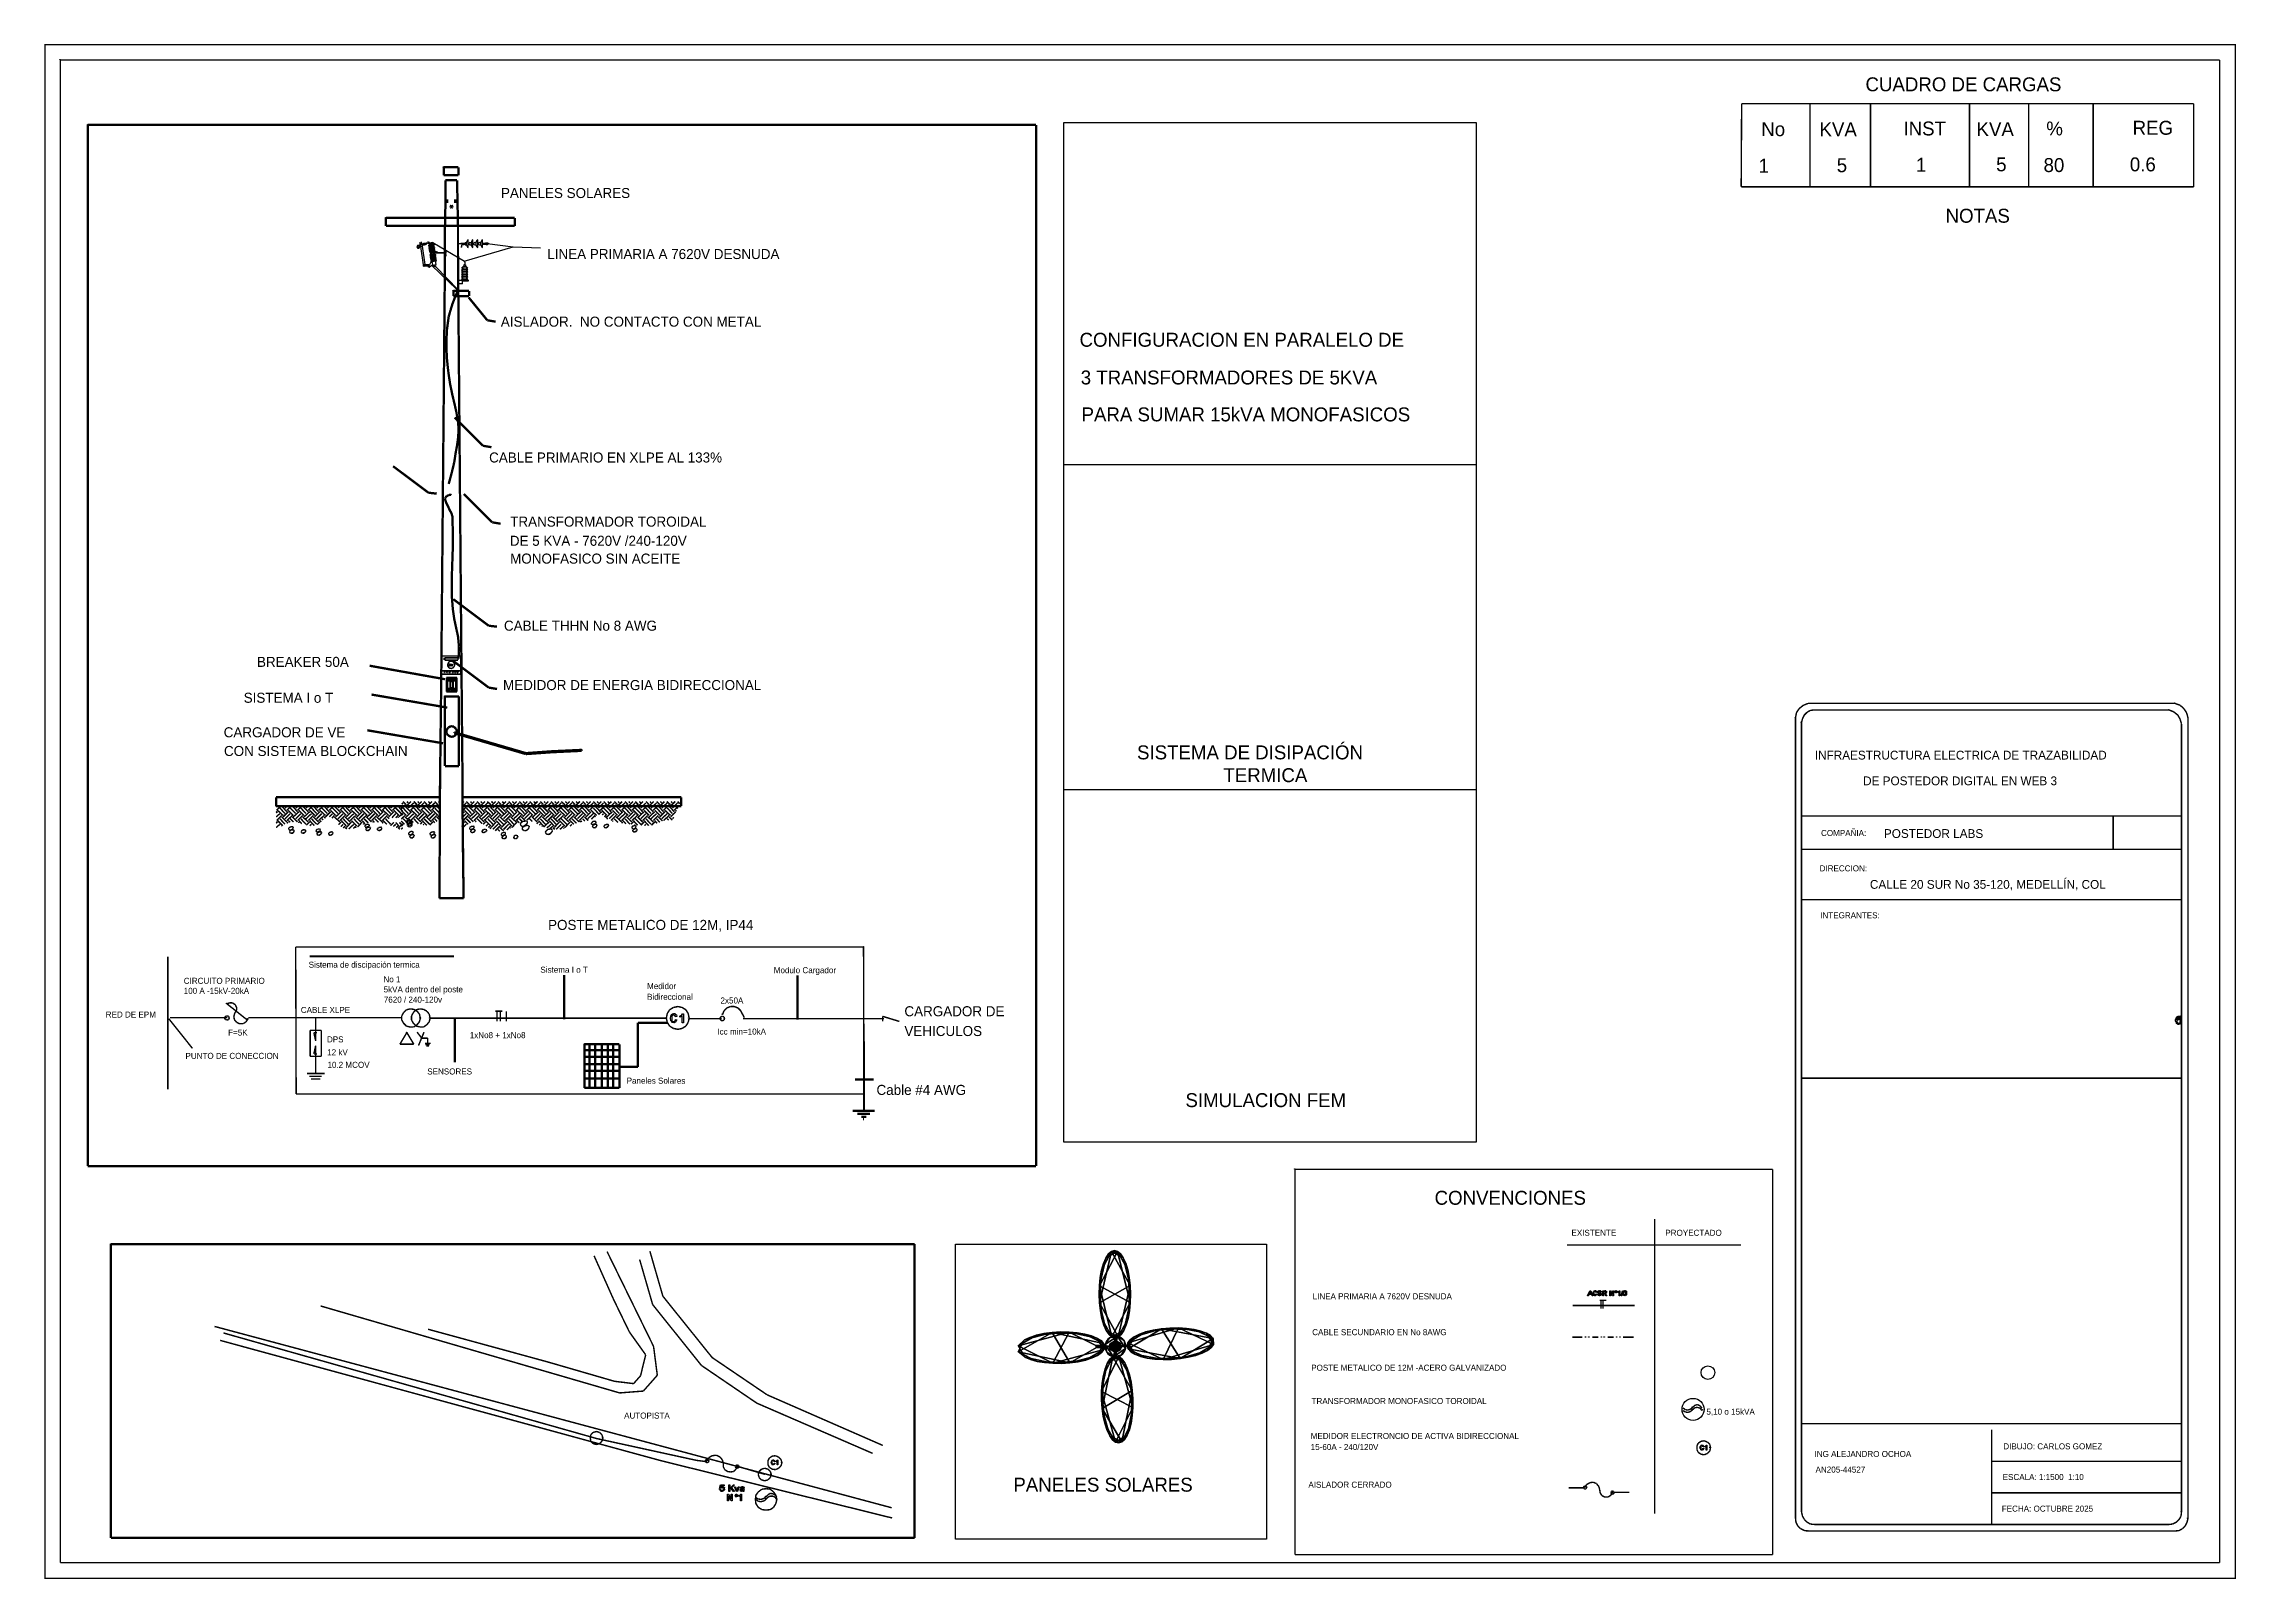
# Model space of a CAD drawing. Extents: x 0.27 to 8.12, y 0.27 to 5.77.
import ezdxf

# ---------------------------------------------------------------- set-up
doc = ezdxf.new("R2010")
doc.units = 0
doc.layers.get('0').update_dxf_attribs({"linetype": 'CONTINUOUS'})

msp = doc.modelspace()

# ---------------------------------------------------------------- texts
at = {"linetype": 'BYBLOCK'}
for s, height, p in [('CUADRO DE CARGAS', 0.05, (6.794218, 5.604082)), ('No', 0.05, (6.420701, 5.443297)), ('KVA', 0.05, (6.629448, 5.44261)), ('INST', 0.05, (6.930268, 5.445771)), ('KVA', 0.05, (7.192197, 5.443434)), ('%', 0.05, (7.442307, 5.445771)), ('REG', 0.05, (7.75151, 5.448244)), ('1', 0.05, (6.410807, 5.312195)), ('5', 0.05, (6.691142, 5.314105)), ('1', 0.05, (6.97525, 5.315692)), ('5', 0.05, (7.262534, 5.317279)), ('80', 0.05, (7.432413, 5.314669)), ('0.6', 0.05, (7.741616, 5.317142)), ('PANELES SOLARES', 0.036, (1.903946, 5.221483)), ('NOTAS', 0.05, (7.081251, 5.132917)), ('LINEA PRIMARIA A 7620V DESNUDA', 0.036, (2.069987, 5.002784)), ('AISLADOR.  NO CONTACTO CON METAL', 0.036, (1.90343, 4.760369)), ('CONFIGURACION EN PARALELO DE', 0.05, (3.977461, 4.688408)), ('3 TRANSFORMADORES DE 5KVA ', 0.05, (3.981776, 4.553205)), ('PARA SUMAR 15kVA MONOFASICOS', 0.05, (3.984653, 4.420879)), ('CABLE PRIMARIO EN XLPE AL 133%', 0.036, (1.861516, 4.273478)), ('TRANSFORMADOR TOROIDAL', 0.036, (1.937072, 4.043552)), ('DE 5 KVA - 7620V /240-120V', 0.036, (1.935698, 3.97484)), ('MONOFASICO SIN ACEITE', 0.036, (1.936797, 3.911076)), ('CABLE THHN No 8 AWG', 0.036, (1.914672, 3.67047)), ('BREAKER 50A', 0.036, (1.029596, 3.540742)), ('MEDIDOR DE ENERGIA BIDIRECCIONAL', 0.036, (1.911374, 3.457739)), ('SISTEMA I o T  ', 0.036, (0.981975, 3.412215)), ('CARGADOR DE VE', 0.036, (0.910271, 3.288451)), ('CON SISTEMA BLOCKCHAIN', 0.036, (0.91137, 3.221388)), ('SISTEMA DE DISIPACIÓN', 0.05, (4.183499, 3.209363)), ('INFRAESTRUCTURA ELECTRICA DE TRAZABILIDAD', 0.0315, (6.612587, 3.20881)), ('TERMICA', 0.05, (4.493055, 3.127727)), ('DE POSTEDOR DIGITAL EN WEB 3', 0.0315, (6.785612, 3.116608)), ('COMPAÑIA:', 0.0216, (6.634909, 2.934645)), ('POSTEDOR LABS', 0.0315, (6.860347, 2.927634)), ('DIRECCION:', 0.0216, (6.629779, 2.807849)), ('POSTE METALICO DE 12M, IP44', 0.036, (2.072787, 2.597922)), ('INTEGRANTES: ', 0.0216, (6.631978, 2.639643)), ('Sistema de discipación termica', 0.0216, (1.214867, 2.462607)), ('Sistema I o T', 0.0216, (2.04514, 2.444468)), ('Modulo Cargador', 0.0216, (2.881594, 2.442881)), ('CIRCUITO PRIMARIO', 0.0216, (0.76703, 2.404706)), ('100 A -15kV-20kA', 0.0216, (0.76703, 2.368793)), ('5kVA dentro del poste', 0.0216, (1.483373, 2.374015)), ('No 1', 0.0216, (1.482823, 2.410295)), ('7620 / 240-120v', 0.0216, (1.484106, 2.337368)), ('Bidireccional', 0.0216, (2.427609, 2.347385)), ('Medidor ', 0.0216, (2.427655, 2.385742)), ('RED DE EPM', 0.0216, (0.487511, 2.283865)), ('CABLE XLPE', 0.0216, (1.186721, 2.300356)), ('2x50A', 0.0216, (2.69073, 2.334192)), ('CARGADOR DE', 0.036, (3.349865, 2.288465)), ('F=5K', 0.0216, (0.926075, 2.219276)), ('DPS', 0.0216, (1.280307, 2.194814)), ('1xNo8 + 1xNo8', 0.0216, (1.792163, 2.209931)), ('Icc min=10kA', 0.0216, (2.679736, 2.222788)), ('VEHICULOS', 0.036, (3.349865, 2.217555)), ('PUNTO DE CONECCION', 0.0216, (0.77326, 2.135722)), ('12 kV', 0.0216, (1.281131, 2.14864)), ('10.2 MCOV', 0.0216, (1.282231, 2.103565)), ('SENSORES', 0.0216, (1.639792, 2.079781)), ('Paneles Solares', 0.0216, (2.3545, 2.046672)), ('Cable #4 AWG', 0.036, (3.249821, 2.006472)), ('SIMULACION FEM', 0.05, (4.357103, 1.962732)), ('CONVENCIONES', 0.05, (5.249926, 1.612714)), ('EXISTENTE', 0.0216, (5.740477, 1.501444)), ('PROYECTADO', 0.0216, (6.07689, 1.501444)), ('LINEA PRIMARIA A 7620V DESNUDA', 0.0216, (4.812869, 1.273871)), ('CABLE SECUNDARIO EN No 8AWG', 0.0216, (4.811357, 1.145243)), ('POSTE METALICO DE 12M -ACERO GALVANIZADO', 0.0216, (4.807799, 1.017831)), ('AUTOPISTA', 0.0216, (2.345224, 0.846347)), ('TRANSFORMADOR MONOFASICO TOROIDAL', 0.0216, (4.809036, 0.898547)), ('5,10 o 15kVA', 0.0216, (6.224151, 0.860307)), ('MEDIDOR ELECTRONCIO DE ACTIVA BIDIRECCIONAL', 0.0216, (4.806013, 0.773217)), ('15-60A - 240/120V', 0.0216, (4.806013, 0.733639)), ('ING ALEJANDRO OCHOA', 0.0216, (6.611534, 0.708783)), ('DIBUJO: CARLOS GOMEZ', 0.0216, (7.28807, 0.735993)), ('PANELES SOLARES', 0.05, (3.740244, 0.584306)), ('AN205-44527', 0.0216, (6.615245, 0.652714)), ('ESCALA: 1:1500  1:10', 0.0216, (7.285871, 0.626054)), ('AISLADOR CERRADO', 0.0216, (4.79763, 0.598689)), ('FECHA: OCTUBRE 2025', 0.0216, (7.282573, 0.512817))]:
    msp.add_text(s, height=height, dxfattribs=at).set_placement(p)
at = {"color": 7, "linetype": 'BYBLOCK'}
msp.add_text('CALLE 20 SUR No 35-120, MEDELLÍN, COL', height=0.0315, dxfattribs=at).set_placement((6.810089, 2.7454))

# ---------------------------------------------------------------- blocks, each defined once
blk = doc.blocks.new('*X2')
at = {"color": 0}
for p, q in [((-67.975857, 190.67), (-66.496761, 190.67)), ((-67.975857, 190.66), (-66.496761, 190.66)), ((-67.975857, 190.65), (-66.496761, 190.65)), ((-67.975857, 190.64), (-66.496761, 190.64)), ((-67.975857, 190.63), (-66.496761, 190.63)), ((-67.975857, 190.62), (-66.496761, 190.62)), ((-67.975857, 190.61), (-66.496761, 190.61)), ((-67.975857, 190.6), (-66.496761, 190.6)), ((-67.975857, 190.59), (-66.496761, 190.59)), ((-67.975857, 190.58), (-66.496761, 190.58)), ((-67.975857, 190.57), (-66.496761, 190.57)), ((-67.975857, 190.56), (-66.496761, 190.56)), ((-67.975857, 190.55), (-66.496761, 190.55)), ((-67.975857, 190.54), (-66.496761, 190.54)), ((-67.975857, 190.53), (-66.496761, 190.53)), ((-67.975857, 190.52), (-66.496761, 190.52)), ((-67.975857, 190.51), (-66.496761, 190.51)), ((-67.975857, 190.5), (-66.496761, 190.5)), ((-67.975857, 190.49), (-66.496761, 190.49)), ((-67.975857, 190.48), (-66.496761, 190.48)), ((-67.975857, 190.47), (-66.496761, 190.47)), ((-67.975857, 190.46), (-66.496761, 190.46)), ((-67.975857, 190.45), (-66.496761, 190.45)), ((-67.975857, 190.44), (-66.496761, 190.44)), ((-67.975857, 190.43), (-66.496761, 190.43)), ((-67.975857, 190.42), (-66.496761, 190.42)), ((-67.975857, 190.41), (-66.496761, 190.41)), ((-67.975857, 190.4), (-66.496761, 190.4)), ((-67.975857, 190.39), (-66.496761, 190.39)), ((-67.975857, 190.38), (-66.496761, 190.38)), ((-67.975857, 190.37), (-66.496761, 190.37)), ((-67.975857, 190.36), (-66.496761, 190.36)), ((-67.975857, 190.35), (-66.496761, 190.35)), ((-67.975857, 190.34), (-66.496761, 190.34)), ((-67.975857, 190.33), (-66.496761, 190.33)), ((-67.975857, 190.32), (-66.496761, 190.32)), ((-67.975857, 190.31), (-66.496761, 190.31)), ((-67.975857, 190.3), (-66.496761, 190.3)), ((-67.975857, 190.29), (-66.496761, 190.29)), ((-67.975857, 190.28), (-66.496761, 190.28)), ((-67.975857, 190.27), (-66.496761, 190.27)), ((-67.975857, 190.26), (-66.496761, 190.26)), ((-67.975857, 190.25), (-66.496761, 190.25)), ((-67.975857, 190.24), (-66.496761, 190.24)), ((-67.975857, 190.23), (-66.496761, 190.23)), ((-67.975857, 190.22), (-66.496761, 190.22)), ((-67.975857, 190.21), (-66.496761, 190.21)), ((-67.975857, 190.2), (-66.496761, 190.2)), ((-67.975857, 190.19), (-66.496761, 190.19)), ((-67.975857, 190.18), (-66.496761, 190.18)), ((-67.975857, 190.17), (-66.496761, 190.17)), ((-67.975857, 190.16), (-66.496761, 190.16)), ((-67.975857, 190.15), (-66.496761, 190.15)), ((-67.975857, 190.14), (-66.496761, 190.14)), ((-67.975857, 190.13), (-66.496761, 190.13)), ((-67.975857, 190.12), (-66.496761, 190.12)), ((-67.975857, 190.11), (-66.496761, 190.11)), ((-67.975857, 190.1), (-66.496761, 190.1)), ((-67.975857, 190.09), (-66.496761, 190.09)), ((-67.975857, 190.08), (-66.496761, 190.08)), ((-67.975857, 190.07), (-66.496761, 190.07)), ((-67.975857, 190.06), (-66.496761, 190.06)), ((-67.602158, 190.05), (-66.873601, 190.05)), ((-67.602158, 190.04), (-66.873601, 190.04)), ((-67.602158, 190.03), (-66.873601, 190.03)), ((-67.602158, 190.02), (-66.873601, 190.02)), ((-67.602158, 190.01), (-66.873601, 190.01)), ((-67.602158, 190), (-66.873601, 190)), ((-67.602158, 189.99), (-66.873601, 189.99)), ((-67.602158, 189.98), (-66.873601, 189.98)), ((-67.602158, 189.97), (-66.873601, 189.97)), ((-67.602158, 189.96), (-66.873601, 189.96)), ((-67.602158, 189.95), (-66.873601, 189.95)), ((-67.602158, 189.94), (-66.873601, 189.94)), ((-67.602158, 189.93), (-66.873601, 189.93)), ((-67.602158, 189.92), (-66.873601, 189.92)), ((-67.602158, 189.91), (-66.873601, 189.91)), ((-67.602158, 189.9), (-66.873601, 189.9)), ((-67.602158, 189.89), (-66.873601, 189.89)), ((-67.602158, 189.88), (-66.873601, 189.88)), ((-67.602158, 189.87), (-66.873601, 189.87)), ((-67.602158, 189.86), (-66.873601, 189.86)), ((-67.602158, 189.85), (-66.873601, 189.85)), ((-67.602158, 189.84), (-66.873601, 189.84)), ((-67.602158, 189.83), (-66.873601, 189.83)), ((-67.602158, 189.82), (-66.873601, 189.82)), ((-67.602158, 189.81), (-66.873601, 189.81)), ((-67.602158, 189.8), (-66.873601, 189.8)), ((-67.602158, 189.79), (-66.873601, 189.79)), ((-67.602158, 189.78), (-66.873601, 189.78)), ((-67.602158, 189.77), (-66.873601, 189.77)), ((-67.602158, 189.76), (-66.873601, 189.76)), ((-67.602158, 189.75), (-66.873601, 189.75)), ((-67.602158, 189.74), (-66.873601, 189.74)), ((-67.602158, 189.73), (-66.873601, 189.73)), ((-67.602158, 189.72), (-66.873601, 189.72)), ((-67.602158, 189.71), (-66.873601, 189.71)), ((-67.602158, 189.7), (-66.873601, 189.7)), ((-67.602158, 189.69), (-66.873601, 189.69)), ((-67.602158, 189.68), (-66.873601, 189.68)), ((-67.602158, 189.67), (-66.873601, 189.67)), ((-67.602158, 189.66), (-66.873601, 189.66)), ((-67.602158, 189.65), (-66.873601, 189.65)), ((-67.602158, 189.64), (-66.873601, 189.64)), ((-67.602158, 189.63), (-66.873601, 189.63)), ((-67.602158, 189.62), (-66.873601, 189.62)), ((-67.602158, 189.61), (-66.873601, 189.61)), ((-67.602158, 189.6), (-66.873601, 189.6)), ((-67.602158, 189.59), (-66.873601, 189.59))]:
    blk.add_line(p, q, dxfattribs=at)

# ---------------------------------------------------------------- linework, layer by layer
at = {"color": 7, "linetype": 'CONTINUOUS'}
for p, q in [((1.613645, 5.054627), (1.610656, 5.05052)), ((1.612336, 5.06341), (1.612911, 5.059521)), ((1.614615, 5.048059), (1.612528, 5.04775)), ((1.612911, 5.059521), (1.619601, 5.06051)), ((1.613025, 5.054535), (1.617557, 5.055205)), ((1.613055, 5.054334), (1.617634, 5.055011)), ((1.620978, 5.058848), (1.613191, 5.057697)), ((1.613191, 5.057697), (1.614615, 5.048059)), ((1.614426, 5.059745), (1.614695, 5.057919)), ((1.614615, 5.048059), (1.622402, 5.04921)), ((1.615323, 5.048163), (1.625071, 4.982218)), ((1.618518, 5.060773), (1.61728, 5.06059)), ((1.618379, 5.055327), (1.627511, 5.056677)), ((1.618469, 5.055134), (1.627443, 5.056461)), ((1.619429, 5.058619), (1.619159, 5.060444)), ((1.619601, 5.06051), (1.619161, 5.064419)), ((1.622402, 5.04921), (1.620978, 5.058848)), ((1.621687, 5.049104), (1.631435, 4.983158)), ((1.624973, 5.057802), (1.624775, 5.057754)), ((1.624838, 5.057492), (1.624775, 5.057754)), ((1.624931, 5.057304), (1.624838, 5.057492)), ((1.625048, 5.05718), (1.624931, 5.057304)), ((1.625031, 5.057563), (1.624973, 5.057802)), ((1.625101, 5.057422), (1.625031, 5.057563)), ((1.625178, 5.057112), (1.625048, 5.05718)), ((1.625173, 5.057345), (1.625101, 5.057422)), ((1.625244, 5.057307), (1.625173, 5.057345)), ((1.625315, 5.057089), (1.625178, 5.057112)), ((1.625322, 5.057294), (1.625244, 5.057307)), ((1.62545, 5.057102), (1.625315, 5.057089)), ((1.625407, 5.057303), (1.625322, 5.057294)), ((1.625491, 5.057331), (1.625407, 5.057303)), ((1.625574, 5.057144), (1.62545, 5.057102)), ((1.625562, 5.057371), (1.625491, 5.057331)), ((1.625612, 5.057414), (1.625562, 5.057371)), ((1.625679, 5.057203), (1.625574, 5.057144)), ((1.625649, 5.057461), (1.625612, 5.057414)), ((1.62568, 5.057517), (1.625649, 5.057461)), ((1.62576, 5.057272), (1.625679, 5.057203)), ((1.625709, 5.057586), (1.62568, 5.057517)), ((1.62574, 5.057667), (1.625709, 5.057586)), ((1.62578, 5.057759), (1.62574, 5.057667)), ((1.625819, 5.057348), (1.62576, 5.057272)), ((1.625836, 5.057859), (1.62578, 5.057759)), ((1.625864, 5.057428), (1.625819, 5.057348)), ((1.625918, 5.057956), (1.625836, 5.057859)), ((1.625898, 5.057509), (1.625864, 5.057428)), ((1.625929, 5.05759), (1.625898, 5.057509)), ((1.626024, 5.058036), (1.625918, 5.057956)), ((1.625963, 5.057669), (1.625929, 5.05759)), ((1.626004, 5.057742), (1.625963, 5.057669)), ((1.626059, 5.057807), (1.626004, 5.057742)), ((1.626142, 5.058097), (1.626024, 5.058036)), ((1.626133, 5.057863), (1.626059, 5.057807)), ((1.627553, 5.056848), (1.626131, 5.057861)), ((1.626222, 5.057908), (1.626133, 5.057863)), ((1.626267, 5.058139), (1.626142, 5.058097)), ((1.626321, 5.057942), (1.626222, 5.057908)), ((1.626397, 5.058166), (1.626267, 5.058139)), ((1.626427, 5.057964), (1.626321, 5.057942)), ((1.628617, 5.056341), (1.626358, 5.05795)), ((1.626529, 5.058178), (1.626397, 5.058166)), ((1.626535, 5.057974), (1.626427, 5.057964)), ((1.626662, 5.058173), (1.626529, 5.058178)), ((1.62664, 5.05797), (1.626535, 5.057974)), ((1.626738, 5.057952), (1.62664, 5.05797)), ((1.626792, 5.05815), (1.626662, 5.058173)), ((1.626824, 5.05792), (1.626738, 5.057952)), ((1.626916, 5.058103), (1.626792, 5.05815)), ((1.626896, 5.057874), (1.626824, 5.05792)), ((1.626957, 5.057816), (1.626896, 5.057874)), ((1.627023, 5.058034), (1.626916, 5.058103)), ((1.627012, 5.05775), (1.626957, 5.057816)), ((1.627065, 5.057682), (1.627012, 5.05775)), ((1.627106, 5.057955), (1.627023, 5.058034)), ((1.627123, 5.057614), (1.627065, 5.057682)), ((1.62717, 5.057879), (1.627106, 5.057955)), ((1.627189, 5.05755), (1.627123, 5.057614)), ((1.627224, 5.057811), (1.62717, 5.057879)), ((1.62727, 5.057495), (1.627189, 5.05755)), ((1.627272, 5.057754), (1.627224, 5.057811)), ((1.627369, 5.057453), (1.62727, 5.057495)), ((1.627318, 5.057709), (1.627272, 5.057754)), ((1.627369, 5.057675), (1.627318, 5.057709)), ((1.627431, 5.057648), (1.627369, 5.057675)), ((1.62749, 5.057427), (1.627369, 5.057453)), ((1.627513, 5.05763), (1.627431, 5.057648)), ((1.627623, 5.057424), (1.62749, 5.057427)), ((1.627606, 5.057628), (1.627513, 5.05763)), ((1.627694, 5.057645), (1.627606, 5.057628)), ((1.627759, 5.05745), (1.627623, 5.057424)), ((1.627768, 5.057681), (1.627694, 5.057645)), ((1.627886, 5.057512), (1.627759, 5.05745)), ((1.627828, 5.057739), (1.627768, 5.057681)), ((1.627876, 5.057834), (1.627828, 5.057739)), ((1.627904, 5.057988), (1.627876, 5.057834)), ((1.627994, 5.057616), (1.627886, 5.057512)), ((1.640111, 5.059826), (1.627902, 5.058021)), ((1.627902, 5.058021), (1.627904, 5.057988)), ((1.628072, 5.057768), (1.627994, 5.057616)), ((1.628097, 5.057913), (1.628072, 5.057768)), ((1.63629, 5.059124), (1.628097, 5.057913)), ((1.628499, 5.056175), (1.628431, 5.056223)), ((1.628617, 5.056341), (1.628499, 5.056175)), ((1.634874, 5.054758), (1.634571, 5.056808)), ((1.635681, 5.054877), (1.634874, 5.054758)), ((1.635378, 5.056927), (1.635681, 5.054877)), ((1.646148, 5.060581), (1.63629, 5.059124)), ((1.646267, 5.059774), (1.63641, 5.058317)), ((1.642262, 5.065293), (1.642965, 5.060538)), ((1.642965, 5.060538), (1.644203, 5.060721)), ((1.644203, 5.060721), (1.6435, 5.065476)), ((1.643805, 5.060689), (1.643868, 5.060262)), ((1.644046, 5.060706), (1.644109, 5.060279)), ((1.644255, 5.05161), (1.644373, 5.050812)), ((1.644723, 5.052357), (1.646464, 5.052909)), ((1.664056, 5.053377), (1.644759, 5.050525)), ((1.644952, 5.046897), (1.64507, 5.046099)), ((1.648455, 5.048607), (1.645419, 5.047644)), ((1.664753, 5.048665), (1.645456, 5.045812)), ((1.645649, 5.042184), (1.645767, 5.041386)), ((1.647704, 5.058728), (1.645918, 5.058464)), ((1.645918, 5.058464), (1.646211, 5.056481)), ((1.646482, 5.060602), (1.645958, 5.064144)), ((1.649152, 5.043894), (1.646116, 5.042932)), ((1.665449, 5.043952), (1.646153, 5.0411)), ((1.646211, 5.056481), (1.647997, 5.056745)), ((1.646345, 5.037471), (1.646463, 5.036674)), ((1.646779, 5.058591), (1.646604, 5.059777)), ((1.649848, 5.039181), (1.646812, 5.038219)), ((1.666146, 5.039239), (1.646849, 5.036387)), ((1.647042, 5.032759), (1.64716, 5.031961)), ((1.647398, 5.054404), (1.647072, 5.056608)), ((1.650545, 5.034469), (1.647509, 5.033506)), ((1.666842, 5.034527), (1.647546, 5.031674)), ((1.64796, 5.056692), (1.647657, 5.058742)), ((1.647997, 5.056745), (1.647704, 5.058728)), ((1.648767, 5.056811), (1.64796, 5.056692)), ((1.651241, 5.029756), (1.648206, 5.028793)), ((1.667539, 5.029814), (1.648242, 5.026962)), ((1.660355, 5.061609), (1.64838, 5.059211)), ((1.648667, 5.048656), (1.648455, 5.048607)), ((1.648767, 5.056811), (1.648464, 5.058861)), ((1.649011, 5.051154), (1.648664, 5.049411)), ((1.660856, 5.050458), (1.648667, 5.048656)), ((1.66087, 5.058123), (1.648761, 5.056852)), ((1.649364, 5.043943), (1.649152, 5.043894)), ((1.649707, 5.046441), (1.64936, 5.044698)), ((1.661553, 5.045745), (1.649364, 5.043943)), ((1.658296, 5.054895), (1.649834, 5.053644)), ((1.65006, 5.03923), (1.649848, 5.039181)), ((1.650404, 5.041728), (1.650057, 5.039986)), ((1.662249, 5.041032), (1.65006, 5.03923)), ((1.650757, 5.034518), (1.650545, 5.034469)), ((1.6511, 5.037015), (1.650754, 5.035273)), ((1.662946, 5.036319), (1.650757, 5.034518)), ((1.651454, 5.029805), (1.651241, 5.029756)), ((1.651797, 5.032303), (1.65145, 5.03056)), ((1.663643, 5.031607), (1.651454, 5.029805)), ((1.659805, 5.052749), (1.660641, 5.051182)), ((1.660154, 5.058048), (1.660408, 5.056327)), ((1.660355, 5.061609), (1.66087, 5.058123)), ((1.660501, 5.048036), (1.661338, 5.046469)), ((1.661073, 5.050472), (1.660856, 5.050458)), ((1.661073, 5.050472), (1.664258, 5.050429)), ((1.661198, 5.043324), (1.662034, 5.041756)), ((1.66177, 5.045759), (1.661553, 5.045745)), ((1.661735, 5.055166), (1.663561, 5.055142)), ((1.66177, 5.045759), (1.664955, 5.045716)), ((1.661895, 5.038611), (1.662731, 5.037043)), ((1.662467, 5.041047), (1.662249, 5.041032)), ((1.662467, 5.041047), (1.665651, 5.041004)), ((1.662591, 5.033898), (1.663427, 5.032331)), ((1.663163, 5.036334), (1.662946, 5.036319)), ((1.663163, 5.036334), (1.666348, 5.036291)), ((1.66386, 5.031621), (1.663643, 5.031607)), ((1.66386, 5.031621), (1.667044, 5.031578)), ((1.664225, 5.054561), (1.664343, 5.053763)), ((1.664701, 5.027284), (1.664396, 5.029349)), ((1.664921, 5.049849), (1.665039, 5.049051)), ((1.665618, 5.045136), (1.665736, 5.044338)), ((1.666314, 5.040423), (1.666432, 5.039625)), ((1.667011, 5.03571), (1.667129, 5.034913)), ((1.667708, 5.030998), (1.667826, 5.0302)), ((1.67516, 5.028463), (1.672916, 5.028463)), ((1.672916, 5.028463), (1.672916, 5.027725)), ((1.67516, 5.027725), (1.67516, 5.028463)), ((1.703336, 5.030031), (1.709107, 5.030031)), ((1.703336, 5.014942), (1.703336, 5.030031)), ((1.772179, 5.057288), (1.760108, 5.057288)), ((1.763126, 5.045217), (1.760108, 5.045217)), ((1.763126, 5.045217), (1.763126, 5.05427)), ((1.772179, 5.05427), (1.763126, 5.05427)), ((1.772147, 5.054258), (1.772147, 5.057275)), ((1.775533, 5.062141), (1.780886, 5.062141)), ((1.775533, 5.062141), (1.775533, 5.053576)), ((1.775533, 5.053576), (1.780886, 5.053576)), ((1.780886, 5.052271), (1.780886, 5.063445)), ((1.786239, 5.043941), (1.786239, 5.071776)), ((1.786239, 5.059464), (1.789451, 5.059464)), ((1.786239, 5.058394), (1.789451, 5.058394)), ((1.786239, 5.057323), (1.789451, 5.057323)), ((1.786239, 5.056252), (1.789451, 5.056252)), ((1.789451, 5.056252), (1.789451, 5.059464)), ((1.789451, 5.056426), (1.789451, 5.05929)), ((1.792662, 5.062141), (1.798015, 5.062141)), ((1.792662, 5.053576), (1.798015, 5.053576)), ((1.798015, 5.052271), (1.798015, 5.063445)), ((1.803368, 5.043941), (1.803368, 5.071776)), ((1.803368, 5.059464), (1.80658, 5.059464)), ((1.803368, 5.058394), (1.80658, 5.058394)), ((1.803368, 5.057323), (1.80658, 5.057323)), ((1.803368, 5.056252), (1.80658, 5.056252)), ((1.80658, 5.056252), (1.80658, 5.059464)), ((1.80658, 5.056426), (1.80658, 5.05929)), ((1.809792, 5.062141), (1.815144, 5.062141)), ((1.809792, 5.053576), (1.815144, 5.053576)), ((1.815144, 5.052271), (1.815144, 5.063445)), ((1.820497, 5.043941), (1.820497, 5.071776)), ((1.820497, 5.059464), (1.823709, 5.059464)), ((1.820497, 5.058394), (1.823709, 5.058394)), ((1.820497, 5.057323), (1.823709, 5.057323)), ((1.820497, 5.056252), (1.823709, 5.056252)), ((1.823709, 5.056252), (1.823709, 5.059464)), ((1.823709, 5.056426), (1.823709, 5.05929)), ((1.826921, 5.062141), (1.832274, 5.062141)), ((1.826921, 5.053576), (1.832274, 5.053576)), ((1.832274, 5.052271), (1.832274, 5.063445)), ((1.837626, 5.043941), (1.837626, 5.071776)), ((1.837626, 5.059464), (1.849004, 5.059464)), ((1.837626, 5.058394), (1.849004, 5.058394)), ((1.837626, 5.057323), (1.849004, 5.057323)), ((1.837626, 5.056252), (1.849004, 5.056252)), ((1.849004, 5.056202), (1.849004, 5.059916)), ((1.849004, 5.059916), (1.857878, 5.059916)), ((1.849004, 5.059916), (1.849004, 5.056202)), ((1.851265, 5.056202), (1.849004, 5.056202)), ((1.851265, 5.053367), (1.851265, 5.056202)), ((1.855636, 5.053367), (1.851265, 5.053367)), ((1.857878, 5.056202), (1.855636, 5.056202)), ((1.855636, 5.056202), (1.855636, 5.053367)), ((1.857878, 5.059916), (1.857878, 5.056202)), ((1.631697, 4.983197), (1.624733, 4.982168)), ((1.624733, 4.982168), (1.62543, 4.977457)), ((1.62543, 4.977457), (1.640094, 4.979625)), ((1.640053, 4.979354), (1.629088, 4.978008)), ((1.629262, 4.977194), (1.642581, 4.978856)), ((1.641482, 4.982582), (1.634012, 4.981478)), ((1.641985, 4.978782), (1.64256, 4.974892)), ((1.645632, 4.98138), (1.645645, 4.98129)), ((1.650886, 4.989379), (1.647174, 4.979069)), ((1.647739, 5.028046), (1.647856, 5.027248)), ((1.659177, 4.981396), (1.648879, 4.97482)), ((1.649296, 5.017509), (1.649414, 5.016711)), ((1.652799, 5.019219), (1.649763, 5.018257)), ((1.669097, 5.019277), (1.6498, 5.016425)), ((1.649993, 5.012796), (1.650111, 5.011998)), ((1.653496, 5.014506), (1.65046, 5.013544)), ((1.669793, 5.014564), (1.650497, 5.011712)), ((1.663464, 5.026767), (1.65064, 5.025758)), ((1.65064, 5.025758), (1.651157, 5.022264)), ((1.650689, 5.008084), (1.650807, 5.007286)), ((1.657845, 4.990408), (1.650886, 4.989379)), ((1.654192, 5.009794), (1.651156, 5.008831)), ((1.663799, 5.025273), (1.651157, 5.022264)), ((1.67049, 5.009852), (1.651193, 5.006999)), ((1.651386, 5.027426), (1.65162, 5.025838)), ((1.651386, 5.003371), (1.651504, 5.002573)), ((1.654889, 5.005081), (1.651853, 5.004118)), ((1.671186, 5.005139), (1.65189, 5.002286)), ((1.652082, 4.998658), (1.6522, 4.99786)), ((1.652115, 5.022492), (1.652601, 5.019207)), ((1.655585, 5.000368), (1.65255, 4.999406)), ((1.671883, 5.000426), (1.652586, 4.997574)), ((1.652601, 5.019207), (1.665611, 5.02113)), ((1.652779, 4.993946), (1.652897, 4.993148)), ((1.653011, 5.019268), (1.652799, 5.019219)), ((1.6652, 5.02107), (1.653011, 5.019268)), ((1.656282, 4.995655), (1.653246, 4.994693)), ((1.67258, 4.995713), (1.653283, 4.992861)), ((1.653708, 5.014555), (1.653496, 5.014506)), ((1.654051, 5.017053), (1.653704, 5.015311)), ((1.665897, 5.016357), (1.653708, 5.014555)), ((1.654404, 5.009843), (1.654192, 5.009794)), ((1.654748, 5.01234), (1.654401, 5.010598)), ((1.666593, 5.011644), (1.654404, 5.009843)), ((1.655101, 5.00513), (1.654889, 5.005081)), ((1.655444, 5.007628), (1.655097, 5.005885)), ((1.66729, 5.006932), (1.655101, 5.00513)), ((1.655798, 5.000417), (1.655585, 5.000368)), ((1.656141, 5.002915), (1.655794, 5.001172)), ((1.667987, 5.002219), (1.655798, 5.000417)), ((1.656494, 4.995704), (1.656282, 4.995655)), ((1.656425, 4.993334), (1.656879, 4.990265)), ((1.656838, 4.998202), (1.656491, 4.99646)), ((1.668683, 4.997506), (1.656494, 4.995704)), ((1.657845, 4.990408), (1.659177, 4.981396)), ((1.657924, 4.980596), (1.667531, 4.977194)), ((1.65839, 4.980893), (1.671277, 4.982798)), ((1.658413, 4.980908), (1.667715, 4.977614)), ((1.664123, 5.027088), (1.663426, 5.027024)), ((1.663426, 5.027024), (1.663626, 5.025673)), ((1.665458, 5.027395), (1.664119, 5.027197)), ((1.664119, 5.027197), (1.664342, 5.025684)), ((1.664123, 5.027088), (1.664299, 5.025897)), ((1.664202, 5.026634), (1.664342, 5.025684)), ((1.664342, 5.025684), (1.665682, 5.025882)), ((1.664845, 5.018649), (1.665682, 5.017081)), ((1.66504, 5.024993), (1.664925, 5.02577)), ((1.665417, 5.021084), (1.6652, 5.02107)), ((1.665611, 5.02113), (1.665226, 5.02373)), ((1.665417, 5.021084), (1.668602, 5.021041)), ((1.670847, 5.027543), (1.665452, 5.025227)), ((1.665682, 5.025882), (1.665458, 5.027395)), ((1.665542, 5.013936), (1.666378, 5.012368)), ((1.671113, 5.026502), (1.665679, 5.024447)), ((1.666114, 5.016372), (1.665897, 5.016357)), ((1.666114, 5.016372), (1.669298, 5.016328)), ((1.666239, 5.009223), (1.667075, 5.007656)), ((1.666811, 5.011659), (1.666593, 5.011644)), ((1.666811, 5.011659), (1.669995, 5.011616)), ((1.666935, 5.00451), (1.667771, 5.002943)), ((1.667507, 5.006946), (1.66729, 5.006932)), ((1.667849, 4.97792), (1.667458, 4.977027)), ((1.667507, 5.006946), (1.670692, 5.006903)), ((1.667632, 4.999798), (1.668468, 4.99823)), ((1.667849, 4.97792), (1.67017, 4.977098)), ((1.668035, 4.976792), (1.66787, 4.976337)), ((1.66787, 4.976337), (1.668963, 4.975941)), ((1.668204, 5.002233), (1.667987, 5.002219)), ((1.669128, 4.976395), (1.668035, 4.976792)), ((1.668204, 5.002233), (1.671388, 5.00219)), ((1.6689, 4.997521), (1.668683, 4.997506)), ((1.6689, 4.978042), (1.668741, 4.977604)), ((1.6689, 4.997521), (1.672085, 4.997478)), ((1.669289, 4.977912), (1.6689, 4.978042)), ((1.668963, 4.975941), (1.669128, 4.976395)), ((1.669289, 4.977912), (1.669127, 4.977467)), ((1.669265, 5.020461), (1.669383, 5.019663)), ((1.671277, 4.982798), (1.669435, 4.995257)), ((1.67017, 4.977098), (1.669772, 4.976154)), ((1.669962, 5.015748), (1.67008, 5.01495)), ((1.670658, 5.011035), (1.670776, 5.010238)), ((1.671355, 5.006323), (1.671473, 5.005525)), ((1.671581, 5.026632), (1.703272, 5.026591)), ((1.671581, 5.025557), (1.671581, 5.026632)), ((1.671581, 5.025557), (1.698475, 5.02551)), ((1.671581, 5.025557), (1.703272, 5.02551)), ((1.676468, 5.027725), (1.671819, 5.027725)), ((1.672052, 5.00161), (1.67217, 5.000812)), ((1.676468, 5.026676), (1.672064, 5.026676)), ((1.672748, 4.996897), (1.672866, 4.996099)), ((1.672858, 5.025529), (1.672858, 5.024769)), ((1.672858, 5.024769), (1.675101, 5.024769)), ((1.67362, 5.024769), (1.67362, 5.024324)), ((1.67362, 5.024324), (1.674368, 5.024324)), ((1.674368, 5.024324), (1.674368, 5.024769)), ((1.675101, 5.024769), (1.675101, 5.025529)), ((1.676468, 5.027725), (1.676468, 5.026676)), ((1.703336, 5.014942), (1.709107, 5.014942)), ((1.706354, 5.017725), (1.706354, 5.026778)), ((1.706354, 5.026778), (1.709107, 5.026778)), ((1.706354, 5.017725), (1.709107, 5.017725)), ((1.768939, 4.976523), (1.763029, 4.970523)), ((1.785739, 4.970523), (1.763029, 4.970523)), ((1.768939, 4.964806), (1.763029, 4.958806)), ((1.785739, 4.964523), (1.763029, 4.964523)), ((1.785739, 4.958523), (1.763029, 4.958523)), ((1.768939, 4.958272), (1.763029, 4.952272)), ((1.785739, 4.952523), (1.763029, 4.952523)), ((1.768939, 4.952188), (1.763029, 4.946188)), ((1.769199, 4.970665), (1.763289, 4.964665)), ((1.779739, 4.976523), (1.768939, 4.976523)), ((1.771339, 4.982523), (1.771339, 4.976523)), ((1.777339, 4.982523), (1.771339, 4.982523)), ((1.777339, 4.982523), (1.777339, 4.976523)), ((1.779739, 4.976523), (1.785739, 4.970523)), ((1.779739, 4.970665), (1.785739, 4.964665)), ((1.779739, 4.964356), (1.785739, 4.958356)), ((1.779739, 4.958497), (1.785739, 4.952497)), ((1.779739, 4.95247), (1.785739, 4.94647)), ((1.785739, 4.926048), (1.754959, 4.926048)), ((1.766046, 4.913978), (1.755164, 4.913865)), ((1.785739, 4.946523), (1.763029, 4.946523)), ((1.768939, 4.946386), (1.763029, 4.940386)), ((1.768939, 4.940753), (1.763029, 4.934753)), ((1.785739, 4.940523), (1.763029, 4.940523)), ((1.785739, 4.934523), (1.763029, 4.934523)), ((1.768939, 4.934443), (1.763029, 4.928443)), ((1.785739, 4.928523), (1.763029, 4.928523)), ((1.786939, 4.926048), (1.763029, 4.926048)), ((1.786939, 4.923031), (1.766046, 4.923031)), ((1.766046, 4.913978), (1.766046, 4.923031)), ((1.779739, 4.94616), (1.785739, 4.94016)), ((1.779739, 4.940527), (1.785739, 4.934527)), ((1.779739, 4.934669), (1.785739, 4.928669)), ((1.785994, 4.926048), (1.785994, 4.923031))]:
    msp.add_line(p, q, dxfattribs=at)
at = {"color": 7, "linetype": 'BYBLOCK'}
for p, q in [((1.660355, 5.061609), (1.773573, 4.995239)), ((1.772401, 4.994894), (1.947639, 5.046485))]:
    msp.add_line(p, q, dxfattribs=at)
at = {"color": 5, "linetype": 'BYBLOCK'}
msp.add_line((1.746008, 4.893266), (1.65594, 4.979329), dxfattribs=at)
at = {"color": 2, "linetype": 'BYBLOCK'}
for p, q in [((3.921542, 4.266193), (5.39813, 4.266193)), ((3.921289, 3.101891), (5.399174, 3.101891))]:
    msp.add_line(p, q, dxfattribs=at)
at = {"color": 7, "const_width": 0.005208}
msp.add_lwpolyline([(0.270025, 0.273298), (8.120004, 0.273298), (8.120004, 5.771617), (0.270025, 5.771617), (0.270025, 0.273298)], close=True, dxfattribs=at)
at = {"color": 0}
for points, const_width in [([(0.325025, 5.716658), (0.325025, 0.329938)], 0.005208), ([(8.063363, 5.716658), (0.325025, 5.716658)], 0.005208), ([(8.063363, 0.329938), (8.063363, 5.716658)], 0.005208), ([(1.705016, 5.284962), (1.746686, 5.284962)], 0.008333), ([(1.705016, 5.284962), (1.705016, 5.20331)], 0.008333), ([(1.746686, 5.284962), (1.748306, 5.20331)], 0.008333), ([(1.705016, 5.20331), (1.703336, 5.118295)], 0.008333), ([(1.711626, 5.216658), (1.711626, 5.20331)], 0.008333), ([(1.726656, 5.194956), (1.723296, 5.191647)], 0.008333), ([(1.723296, 5.191647), (1.723296, 5.188283)], 0.008333), ([(1.723296, 5.188283), (1.726656, 5.186655)], 0.008333), ([(1.726656, 5.193274), (1.724976, 5.191647)], 0.008333), ([(1.724976, 5.191647), (1.724976, 5.189965)], 0.008333), ([(1.724976, 5.189965), (1.726656, 5.188283)], 0.008333), ([(1.729976, 5.191647), (1.726656, 5.194956)], 0.008333), ([(1.728336, 5.191647), (1.726656, 5.193274)], 0.008333), ([(1.726656, 5.188283), (1.728336, 5.189965)], 0.008333), ([(1.726656, 5.186655), (1.729976, 5.188283)], 0.008333), ([(1.728336, 5.189965), (1.728336, 5.191647)], 0.008333), ([(1.729976, 5.188283), (1.729976, 5.191647)], 0.008333), ([(1.740006, 5.216658), (1.740006, 5.20331)], 0.008333), ([(1.748306, 5.20331), (1.749986, 5.118295)], 0.008333), ([(1.703336, 5.118295), (1.703336, 5.014942)], 0.008333), ([(1.749986, 5.118295), (1.749986, 5.014942)], 0.008333), ([(1.703336, 5.014942), (1.689986, 3.503288)], 0.008333), ([(1.749986, 5.014942), (1.761656, 3.621608)], 0.008333), ([(1.761656, 3.621608), (1.766646, 3.074948)], 0.008333), ([(1.691666, 3.514938), (1.691666, 3.579938)], 0.005208), ([(1.691666, 3.579938), (1.759976, 3.579938)], 0.005208), ([(1.701656, 3.573328), (1.749986, 3.573328)], 0.005208), ([(1.701656, 3.564968), (1.749986, 3.564968)], 0.005208), ([(1.718306, 3.559978), (1.713306, 3.551618)], 0.005208), ([(1.713306, 3.551618), (1.713306, 3.543308)], 0.005208), ([(1.713306, 3.543308), (1.718306, 3.536648)], 0.005208), ([(1.728336, 3.561658), (1.718306, 3.559978)], 0.005208), ([(1.718306, 3.536648), (1.728336, 3.534968)], 0.005208), ([(1.735016, 3.556608), (1.728336, 3.561658)], 0.005208), ([(1.728336, 3.534968), (1.735016, 3.539948)], 0.005208), ([(1.738326, 3.548308), (1.735016, 3.556608)], 0.005208), ([(1.735016, 3.539948), (1.738326, 3.548308)], 0.005208), ([(1.749986, 3.564968), (1.749986, 3.573328)], 0.005208), ([(1.759976, 3.514938), (1.759976, 3.579938)], 0.005208), ([(1.689986, 3.503288), (1.684986, 3.074948)], 0.008333), ([(1.691666, 3.526608), (1.759976, 3.526608)], 0.005208), ([(1.691666, 3.514938), (1.759976, 3.514938)], 0.005208), ([(1.701656, 3.523298), (1.699966, 3.521618)], 0.005208), ([(1.699966, 3.521618), (1.701656, 3.519988)], 0.005208), ([(1.703336, 3.523298), (1.701656, 3.523298)], 0.005208), ([(1.701656, 3.519988), (1.703336, 3.519988)], 0.005208), ([(1.703336, 3.521618), (1.703336, 3.523298)], 0.005208), ([(1.703336, 3.519988), (1.703336, 3.521618)], 0.005208), ([(1.710006, 3.523298), (1.708326, 3.521618)], 0.005208), ([(1.708326, 3.521618), (1.710006, 3.519988)], 0.005208), ([(1.708326, 3.501648), (1.708326, 3.493298)], 0.005208), ([(1.708326, 3.493298), (1.708326, 3.451628)], 0.005208), ([(1.708326, 3.493298), (1.746686, 3.493298)], 0.005208), ([(1.708326, 3.459978), (1.746686, 3.459978)], 0.005208), ([(1.711626, 3.523298), (1.710006, 3.523298)], 0.005208), ([(1.710006, 3.519988), (1.711626, 3.519988)], 0.005208), ([(1.711626, 3.521618), (1.711626, 3.523298)], 0.005208), ([(1.711626, 3.519988), (1.711626, 3.521618)], 0.005208), ([(1.714986, 3.499968), (1.713306, 3.499968)], 0.005208), ([(1.713306, 3.499968), (1.713306, 3.498288)], 0.005208), ([(1.713306, 3.498288), (1.713306, 3.494978)], 0.005208), ([(1.713306, 3.494978), (1.714986, 3.494978)], 0.005208), ([(1.713306, 3.489988), (1.741626, 3.489988)], 0.005208), ([(1.713306, 3.463298), (1.713306, 3.489988)], 0.005208), ([(1.741626, 3.463298), (1.713306, 3.463298)], 0.005208), ([(1.714986, 3.458298), (1.713306, 3.458298)], 0.005208), ([(1.713306, 3.458298), (1.713306, 3.454938)], 0.005208), ([(1.713306, 3.454938), (1.713306, 3.453308)], 0.005208), ([(1.716686, 3.499968), (1.714986, 3.499968)], 0.005208), ([(1.714986, 3.494978), (1.716686, 3.494978)], 0.005208), ([(1.716686, 3.458298), (1.714986, 3.458298)], 0.005208), ([(1.718306, 3.523298), (1.716686, 3.521618)], 0.005208), ([(1.716686, 3.521618), (1.718306, 3.519988)], 0.005208), ([(1.718306, 3.498288), (1.716686, 3.499968)], 0.005208), ([(1.716686, 3.494978), (1.718306, 3.498288)], 0.005208), ([(1.718306, 3.454938), (1.716686, 3.458298)], 0.005208), ([(1.716686, 3.453308), (1.718306, 3.454938)], 0.005208), ([(1.719986, 3.523298), (1.718306, 3.523298)], 0.005208), ([(1.718306, 3.519988), (1.719986, 3.519988)], 0.005208), ([(1.721666, 3.521618), (1.719986, 3.523298)], 0.005208), ([(1.719986, 3.519988), (1.721666, 3.521618)], 0.005208), ([(1.721666, 3.501648), (1.721666, 3.493298)], 0.005208), ([(1.721666, 3.488298), (1.721666, 3.466658)], 0.005208), ([(1.721666, 3.488298), (1.733336, 3.488298)], 0.005208), ([(1.721666, 3.466658), (1.733336, 3.466658)], 0.005208), ([(1.721666, 3.459978), (1.721666, 3.451628)], 0.005208), ([(1.723296, 3.488298), (1.723296, 3.466658)], 0.005208), ([(1.726656, 3.499968), (1.724976, 3.498288)], 0.005208), ([(1.724976, 3.498288), (1.726656, 3.494978)], 0.005208), ([(1.726656, 3.458298), (1.724976, 3.454938)], 0.005208), ([(1.724976, 3.454938), (1.726656, 3.453308)], 0.005208), ([(1.728336, 3.499968), (1.726656, 3.499968)], 0.005208), ([(1.726656, 3.494978), (1.728336, 3.494978)], 0.005208), ([(1.728336, 3.458298), (1.726656, 3.458298)], 0.005208), ([(1.729976, 3.499968), (1.728336, 3.499968)], 0.005208), ([(1.728336, 3.494978), (1.729976, 3.494978)], 0.005208), ([(1.729976, 3.458298), (1.728336, 3.458298)], 0.005208), ([(1.731656, 3.523298), (1.729976, 3.523298)], 0.005208), ([(1.729976, 3.523298), (1.729976, 3.521618)], 0.005208), ([(1.729976, 3.521618), (1.729976, 3.519988)], 0.005208), ([(1.729976, 3.519988), (1.731656, 3.519988)], 0.005208), ([(1.729976, 3.498288), (1.729976, 3.499968)], 0.005208), ([(1.729976, 3.494978), (1.729976, 3.498288)], 0.005208), ([(1.729976, 3.454938), (1.729976, 3.458298)], 0.005208), ([(1.729976, 3.453308), (1.729976, 3.454938)], 0.005208), ([(1.733336, 3.523298), (1.731656, 3.523298)], 0.005208), ([(1.731656, 3.519988), (1.733336, 3.519988)], 0.005208), ([(1.731656, 3.488298), (1.731656, 3.466658)], 0.005208), ([(1.733336, 3.521618), (1.733336, 3.523298)], 0.005208), ([(1.733336, 3.519988), (1.733336, 3.521618)], 0.005208), ([(1.733336, 3.501648), (1.733336, 3.493298)], 0.005208), ([(1.733336, 3.488298), (1.733336, 3.466658)], 0.005208), ([(1.733336, 3.459978), (1.733336, 3.451628)], 0.005208), ([(1.740006, 3.523298), (1.738326, 3.523298)], 0.005208), ([(1.738326, 3.523298), (1.738326, 3.521618)], 0.005208), ([(1.738326, 3.521618), (1.738326, 3.519988)], 0.005208), ([(1.738326, 3.519988), (1.740006, 3.519988)], 0.005208), ([(1.740006, 3.499968), (1.738326, 3.499968)], 0.005208), ([(1.738326, 3.499968), (1.738326, 3.498288)], 0.005208), ([(1.738326, 3.498288), (1.738326, 3.494978)], 0.005208), ([(1.738326, 3.494978), (1.740006, 3.494978)], 0.005208), ([(1.740006, 3.458298), (1.738326, 3.458298)], 0.005208), ([(1.738326, 3.458298), (1.738326, 3.454938)], 0.005208), ([(1.738326, 3.454938), (1.738326, 3.453308)], 0.005208), ([(1.741626, 3.523298), (1.740006, 3.523298)], 0.005208), ([(1.740006, 3.519988), (1.741626, 3.519988)], 0.005208), ([(1.741626, 3.499968), (1.740006, 3.499968)], 0.005208), ([(1.740006, 3.494978), (1.741626, 3.494978)], 0.005208), ([(1.741626, 3.458298), (1.740006, 3.458298)], 0.005208), ([(1.741626, 3.521618), (1.741626, 3.523298)], 0.005208), ([(1.741626, 3.519988), (1.741626, 3.521618)], 0.005208), ([(1.743326, 3.498288), (1.741626, 3.499968)], 0.005208), ([(1.741626, 3.494978), (1.743326, 3.498288)], 0.005208), ([(1.741626, 3.489988), (1.741626, 3.463298)], 0.005208), ([(1.743326, 3.454938), (1.741626, 3.458298)], 0.005208), ([(1.741626, 3.453308), (1.743326, 3.454938)], 0.005208), ([(1.748306, 3.523298), (1.746686, 3.523298)], 0.005208), ([(1.746686, 3.523298), (1.746686, 3.521618)], 0.005208), ([(1.746686, 3.521618), (1.746686, 3.519988)], 0.005208), ([(1.746686, 3.519988), (1.748306, 3.519988)], 0.005208), ([(1.746686, 3.501648), (1.746686, 3.493298)], 0.005208), ([(1.746686, 3.493298), (1.746686, 3.451628)], 0.005208), ([(1.749986, 3.523298), (1.748306, 3.523298)], 0.005208), ([(1.748306, 3.519988), (1.749986, 3.519988)], 0.005208), ([(1.749986, 3.521618), (1.749986, 3.523298)], 0.005208), ([(1.749986, 3.519988), (1.749986, 3.521618)], 0.005208), ([(1.708326, 3.451628), (1.746686, 3.451628)], 0.005208), ([(1.713306, 3.453308), (1.714986, 3.453308)], 0.005208), ([(1.714986, 3.453308), (1.716686, 3.453308)], 0.005208), ([(1.726656, 3.453308), (1.728336, 3.453308)], 0.005208), ([(1.728336, 3.453308), (1.729976, 3.453308)], 0.005208), ([(1.738326, 3.453308), (1.740006, 3.453308)], 0.005208), ([(1.740006, 3.453308), (1.741626, 3.453308)], 0.005208), ([(1.736646, 3.303298), (1.736646, 3.306608)], 0.008333), ([(1.736646, 3.306608), (1.993326, 3.231628)], 0.008333), ([(1.993326, 3.228328), (1.736646, 3.303298)], 0.008333), ([(1.993326, 3.231628), (2.086626, 3.238298)], 0.008333), ([(2.086626, 3.234938), (1.993326, 3.228328)], 0.008333), ([(1.993326, 3.228328), (1.993326, 3.231628)], 0.008333), ([(1.993326, 3.231628), (1.993326, 3.228328)], 0.008333), ([(2.086626, 3.238298), (2.193346, 3.243298)], 0.008333), ([(2.193346, 3.239988), (2.086626, 3.234938)], 0.008333), ([(2.086626, 3.234938), (2.086626, 3.238298)], 0.008333), ([(2.086626, 3.238298), (2.086626, 3.234938)], 0.008333), ([(2.193346, 3.243298), (2.193346, 3.239988)], 0.008333), ([(1.686666, 3.168308), (1.684986, 3.074948)], 0.008333), ([(1.098296, 3.041628), (1.098296, 3.073328)], 0.008333), ([(1.098296, 3.073328), (1.684986, 3.073328)], 0.008333), ([(1.684986, 3.003288), (1.684986, 3.074948)], 0.008333), ([(1.684986, 3.073328), (1.684986, 3.041628)], 0.008333), ([(1.766646, 2.998288), (1.766646, 3.074948)], 0.008333), ([(1.766646, 3.041628), (1.766646, 3.073328)], 0.008333), ([(1.766646, 3.073328), (2.550016, 3.073328)], 0.008333), ([(2.550016, 3.073328), (2.550016, 3.041628)], 0.008333), ([(1.684986, 3.041628), (1.098296, 3.041628)], 0.008333), ([(1.098296, 3.041628), (1.099976, 3.041628)], 0.005208), ([(1.099976, 3.021618), (1.098296, 3.023298)], 0.005208), ([(1.098296, 3.016628), (1.103336, 3.021618)], 0.005208), ([(1.098296, 3.003288), (1.111646, 3.014938)], 0.005208), ([(1.098296, 2.979948), (1.103336, 2.984938)], 0.005208), ([(1.099976, 2.984938), (1.098296, 2.984938)], 0.005208), ([(1.099976, 3.026608), (1.115006, 3.041628)], 0.005208), ([(1.099976, 2.989988), (1.118326, 3.008328)], 0.005208), ([(1.123306, 3.008328), (1.103336, 3.026608)], 0.005208), ([(1.121686, 2.971648), (1.103336, 2.989988)], 0.005208), ([(1.129976, 3.014938), (1.111646, 3.034968)], 0.005208), ([(1.129976, 2.976648), (1.111646, 2.996608)], 0.005208), ([(1.136656, 3.021618), (1.118326, 3.041628)], 0.005208), ([(1.136656, 2.984938), (1.118326, 3.003288)], 0.005208), ([(1.123306, 3.003288), (1.141646, 3.021618)], 0.005208), ([(1.129976, 3.034968), (1.138336, 3.041628)], 0.005208), ([(1.129976, 2.996608), (1.148326, 3.014938)], 0.005208), ([(1.136656, 3.026608), (1.151686, 3.041628)], 0.005208), ([(1.136656, 2.989988), (1.156666, 3.008328)], 0.005208), ([(1.136656, 2.979948), (1.141646, 2.984938)], 0.005208), ([(1.159986, 3.008328), (1.141646, 3.026608)], 0.005208), ([(1.148326, 2.983308), (1.141646, 2.989988)], 0.005208), ([(1.168336, 3.014938), (1.148326, 3.034968)], 0.005208), ([(1.159986, 2.984938), (1.148326, 2.996608)], 0.005208), ([(1.175016, 3.021618), (1.156666, 3.041628)], 0.005208), ([(1.175016, 2.984938), (1.156666, 3.003288)], 0.005208), ([(1.159986, 3.041628), (1.161666, 3.041628)], 0.005208), ([(1.159986, 3.003288), (1.180006, 3.021618)], 0.005208), ([(1.168336, 3.034968), (1.176646, 3.041628)], 0.005208), ([(1.168336, 2.996608), (1.186666, 3.014938)], 0.005208), ([(1.175016, 3.026608), (1.189986, 3.041628)], 0.005208), ([(1.175016, 2.989988), (1.193346, 3.008328)], 0.005208), ([(1.178326, 2.981628), (1.180006, 2.984938)], 0.005208), ([(1.198336, 3.008328), (1.180006, 3.026608)], 0.005208), ([(1.189986, 2.978328), (1.180006, 2.989988)], 0.005208), ([(1.205016, 3.014938), (1.186666, 3.034968)], 0.005208), ([(1.205016, 2.976648), (1.186666, 2.996608)], 0.005208), ([(1.213306, 3.021618), (1.193346, 3.041628)], 0.005208), ([(1.213306, 2.984938), (1.193346, 3.003288)], 0.005208), ([(1.198336, 3.041628), (1.199966, 3.041628)], 0.005208), ([(1.198336, 3.003288), (1.218306, 3.021618)], 0.005208), ([(1.205016, 3.034968), (1.213306, 3.041628)], 0.005208), ([(1.205016, 2.996608), (1.224976, 3.014938)], 0.005208), ([(1.206646, 2.973268), (1.218306, 2.984938)], 0.005208), ([(1.213306, 3.026608), (1.228336, 3.041628)], 0.005208), ([(1.213306, 2.989988), (1.231656, 3.008328)], 0.005208), ([(1.236646, 3.008328), (1.218306, 3.026608)], 0.005208), ([(1.235016, 2.971648), (1.218306, 2.989988)], 0.005208), ([(1.243326, 3.014938), (1.224976, 3.034968)], 0.005208), ([(1.243326, 2.976648), (1.224976, 2.996608)], 0.005208), ([(1.249986, 3.021618), (1.231656, 3.041628)], 0.005208), ([(1.249986, 2.984938), (1.231656, 3.003288)], 0.005208), ([(1.236646, 3.041628), (1.238326, 3.041628)], 0.005208), ([(1.236646, 3.003288), (1.254976, 3.021618)], 0.005208), ([(1.243326, 3.034968), (1.251666, 3.041628)], 0.005208), ([(1.243326, 2.996608), (1.261656, 3.014938)], 0.005208), ([(1.245006, 2.974968), (1.254976, 2.984938)], 0.005208), ([(1.249986, 3.026608), (1.266646, 3.041628)], 0.005208), ([(1.249986, 2.989988), (1.270006, 3.008328)], 0.005208), ([(1.275006, 3.008328), (1.254976, 3.026608)], 0.005208), ([(1.259976, 2.984938), (1.254976, 2.989988)], 0.005208), ([(1.281666, 3.014938), (1.261656, 3.034968)], 0.005208), ([(1.266646, 2.991618), (1.261656, 2.996608)], 0.005208), ([(1.288346, 3.021618), (1.270006, 3.041628)], 0.005208), ([(1.275006, 2.998288), (1.270006, 3.003288)], 0.005208), ([(1.275006, 3.003288), (1.293336, 3.021618)], 0.005208), ([(1.281666, 3.034968), (1.289976, 3.041628)], 0.005208), ([(1.288346, 3.026608), (1.303326, 3.041628)], 0.005208), ([(1.288346, 3.003288), (1.300016, 3.014938)], 0.005208), ([(1.311666, 3.008328), (1.293336, 3.026608)], 0.005208), ([(1.298326, 2.998288), (1.306626, 3.008328)], 0.005208), ([(1.319976, 3.014938), (1.300016, 3.034968)], 0.005208), ([(1.326656, 3.021618), (1.306626, 3.041628)], 0.005208), ([(1.326656, 2.984938), (1.306626, 3.003288)], 0.005208), ([(1.311666, 3.041628), (1.313306, 3.041628)], 0.005208), ([(1.311666, 3.003288), (1.331646, 3.021618)], 0.005208), ([(1.319976, 3.034968), (1.326656, 3.041628)], 0.005208), ([(1.319976, 2.996608), (1.338306, 3.014938)], 0.005208), ([(1.321656, 2.974968), (1.331646, 2.984938)], 0.005208), ([(1.326656, 3.026608), (1.341686, 3.041628)], 0.005208), ([(1.326656, 2.989988), (1.344986, 3.008328)], 0.005208), ([(1.349976, 3.008328), (1.331646, 3.026608)], 0.005208), ([(1.349976, 2.969968), (1.331646, 2.989988)], 0.005208), ([(1.356656, 3.014938), (1.338306, 3.034968)], 0.005208), ([(1.356656, 2.976648), (1.338306, 2.996608)], 0.005208), ([(1.363326, 3.021618), (1.344986, 3.041628)], 0.005208), ([(1.363326, 2.984938), (1.344986, 3.003288)], 0.005208), ([(1.349976, 3.041628), (1.351656, 3.041628)], 0.005208), ([(1.349976, 3.003288), (1.368326, 3.021618)], 0.005208), ([(1.349976, 2.964978), (1.368326, 2.984938)], 0.005208), ([(1.356656, 3.034968), (1.365006, 3.041628)], 0.005208), ([(1.356656, 2.996608), (1.376666, 3.014938)], 0.005208), ([(1.363326, 3.026608), (1.379976, 3.041628)], 0.005208), ([(1.363326, 2.989988), (1.383346, 3.008328)], 0.005208), ([(1.388336, 3.008328), (1.368326, 3.026608)], 0.005208), ([(1.388336, 2.969968), (1.368326, 2.989988)], 0.005208), ([(1.395006, 3.014938), (1.376666, 3.034968)], 0.005208), ([(1.395006, 2.976648), (1.376666, 2.996608)], 0.005208), ([(1.401686, 3.021618), (1.383346, 3.041628)], 0.005208), ([(1.401686, 2.984938), (1.383346, 3.003288)], 0.005208), ([(1.388336, 3.003288), (1.406666, 3.021618)], 0.005208), ([(1.389966, 2.966658), (1.406666, 2.984938)], 0.005208), ([(1.395006, 3.034968), (1.403306, 3.041628)], 0.005208), ([(1.395006, 2.996608), (1.413346, 3.014938)], 0.005208), ([(1.401686, 3.026608), (1.416656, 3.041628)], 0.005208), ([(1.401686, 2.989988), (1.421646, 3.008328)], 0.005208), ([(1.425016, 3.008328), (1.406666, 3.026608)], 0.005208), ([(1.416656, 2.978328), (1.406666, 2.989988)], 0.005208), ([(1.433306, 3.014938), (1.413346, 3.034968)], 0.005208), ([(1.428326, 2.981628), (1.413346, 2.996608)], 0.005208), ([(1.439986, 3.021618), (1.421646, 3.041628)], 0.005208), ([(1.439986, 2.984938), (1.421646, 3.003288)], 0.005208), ([(1.425016, 3.041628), (1.426646, 3.041628)], 0.005208), ([(1.425016, 3.003288), (1.444976, 3.021618)], 0.005208), ([(1.433306, 3.034968), (1.441666, 3.041628)], 0.005208), ([(1.433306, 2.996608), (1.451656, 3.014938)], 0.005208), ([(1.439986, 3.026608), (1.455016, 3.041628)], 0.005208), ([(1.439986, 2.989988), (1.458326, 3.008328)], 0.005208), ([(1.443346, 2.983308), (1.444976, 2.984938)], 0.005208), ([(1.463306, 3.008328), (1.444976, 3.026608)], 0.005208), ([(1.449966, 2.983308), (1.444976, 2.989988)], 0.005208), ([(1.469986, 3.014938), (1.451656, 3.034968)], 0.005208), ([(1.464986, 2.983308), (1.451656, 2.996608)], 0.005208), ([(1.478336, 3.021618), (1.458326, 3.041628)], 0.005208), ([(1.478336, 2.984938), (1.458326, 3.003288)], 0.005208), ([(1.463306, 3.041628), (1.464986, 3.041628)], 0.005208), ([(1.463306, 3.003288), (1.481656, 3.021618)], 0.005208), ([(1.469986, 3.034968), (1.478336, 3.041628)], 0.005208), ([(1.469986, 2.996608), (1.490006, 3.014938)], 0.005208), ([(1.478336, 3.026608), (1.493326, 3.041628)], 0.005208), ([(1.478336, 2.989988), (1.496686, 3.008328)], 0.005208), ([(1.478336, 2.979948), (1.481656, 2.984938)], 0.005208), ([(1.501666, 3.008328), (1.481656, 3.026608)], 0.005208), ([(1.495006, 2.976648), (1.481656, 2.989988)], 0.005208), ([(1.508346, 3.014938), (1.490006, 3.034968)], 0.005208), ([(1.508346, 2.976648), (1.490006, 2.996608)], 0.005208), ([(1.514966, 3.021618), (1.496686, 3.041628)], 0.005208), ([(1.503296, 2.996608), (1.496686, 3.003288)], 0.005208), ([(1.501666, 3.003288), (1.520006, 3.021618)], 0.005208), ([(1.508346, 3.034968), (1.516646, 3.041628)], 0.005208), ([(1.508346, 2.971648), (1.520006, 2.983308)], 0.005208), ([(1.513336, 2.999968), (1.526686, 3.014938)], 0.005208), ([(1.514966, 3.026608), (1.529986, 3.041628)], 0.005208), ([(1.538346, 3.008328), (1.520006, 3.026608)], 0.005208), ([(1.546646, 3.014938), (1.526686, 3.034968)], 0.005208), ([(1.526686, 2.999968), (1.534986, 3.008328)], 0.005208), ([(1.538346, 2.969968), (1.526686, 2.983308)], 0.005208), ([(1.551646, 3.023298), (1.534986, 3.041628)], 0.005208), ([(1.536666, 2.999968), (1.534986, 3.003288)], 0.005208), ([(1.538346, 3.041628), (1.539976, 3.041628)], 0.005208), ([(1.538346, 3.003288), (1.551646, 3.016628)], 0.005208), ([(1.546646, 2.976648), (1.539976, 2.983308)], 0.005208), ([(1.546646, 3.031658), (1.559986, 3.046628)], 0.005208), ([(1.546646, 3.034968), (1.551646, 3.039948)], 0.005208), ([(1.564986, 3.008328), (1.546646, 3.026608)], 0.005208), ([(1.546646, 3.008328), (1.553326, 3.014938)], 0.005208), ([(1.546646, 2.994978), (1.559986, 3.008328)], 0.005208), ([(1.558306, 2.976648), (1.546646, 2.988298)], 0.005208), ([(1.548326, 3.048308), (1.553326, 3.053298)], 0.005208), ([(1.550016, 2.999968), (1.551646, 3.001648)], 0.005208), ([(1.564986, 3.046628), (1.553326, 3.058298)], 0.005208), ([(1.571656, 3.014938), (1.553326, 3.034968)], 0.005208), ([(1.568346, 2.981628), (1.553326, 2.996608)], 0.005208), ([(1.580016, 3.021618), (1.559986, 3.041628)], 0.005208), ([(1.580016, 2.984938), (1.559986, 3.003288)], 0.005208), ([(1.564986, 3.041628), (1.581646, 3.058298)], 0.005208), ([(1.564986, 3.003288), (1.583326, 3.021618)], 0.005208), ([(1.566666, 2.986618), (1.571656, 2.989988)], 0.008333), ([(1.566666, 2.981628), (1.566666, 2.986618)], 0.008333), ([(1.571656, 2.978328), (1.566666, 2.981628)], 0.008333), ([(1.571656, 3.053298), (1.566666, 3.058298)], 0.005208), ([(1.571656, 2.989988), (1.578336, 2.991618)], 0.008333), ([(1.571656, 3.034968), (1.591686, 3.053298)], 0.005208), ([(1.571656, 2.996608), (1.591686, 3.014938)], 0.005208), ([(1.574966, 2.979948), (1.581646, 2.981628)], 0.008333), ([(1.581646, 2.984938), (1.576656, 2.979948)], 0.008333), ([(1.578336, 2.991618), (1.581646, 2.989988)], 0.008333), ([(1.580016, 3.026608), (1.598296, 3.046628)], 0.005208), ([(1.580016, 2.989988), (1.598296, 3.008328)], 0.005208), ([(1.581646, 2.989988), (1.581646, 2.984938)], 0.008333), ([(1.581646, 2.981628), (1.585006, 2.979948)], 0.008333), ([(1.603336, 3.008328), (1.583326, 3.026608)], 0.005208), ([(1.589986, 2.983308), (1.583326, 2.989988)], 0.005208), ([(1.583326, 2.983308), (1.583326, 2.984938)], 0.005208), ([(1.603336, 3.046628), (1.591686, 3.058298)], 0.005208), ([(1.610016, 3.014938), (1.591686, 3.034968)], 0.005208), ([(1.608336, 2.978328), (1.591686, 2.996608)], 0.005208), ([(1.616626, 3.021618), (1.598296, 3.041628)], 0.005208), ([(1.616626, 2.984938), (1.598296, 3.003288)], 0.005208), ([(1.603336, 3.041628), (1.620006, 3.058298)], 0.005208), ([(1.603336, 3.003288), (1.621686, 3.021618)], 0.005208), ([(1.610016, 3.053298), (1.604976, 3.058298)], 0.005208), ([(1.610016, 3.034968), (1.628296, 3.053298)], 0.005208), ([(1.610016, 2.996608), (1.628296, 3.014938)], 0.005208), ([(1.615006, 2.976648), (1.621686, 2.984938)], 0.005208), ([(1.616626, 3.026608), (1.636656, 3.046628)], 0.005208), ([(1.616626, 2.989988), (1.636656, 3.008328)], 0.005208), ([(1.639966, 3.008328), (1.621686, 3.026608)], 0.005208), ([(1.638336, 2.973268), (1.621686, 2.989988)], 0.005208), ([(1.639966, 3.046628), (1.628296, 3.058298)], 0.005208), ([(1.648326, 3.014938), (1.628296, 3.034968)], 0.005208), ([(1.648326, 2.976648), (1.628296, 2.996608)], 0.005208), ([(1.654986, 3.021618), (1.636656, 3.041628)], 0.005208), ([(1.654986, 2.984938), (1.636656, 3.003288)], 0.005208), ([(1.639966, 3.041628), (1.656666, 3.058298)], 0.005208), ([(1.639966, 3.003288), (1.659986, 3.021618)], 0.005208), ([(1.648326, 3.053298), (1.643326, 3.058298)], 0.005208), ([(1.648326, 3.034968), (1.666656, 3.053298)], 0.005208), ([(1.648326, 2.996608), (1.666656, 3.014938)], 0.005208), ([(1.648326, 2.973268), (1.659986, 2.984938)], 0.005208), ([(1.654986, 3.026608), (1.673326, 3.046628)], 0.005208), ([(1.654986, 2.989988), (1.673326, 3.008328)], 0.005208), ([(1.678326, 3.008328), (1.659986, 3.026608)], 0.005208), ([(1.666656, 2.981628), (1.659986, 2.989988)], 0.005208), ([(1.678326, 3.046628), (1.666656, 3.058298)], 0.005208), ([(1.684986, 3.014938), (1.666656, 3.034968)], 0.005208), ([(1.675016, 2.986618), (1.666656, 2.996608)], 0.005208), ([(1.684986, 3.029968), (1.673326, 3.041628)], 0.005208), ([(1.683306, 2.993298), (1.673326, 3.003288)], 0.005208), ([(1.678326, 3.041628), (1.684986, 3.048308)], 0.005208), ([(1.678326, 3.003288), (1.684986, 3.009948)], 0.005208), ([(1.684986, 3.053298), (1.680006, 3.058298)], 0.005208), ([(1.684986, 2.971648), (1.684986, 3.003288)], 0.008333), ([(2.550016, 3.041628), (1.766646, 3.041628)], 0.008333), ([(1.770006, 2.711618), (1.766646, 2.998288)], 0.008333), ([(1.766646, 3.053298), (1.771646, 3.058298)], 0.005208), ([(1.766646, 3.039948), (1.779986, 3.053298)], 0.005208), ([(1.768326, 3.021618), (1.766646, 3.023298)], 0.005208), ([(1.766646, 3.016628), (1.773326, 3.021618)], 0.005208), ([(1.766646, 3.001648), (1.779986, 3.014938)], 0.005208), ([(1.768326, 2.984938), (1.766646, 2.986618)], 0.005208), ([(1.766646, 2.978328), (1.773326, 2.984938)], 0.005208), ([(1.768326, 3.026608), (1.786666, 3.046628)], 0.005208), ([(1.768326, 2.989988), (1.786666, 3.008328)], 0.005208), ([(1.791656, 3.008328), (1.773326, 3.026608)], 0.005208), ([(1.786666, 2.976648), (1.773326, 2.989988)], 0.005208), ([(1.791656, 3.046628), (1.779986, 3.058298)], 0.005208), ([(1.798326, 3.014938), (1.779986, 3.034968)], 0.005208), ([(1.794966, 2.981628), (1.779986, 2.996608)], 0.005208), ([(1.806626, 3.021618), (1.786666, 3.041628)], 0.005208), ([(1.805006, 2.984938), (1.786666, 3.003288)], 0.005208), ([(1.791656, 3.041628), (1.808306, 3.058298)], 0.005208), ([(1.791656, 3.003288), (1.811666, 3.021618)], 0.005208), ([(1.798326, 3.053298), (1.794966, 3.058298)], 0.005208), ([(1.798326, 3.034968), (1.818346, 3.053298)], 0.005208), ([(1.798326, 2.996608), (1.818346, 3.014938)], 0.005208), ([(1.806626, 3.026608), (1.824966, 3.046628)], 0.005208), ([(1.806626, 2.989988), (1.824966, 3.008328)], 0.005208), ([(1.830016, 3.008328), (1.811666, 3.026608)], 0.005208), ([(1.814986, 2.984938), (1.811666, 2.989988)], 0.005208), ([(1.830016, 3.046628), (1.818346, 3.058298)], 0.005208), ([(1.836626, 3.014938), (1.818346, 3.034968)], 0.005208), ([(1.836626, 2.978328), (1.818346, 2.996608)], 0.005208), ([(1.843306, 3.021618), (1.824966, 3.041628)], 0.005208), ([(1.843306, 2.984938), (1.824966, 3.003288)], 0.005208), ([(1.830016, 3.041628), (1.846666, 3.058298)], 0.005208), ([(1.830016, 3.003288), (1.848296, 3.021618)], 0.005208), ([(1.836626, 3.053298), (1.831646, 3.058298)], 0.005208), ([(1.836626, 3.034968), (1.856656, 3.053298)], 0.005208), ([(1.836626, 2.996608), (1.856656, 3.014938)], 0.005208), ([(1.839986, 2.976648), (1.848296, 2.984938)], 0.005208), ([(1.843306, 3.026608), (1.863326, 3.046628)], 0.005208), ([(1.843306, 2.989988), (1.863326, 3.008328)], 0.005208), ([(1.868326, 3.008328), (1.848296, 3.026608)], 0.005208), ([(1.868326, 2.969968), (1.848296, 2.989988)], 0.005208), ([(1.868326, 3.046628), (1.854976, 3.058298)], 0.005208), ([(1.874986, 3.014938), (1.856656, 3.034968)], 0.005208), ([(1.874986, 2.976648), (1.856656, 2.996608)], 0.005208), ([(1.881656, 3.021618), (1.863326, 3.041628)], 0.005208), ([(1.881656, 2.984938), (1.863326, 3.003288)], 0.005208), ([(1.868326, 3.041628), (1.884976, 3.058298)], 0.005208), ([(1.868326, 3.003288), (1.886656, 3.021618)], 0.005208), ([(1.868326, 2.964978), (1.886656, 2.984938)], 0.005208), ([(1.874986, 3.053298), (1.870006, 3.058298)], 0.005208), ([(1.874986, 3.034968), (1.893326, 3.053298)], 0.005208), ([(1.874986, 2.996608), (1.893326, 3.014938)], 0.005208), ([(1.881656, 3.026608), (1.900006, 3.046628)], 0.005208), ([(1.881656, 2.989988), (1.900006, 3.008328)], 0.005208), ([(1.904986, 3.008328), (1.886656, 3.026608)], 0.005208), ([(1.904986, 2.969968), (1.886656, 2.989988)], 0.005208), ([(1.904986, 3.046628), (1.893326, 3.058298)], 0.005208), ([(1.913346, 3.014938), (1.893326, 3.034968)], 0.005208), ([(1.913346, 2.976648), (1.893326, 2.996608)], 0.005208), ([(1.919966, 3.021618), (1.900006, 3.041628)], 0.005208), ([(1.919966, 2.984938), (1.900006, 3.003288)], 0.005208), ([(1.904986, 3.041628), (1.921646, 3.058298)], 0.005208), ([(1.904986, 3.003288), (1.925016, 3.021618)], 0.005208), ([(1.904986, 2.964978), (1.925016, 2.984938)], 0.005208), ([(1.913346, 3.053298), (1.908296, 3.058298)], 0.005208), ([(1.913346, 3.034968), (1.931626, 3.053298)], 0.005208), ([(1.913346, 2.996608), (1.931626, 3.014938)], 0.005208), ([(1.919966, 3.026608), (1.938306, 3.046628)], 0.005208), ([(1.919966, 2.989988), (1.938306, 3.008328)], 0.005208), ([(1.943346, 3.008328), (1.925016, 3.026608)], 0.005208), ([(1.943346, 2.969968), (1.925016, 2.989988)], 0.005208), ([(1.943346, 3.046628), (1.931626, 3.058298)], 0.005208), ([(1.949966, 3.014938), (1.931626, 3.034968)], 0.005208), ([(1.949966, 2.976648), (1.931626, 2.996608)], 0.005208), ([(1.958326, 3.021618), (1.938306, 3.041628)], 0.005208), ([(1.958326, 2.984938), (1.938306, 3.003288)], 0.005208), ([(1.943346, 3.041628), (1.960006, 3.058298)], 0.005208), ([(1.943346, 3.003288), (1.961626, 3.021618)], 0.005208), ([(1.943346, 2.964978), (1.961626, 2.984938)], 0.005208), ([(1.949966, 3.053298), (1.944976, 3.058298)], 0.005208), ([(1.949966, 3.034968), (1.969986, 3.053298)], 0.005208), ([(1.949966, 2.996608), (1.969986, 3.014938)], 0.005208), ([(1.958326, 3.026608), (1.976656, 3.046628)], 0.005208), ([(1.958326, 2.989988), (1.976656, 3.008328)], 0.005208), ([(1.981656, 3.008328), (1.961626, 3.026608)], 0.005208), ([(1.969986, 2.981628), (1.961626, 2.989988)], 0.005208), ([(1.981656, 3.046628), (1.969986, 3.058298)], 0.005208), ([(1.988326, 3.014938), (1.969986, 3.034968)], 0.005208), ([(1.979976, 2.986618), (1.969986, 2.996608)], 0.005208), ([(1.974976, 2.981628), (1.981656, 2.986618)], 0.005208), ([(1.995006, 3.021618), (1.976656, 3.041628)], 0.005208), ([(1.990006, 2.989988), (1.976656, 3.003288)], 0.005208), ([(1.981656, 3.041628), (1.998306, 3.058298)], 0.005208), ([(1.981656, 3.003288), (1.999986, 3.021618)], 0.005208), ([(1.981656, 2.986618), (1.991626, 2.988298)], 0.005208), ([(1.988326, 3.053298), (1.983336, 3.058298)], 0.005208), ([(1.988326, 3.034968), (2.006656, 3.053298)], 0.005208), ([(1.988326, 2.996608), (2.006656, 3.014938)], 0.005208), ([(1.991626, 2.988298), (1.996686, 2.988298)], 0.005208), ([(1.995006, 3.026608), (2.014966, 3.046628)], 0.005208), ([(1.996686, 2.991618), (2.014966, 3.008328)], 0.005208), ([(1.996686, 2.988298), (1.998306, 2.986618)], 0.005208), ([(1.998306, 2.986618), (1.998306, 2.981628)], 0.005208), ([(2.018326, 3.008328), (1.999986, 3.026608)], 0.005208), ([(2.018326, 3.046628), (2.006656, 3.058298)], 0.005208), ([(2.026686, 3.014938), (2.006656, 3.034968)], 0.005208), ([(2.016646, 2.986618), (2.006656, 2.996608)], 0.005208), ([(2.033296, 3.021618), (2.014966, 3.041628)], 0.005208), ([(2.033296, 2.984938), (2.014966, 3.003288)], 0.005208), ([(2.018326, 3.041628), (2.034986, 3.058298)], 0.005208), ([(2.018326, 3.003288), (2.038346, 3.021618)], 0.005208), ([(2.026686, 3.053298), (2.021646, 3.058298)], 0.005208), ([(2.026686, 3.034968), (2.044966, 3.053298)], 0.005208), ([(2.026686, 2.996608), (2.044966, 3.014938)], 0.005208), ([(2.031666, 2.978328), (2.038346, 2.984938)], 0.005208), ([(2.033296, 3.026608), (2.051646, 3.046628)], 0.005208), ([(2.033296, 2.989988), (2.051646, 3.008328)], 0.005208), ([(2.056626, 3.008328), (2.038346, 3.026608)], 0.005208), ([(2.056626, 2.969968), (2.038346, 2.989988)], 0.005208), ([(2.056626, 3.046628), (2.044966, 3.058298)], 0.005208), ([(2.063306, 3.014938), (2.044966, 3.034968)], 0.005208), ([(2.063306, 2.976648), (2.044966, 2.996608)], 0.005208), ([(2.071656, 3.021618), (2.051646, 3.041628)], 0.005208), ([(2.071656, 2.984938), (2.051646, 3.003288)], 0.005208), ([(2.056626, 3.041628), (2.073336, 3.058298)], 0.005208), ([(2.056626, 3.003288), (2.076656, 3.021618)], 0.005208), ([(2.056626, 2.966658), (2.076656, 2.984938)], 0.005208), ([(2.063306, 3.053298), (2.058306, 3.058298)], 0.005208), ([(2.063306, 3.034968), (2.083326, 3.053298)], 0.005208), ([(2.063306, 2.996608), (2.083326, 3.014938)], 0.005208), ([(2.071656, 3.026608), (2.089986, 3.046628)], 0.005208), ([(2.071656, 2.989988), (2.089986, 3.008328)], 0.005208), ([(2.094986, 3.008328), (2.076656, 3.026608)], 0.005208), ([(2.094986, 2.969968), (2.076656, 2.989988)], 0.005208), ([(2.094986, 3.046628), (2.083326, 3.058298)], 0.005208), ([(2.101656, 3.014938), (2.083326, 3.034968)], 0.005208), ([(2.101656, 2.976648), (2.083326, 2.996608)], 0.005208), ([(2.108336, 3.021618), (2.089986, 3.041628)], 0.005208), ([(2.108336, 2.984938), (2.089986, 3.003288)], 0.005208), ([(2.094986, 3.041628), (2.111646, 3.058298)], 0.005208), ([(2.094986, 3.003288), (2.113326, 3.021618)], 0.005208), ([(2.094986, 2.964978), (2.113326, 2.984938)], 0.005208), ([(2.101656, 3.053298), (2.096666, 3.058298)], 0.005208), ([(2.101656, 3.034968), (2.120006, 3.053298)], 0.005208), ([(2.101656, 2.996608), (2.120006, 3.014938)], 0.005208), ([(2.108336, 3.026608), (2.128296, 3.046628)], 0.005208), ([(2.108336, 2.989988), (2.128296, 3.008328)], 0.005208), ([(2.133346, 3.008328), (2.113326, 3.026608)], 0.005208), ([(2.133346, 2.969968), (2.113326, 2.989988)], 0.005208), ([(2.133346, 3.046628), (2.120006, 3.058298)], 0.005208), ([(2.139966, 3.014938), (2.120006, 3.034968)], 0.005208), ([(2.139966, 2.976648), (2.120006, 2.996608)], 0.005208), ([(2.146646, 3.021618), (2.128296, 3.041628)], 0.005208), ([(2.146646, 2.984938), (2.128296, 3.003288)], 0.005208), ([(2.133346, 3.041628), (2.150006, 3.058298)], 0.005208), ([(2.133346, 3.003288), (2.151686, 3.021618)], 0.005208), ([(2.133346, 2.964978), (2.151686, 2.984938)], 0.005208), ([(2.139966, 3.053298), (2.134976, 3.058298)], 0.005208), ([(2.139966, 3.034968), (2.158296, 3.053298)], 0.005208), ([(2.139966, 2.996608), (2.158296, 3.014938)], 0.005208), ([(2.146646, 3.026608), (2.164976, 3.046628)], 0.005208), ([(2.146646, 2.989988), (2.164976, 3.008328)], 0.005208), ([(2.169966, 3.008328), (2.151686, 3.026608)], 0.005208), ([(2.164976, 2.976648), (2.151686, 2.989988)], 0.005208), ([(2.169966, 3.046628), (2.158296, 3.058298)], 0.005208), ([(2.178326, 3.014938), (2.158296, 3.034968)], 0.005208), ([(2.175016, 2.979948), (2.158296, 2.996608)], 0.005208), ([(2.184986, 3.021618), (2.164976, 3.041628)], 0.005208), ([(2.184986, 2.984938), (2.164976, 3.003288)], 0.005208), ([(2.169966, 3.041628), (2.186666, 3.058298)], 0.005208), ([(2.169966, 3.003288), (2.189986, 3.021618)], 0.005208), ([(2.178326, 3.053298), (2.173326, 3.058298)], 0.005208), ([(2.178326, 3.034968), (2.196656, 3.053298)], 0.005208), ([(2.178326, 2.996608), (2.196656, 3.014938)], 0.005208), ([(2.184986, 3.026608), (2.203336, 3.046628)], 0.005208), ([(2.184986, 2.989988), (2.203336, 3.008328)], 0.005208), ([(2.208326, 3.008328), (2.189986, 3.026608)], 0.005208), ([(2.193346, 2.984938), (2.189986, 2.989988)], 0.005208), ([(2.208326, 3.046628), (2.196656, 3.058298)], 0.005208), ([(2.214986, 3.014938), (2.196656, 3.034968)], 0.005208), ([(2.205016, 2.988298), (2.196656, 2.996608)], 0.005208), ([(2.221666, 3.021618), (2.203336, 3.041628)], 0.005208), ([(2.216686, 2.989988), (2.203336, 3.003288)], 0.005208), ([(2.208326, 3.041628), (2.224976, 3.058298)], 0.005208), ([(2.208326, 3.003288), (2.226656, 3.021618)], 0.005208), ([(2.214986, 3.053298), (2.210006, 3.058298)], 0.005208), ([(2.214986, 3.034968), (2.235016, 3.053298)], 0.005208), ([(2.214986, 2.996608), (2.235016, 3.014938)], 0.005208), ([(2.221666, 3.026608), (2.241626, 3.046628)], 0.005208), ([(2.246686, 3.008328), (2.226656, 3.026608)], 0.005208), ([(2.228336, 2.994978), (2.241626, 3.008328)], 0.005208), ([(2.228336, 2.981628), (2.233336, 2.986618)], 0.005208), ([(2.233336, 2.986618), (2.240006, 2.988298)], 0.005208), ([(2.246686, 3.046628), (2.235016, 3.058298)], 0.005208), ([(2.253296, 3.014938), (2.235016, 3.034968)], 0.005208), ([(2.240006, 2.988298), (2.245006, 2.984938)], 0.005208), ([(2.259976, 3.021618), (2.241626, 3.041628)], 0.005208), ([(2.245006, 2.984938), (2.243326, 2.979948)], 0.005208), ([(2.246686, 3.041628), (2.263336, 3.058298)], 0.005208), ([(2.253296, 3.053298), (2.248306, 3.058298)], 0.005208), ([(2.253296, 3.034968), (2.271646, 3.053298)], 0.005208), ([(2.253296, 3.011628), (2.264966, 3.021618)], 0.005208), ([(2.259976, 3.026608), (2.279986, 3.046628)], 0.005208), ([(2.283296, 3.008328), (2.264966, 3.026608)], 0.005208), ([(2.266646, 3.009948), (2.271646, 3.014938)], 0.005208), ([(2.283296, 3.046628), (2.271646, 3.058298)], 0.005208), ([(2.291656, 3.014938), (2.271646, 3.034968)], 0.005208), ([(2.275006, 3.003288), (2.279986, 3.008328)], 0.005208), ([(2.298326, 3.021618), (2.279986, 3.041628)], 0.005208), ([(2.286666, 2.994978), (2.279986, 3.003288)], 0.005208), ([(2.283296, 3.041628), (2.300016, 3.058298)], 0.005208), ([(2.283296, 3.003288), (2.303326, 3.021618)], 0.005208), ([(2.291656, 3.053298), (2.286666, 3.058298)], 0.005208), ([(2.291656, 3.034968), (2.309986, 3.053298)], 0.005208), ([(2.291656, 2.996608), (2.309986, 3.014938)], 0.005208), ([(2.298326, 3.026608), (2.316666, 3.046628)], 0.005208), ([(2.298326, 2.989988), (2.316666, 3.008328)], 0.005208), ([(2.321656, 3.008328), (2.303326, 3.026608)], 0.005208), ([(2.305006, 2.986618), (2.303326, 2.989988)], 0.005208), ([(2.321656, 3.046628), (2.309986, 3.058298)], 0.005208), ([(2.328336, 3.014938), (2.309986, 3.034968)], 0.005208), ([(2.323336, 2.983308), (2.309986, 2.996608)], 0.005208), ([(2.336626, 3.021618), (2.316666, 3.041628)], 0.005208), ([(2.336626, 2.984938), (2.316666, 3.003288)], 0.005208), ([(2.321656, 3.041628), (2.338306, 3.058298)], 0.005208), ([(2.321656, 3.003288), (2.339986, 3.021618)], 0.005208), ([(2.328336, 3.053298), (2.323336, 3.058298)], 0.005208), ([(2.328336, 3.034968), (2.348296, 3.053298)], 0.005208), ([(2.328336, 2.996608), (2.348296, 3.014938)], 0.005208), ([(2.336626, 3.026608), (2.354976, 3.046628)], 0.005208), ([(2.336626, 2.989988), (2.354976, 3.008328)], 0.005208), ([(2.336626, 2.979948), (2.339986, 2.984938)], 0.005208), ([(2.360016, 3.008328), (2.339986, 3.026608)], 0.005208), ([(2.351656, 2.978328), (2.339986, 2.989988)], 0.005208), ([(2.360016, 3.046628), (2.348296, 3.058298)], 0.005208), ([(2.366626, 3.014938), (2.348296, 3.034968)], 0.005208), ([(2.366626, 2.976648), (2.348296, 2.996608)], 0.005208), ([(2.373306, 3.021618), (2.354976, 3.041628)], 0.005208), ([(2.373306, 2.984938), (2.354976, 3.003288)], 0.005208), ([(2.360016, 3.041628), (2.376666, 3.058298)], 0.005208), ([(2.360016, 3.003288), (2.378296, 3.021618)], 0.005208), ([(2.366626, 3.053298), (2.361646, 3.058298)], 0.005208), ([(2.366626, 3.034968), (2.384976, 3.053298)], 0.005208), ([(2.366626, 2.996608), (2.384976, 3.014938)], 0.005208), ([(2.370006, 2.976648), (2.378296, 2.984938)], 0.005208), ([(2.373306, 3.026608), (2.393326, 3.046628)], 0.005208), ([(2.373306, 2.989988), (2.393326, 3.008328)], 0.005208), ([(2.396646, 3.008328), (2.378296, 3.026608)], 0.005208), ([(2.393326, 2.973268), (2.378296, 2.989988)], 0.005208), ([(2.396646, 3.046628), (2.384976, 3.058298)], 0.005208), ([(2.404986, 3.014938), (2.384976, 3.034968)], 0.005208), ([(2.404986, 2.976648), (2.384976, 2.996608)], 0.005208), ([(2.411666, 3.021618), (2.393326, 3.041628)], 0.005208), ([(2.411666, 2.984938), (2.393326, 3.003288)], 0.005208), ([(2.396646, 3.041628), (2.413346, 3.058298)], 0.005208), ([(2.396646, 3.003288), (2.416656, 3.021618)], 0.005208), ([(2.404986, 3.053298), (2.400006, 3.058298)], 0.005208), ([(2.404986, 3.034968), (2.423326, 3.053298)], 0.005208), ([(2.404986, 2.996608), (2.423326, 3.014938)], 0.005208), ([(2.404986, 2.973268), (2.416656, 2.984938)], 0.005208), ([(2.411666, 3.026608), (2.430006, 3.046628)], 0.005208), ([(2.411666, 2.989988), (2.430006, 3.008328)], 0.005208), ([(2.434986, 3.008328), (2.416656, 3.026608)], 0.005208), ([(2.433306, 2.971648), (2.416656, 2.989988)], 0.005208), ([(2.434986, 3.046628), (2.423326, 3.058298)], 0.005208), ([(2.441666, 3.014938), (2.423326, 3.034968)], 0.005208), ([(2.441666, 2.976648), (2.423326, 2.996608)], 0.005208), ([(2.449966, 3.021618), (2.430006, 3.041628)], 0.005208), ([(2.449966, 2.984938), (2.430006, 3.003288)], 0.005208), ([(2.434986, 3.041628), (2.451656, 3.058298)], 0.005208), ([(2.434986, 3.003288), (2.455016, 3.021618)], 0.005208), ([(2.441666, 3.053298), (2.438306, 3.058298)], 0.005208), ([(2.441666, 3.034968), (2.461626, 3.053298)], 0.005208), ([(2.441666, 2.996608), (2.461626, 3.014938)], 0.005208), ([(2.443346, 2.973268), (2.455016, 2.984938)], 0.005208), ([(2.449966, 3.026608), (2.468306, 3.046628)], 0.005208), ([(2.449966, 2.989988), (2.468306, 3.008328)], 0.005208), ([(2.473296, 3.008328), (2.455016, 3.026608)], 0.005208), ([(2.463306, 2.979948), (2.455016, 2.989988)], 0.005208), ([(2.473296, 3.046628), (2.461626, 3.058298)], 0.005208), ([(2.479976, 3.014938), (2.461626, 3.034968)], 0.005208), ([(2.473296, 2.983308), (2.461626, 2.996608)], 0.005208), ([(2.486646, 3.021618), (2.468306, 3.041628)], 0.005208), ([(2.483336, 2.988298), (2.468306, 3.003288)], 0.005208), ([(2.473296, 3.041628), (2.490006, 3.058298)], 0.005208), ([(2.473296, 3.003288), (2.491626, 3.021618)], 0.005208), ([(2.479976, 3.053298), (2.474976, 3.058298)], 0.005208), ([(2.479976, 3.034968), (2.499986, 3.053298)], 0.005208), ([(2.479976, 2.996608), (2.499986, 3.014938)], 0.005208), ([(2.486646, 3.026608), (2.506656, 3.046628)], 0.005208), ([(2.486646, 2.989988), (2.506656, 3.008328)], 0.005208), ([(2.511656, 3.008328), (2.491626, 3.026608)], 0.005208), ([(2.511656, 3.046628), (2.498306, 3.058298)], 0.005208), ([(2.518326, 3.014938), (2.499986, 3.034968)], 0.005208), ([(2.504976, 2.991618), (2.499986, 2.996608)], 0.005208), ([(2.525006, 3.021618), (2.506656, 3.041628)], 0.005208), ([(2.518326, 2.991618), (2.506656, 3.003288)], 0.005208), ([(2.511656, 3.041628), (2.528306, 3.058298)], 0.005208), ([(2.511656, 3.003288), (2.529986, 3.021618)], 0.005208), ([(2.518326, 3.053298), (2.513336, 3.058298)], 0.005208), ([(2.518326, 3.034968), (2.536666, 3.053298)], 0.005208), ([(2.518326, 2.996608), (2.523326, 3.001648)], 0.005208), ([(2.525006, 3.026608), (2.543336, 3.044948)], 0.005208), ([(2.533296, 3.023298), (2.529986, 3.026608)], 0.005208), ([(2.544966, 3.049988), (2.536666, 3.058298)], 0.005208), ([(2.538346, 3.033288), (2.536666, 3.034968)], 0.005208), ([(1.098296, 2.964978), (1.111646, 2.976648)], 0.005208), ([(1.116626, 2.969968), (1.118326, 2.969968)], 0.005208), ([(1.143326, 2.963298), (1.148326, 2.966658)], 0.005208), ([(1.143326, 2.958298), (1.143326, 2.963298)], 0.005208), ([(1.148326, 2.954938), (1.143326, 2.958298)], 0.005208), ([(1.146646, 2.951628), (1.151686, 2.956618)], 0.005208), ([(1.146646, 2.946628), (1.146646, 2.951628)], 0.005208), ([(1.151686, 2.944948), (1.146646, 2.946628)], 0.005208), ([(1.148326, 2.966658), (1.154986, 2.968288)], 0.005208), ([(1.153306, 2.956618), (1.148326, 2.954938)], 0.005208), ([(1.151686, 2.956618), (1.158296, 2.956618)], 0.005208), ([(1.158296, 2.944948), (1.151686, 2.944948)], 0.005208), ([(1.158296, 2.961618), (1.153306, 2.956618)], 0.005208), ([(1.154986, 2.968288), (1.159986, 2.966658)], 0.005208), ([(1.159986, 2.966658), (1.158296, 2.961618)], 0.005208), ([(1.158296, 2.956618), (1.163346, 2.954938)], 0.005208), ([(1.161666, 2.949948), (1.158296, 2.944948)], 0.005208), ([(1.163346, 2.954938), (1.161666, 2.949948)], 0.005208), ([(1.188306, 2.951628), (1.193346, 2.956618)], 0.005208), ([(1.188306, 2.946628), (1.188306, 2.951628)], 0.005208), ([(1.193346, 2.944948), (1.188306, 2.946628)], 0.005208), ([(1.193346, 2.956618), (1.199966, 2.956618)], 0.005208), ([(1.198336, 2.944948), (1.193346, 2.944948)], 0.005208), ([(1.203336, 2.949948), (1.198336, 2.944948)], 0.005208), ([(1.199966, 2.956618), (1.205016, 2.954938)], 0.005208), ([(1.205016, 2.954938), (1.203336, 2.949948)], 0.005208), ([(1.218306, 2.971648), (1.224976, 2.976648)], 0.005208), ([(1.241626, 2.954938), (1.246686, 2.959978)], 0.005208), ([(1.241626, 2.949948), (1.241626, 2.954938)], 0.005208), ([(1.246686, 2.948328), (1.241626, 2.949948)], 0.005208), ([(1.245006, 2.944948), (1.249986, 2.948328)], 0.005208), ([(1.245006, 2.939968), (1.245006, 2.944948)], 0.005208), ([(1.249986, 2.936658), (1.245006, 2.939968)], 0.005208), ([(1.246686, 2.959978), (1.253296, 2.959978)], 0.005208), ([(1.251666, 2.949948), (1.246686, 2.948328)], 0.005208), ([(1.249986, 2.948328), (1.256656, 2.949948)], 0.005208), ([(1.254976, 2.938288), (1.249986, 2.936658)], 0.005208), ([(1.256656, 2.953308), (1.251666, 2.949948)], 0.005208), ([(1.253296, 2.959978), (1.256656, 2.958298)], 0.005208), ([(1.259976, 2.943268), (1.254976, 2.938288)], 0.005208), ([(1.256656, 2.958298), (1.256656, 2.953308)], 0.005208), ([(1.256656, 2.949948), (1.261656, 2.948328)], 0.005208), ([(1.261656, 2.948328), (1.259976, 2.943268)], 0.005208), ([(1.286666, 2.944948), (1.291656, 2.948328)], 0.005208), ([(1.286666, 2.939968), (1.286666, 2.944948)], 0.005208), ([(1.291656, 2.936658), (1.286666, 2.939968)], 0.005208), ([(1.291656, 2.948328), (1.298326, 2.949948)], 0.005208), ([(1.296646, 2.938288), (1.291656, 2.936658)], 0.005208), ([(1.301646, 2.943268), (1.296646, 2.938288)], 0.005208), ([(1.298326, 2.949948), (1.301646, 2.948328)], 0.005208), ([(1.301646, 2.948328), (1.301646, 2.943268)], 0.005208), ([(1.330016, 2.968288), (1.338306, 2.976648)], 0.005208), ([(1.338306, 2.963298), (1.344986, 2.969968)], 0.005208), ([(1.351656, 2.959978), (1.344986, 2.964978)], 0.005208), ([(1.358336, 2.959978), (1.376666, 2.976648)], 0.005208), ([(1.374986, 2.961618), (1.383346, 2.969968)], 0.005208), ([(1.416656, 2.971648), (1.421646, 2.976648)], 0.005208), ([(1.416656, 2.966658), (1.416656, 2.971648)], 0.005208), ([(1.421646, 2.964978), (1.416656, 2.966658)], 0.005208), ([(1.419966, 2.961618), (1.425016, 2.964978)], 0.005208), ([(1.419966, 2.956618), (1.419966, 2.961618)], 0.005208), ([(1.425016, 2.953308), (1.419966, 2.956618)], 0.005208), ([(1.421646, 2.976648), (1.428326, 2.976648)], 0.005208), ([(1.426646, 2.966658), (1.421646, 2.964978)], 0.005208), ([(1.425016, 2.964978), (1.431626, 2.966658)], 0.005208), ([(1.430006, 2.954938), (1.425016, 2.953308)], 0.005208), ([(1.431626, 2.969968), (1.426646, 2.966658)], 0.005208), ([(1.428326, 2.976648), (1.431626, 2.974968)], 0.005208), ([(1.434986, 2.959978), (1.430006, 2.954938)], 0.005208), ([(1.431626, 2.974968), (1.431626, 2.969968)], 0.005208), ([(1.431626, 2.966658), (1.436666, 2.964978)], 0.005208), ([(1.436666, 2.964978), (1.434986, 2.959978)], 0.005208), ([(1.461626, 2.961618), (1.466686, 2.964978)], 0.005208), ([(1.461626, 2.956618), (1.461626, 2.961618)], 0.005208), ([(1.466686, 2.953308), (1.461626, 2.956618)], 0.005208), ([(1.466686, 2.964978), (1.473296, 2.966658)], 0.005208), ([(1.471666, 2.954938), (1.466686, 2.953308)], 0.005208), ([(1.476656, 2.959978), (1.471666, 2.954938)], 0.005208), ([(1.473296, 2.966658), (1.476656, 2.964978)], 0.005208), ([(1.476656, 2.964978), (1.476656, 2.959978)], 0.005208), ([(1.518326, 2.968288), (1.526686, 2.976648)], 0.005208), ([(1.528306, 2.964978), (1.534986, 2.969968)], 0.005208), ([(1.541656, 2.958298), (1.534986, 2.964978)], 0.005208), ([(1.538346, 2.964978), (1.551646, 2.978328)], 0.005208), ([(1.546646, 2.969968), (1.553326, 2.976648)], 0.005208), ([(1.546646, 2.958298), (1.551646, 2.964978)], 0.005208), ([(1.569976, 2.976648), (1.574966, 2.979948)], 0.008333), ([(1.569976, 2.971648), (1.569976, 2.976648)], 0.008333), ([(1.574966, 2.968288), (1.569976, 2.971648)], 0.008333), ([(1.576656, 2.979948), (1.571656, 2.978328)], 0.008333), ([(1.573336, 2.944948), (1.578336, 2.949948)], 0.005208), ([(1.573336, 2.939968), (1.573336, 2.944948)], 0.005208), ([(1.578336, 2.938288), (1.573336, 2.939968)], 0.005208), ([(1.580016, 2.969968), (1.574966, 2.968288)], 0.008333), ([(1.576656, 2.934978), (1.581646, 2.938288)], 0.005208), ([(1.578336, 2.929978), (1.576656, 2.934978)], 0.005208), ([(1.578336, 2.949948), (1.585006, 2.951628)], 0.005208), ([(1.583326, 2.939968), (1.578336, 2.938288)], 0.005208), ([(1.583326, 2.926618), (1.578336, 2.929978)], 0.005208), ([(1.585006, 2.974968), (1.580016, 2.969968)], 0.008333), ([(1.581646, 2.938288), (1.588306, 2.939968)], 0.005208), ([(1.588306, 2.943268), (1.583326, 2.939968)], 0.005208), ([(1.588306, 2.928298), (1.583326, 2.926618)], 0.005208), ([(1.585006, 2.979948), (1.585006, 2.974968)], 0.008333), ([(1.585006, 2.951628), (1.589986, 2.948328)], 0.005208), ([(1.589986, 2.948328), (1.588306, 2.943268)], 0.005208), ([(1.588306, 2.939968), (1.593306, 2.938288)], 0.005208), ([(1.591686, 2.933298), (1.588306, 2.928298)], 0.005208), ([(1.593306, 2.938288), (1.591686, 2.933298)], 0.005208), ([(1.624986, 2.974968), (1.628296, 2.976648)], 0.005208), ([(1.650006, 2.944948), (1.654986, 2.948328)], 0.005208), ([(1.650006, 2.939968), (1.650006, 2.944948)], 0.005208), ([(1.654986, 2.936658), (1.650006, 2.939968)], 0.005208), ([(1.653306, 2.934978), (1.658296, 2.938288)], 0.005208), ([(1.654986, 2.929978), (1.653306, 2.934978)], 0.005208), ([(1.654986, 2.948328), (1.661666, 2.949948)], 0.005208), ([(1.659986, 2.938288), (1.654986, 2.936658)], 0.005208), ([(1.658296, 2.926618), (1.654986, 2.929978)], 0.005208), ([(1.658296, 2.938288), (1.664976, 2.939968)], 0.005208), ([(1.664976, 2.928298), (1.658296, 2.926618)], 0.005208), ([(1.664976, 2.943268), (1.659986, 2.938288)], 0.005208), ([(1.661666, 2.949948), (1.666656, 2.948328)], 0.005208), ([(1.666656, 2.948328), (1.664976, 2.943268)], 0.005208), ([(1.664976, 2.939968), (1.669966, 2.938288)], 0.005208), ([(1.668336, 2.933298), (1.664976, 2.928298)], 0.005208), ([(1.669966, 2.938288), (1.668336, 2.933298)], 0.005208), ([(1.683306, 2.711618), (1.684986, 2.971648)], 0.008333), ([(1.770006, 2.711618), (1.766646, 2.971648)], 0.008333), ([(1.766646, 2.964978), (1.779986, 2.976648)], 0.005208), ([(1.791656, 2.964978), (1.796646, 2.968288)], 0.005208), ([(1.791656, 2.959978), (1.791656, 2.964978)], 0.005208), ([(1.796646, 2.956618), (1.791656, 2.959978)], 0.005208), ([(1.794966, 2.953308), (1.800016, 2.958298)], 0.005208), ([(1.796646, 2.948328), (1.794966, 2.953308)], 0.005208), ([(1.796646, 2.968288), (1.803326, 2.969968)], 0.005208), ([(1.801646, 2.958298), (1.796646, 2.956618)], 0.005208), ([(1.800016, 2.946628), (1.796646, 2.948328)], 0.005208), ([(1.800016, 2.958298), (1.806626, 2.958298)], 0.005208), ([(1.806626, 2.948328), (1.800016, 2.946628)], 0.005208), ([(1.806626, 2.963298), (1.801646, 2.958298)], 0.005208), ([(1.803326, 2.969968), (1.808306, 2.968288)], 0.005208), ([(1.808306, 2.968288), (1.806626, 2.963298)], 0.005208), ([(1.806626, 2.958298), (1.811666, 2.956618)], 0.005208), ([(1.809986, 2.951628), (1.806626, 2.948328)], 0.005208), ([(1.811666, 2.956618), (1.809986, 2.951628)], 0.005208), ([(1.836626, 2.953308), (1.841686, 2.958298)], 0.005208), ([(1.836626, 2.948328), (1.836626, 2.953308)], 0.005208), ([(1.841686, 2.946628), (1.836626, 2.948328)], 0.005208), ([(1.841686, 2.958298), (1.848296, 2.958298)], 0.005208), ([(1.846666, 2.948328), (1.841686, 2.946628)], 0.005208), ([(1.851656, 2.951628), (1.846666, 2.948328)], 0.005208), ([(1.848296, 2.958298), (1.853336, 2.956618)], 0.005208), ([(1.849976, 2.969968), (1.856656, 2.976648)], 0.005208), ([(1.853336, 2.956618), (1.851656, 2.951628)], 0.005208), ([(1.858336, 2.964978), (1.863326, 2.969968)], 0.005208), ([(1.868326, 2.959978), (1.863326, 2.964978)], 0.005208), ([(1.874986, 2.958298), (1.893326, 2.976648)], 0.005208), ([(1.883346, 2.953308), (1.900006, 2.969968)], 0.005208), ([(1.900006, 2.951628), (1.893326, 2.958298)], 0.005208), ([(1.913346, 2.953308), (1.900006, 2.964978)], 0.005208), ([(1.904986, 2.943268), (1.909986, 2.946628)], 0.005208), ([(1.904986, 2.936658), (1.904986, 2.943268)], 0.005208), ([(1.909986, 2.934978), (1.904986, 2.936658)], 0.005208), ([(1.908296, 2.931608), (1.913346, 2.936658)], 0.005208), ([(1.908296, 2.926618), (1.908296, 2.931608)], 0.005208), ([(1.913346, 2.924988), (1.908296, 2.926618)], 0.005208), ([(1.909986, 2.946628), (1.916656, 2.948328)], 0.005208), ([(1.914976, 2.936658), (1.909986, 2.934978)], 0.005208), ([(1.913346, 2.958298), (1.931626, 2.976648)], 0.005208), ([(1.913346, 2.936658), (1.919966, 2.936658)], 0.005208), ([(1.918336, 2.924988), (1.913346, 2.924988)], 0.005208), ([(1.919966, 2.941648), (1.914976, 2.936658)], 0.005208), ([(1.916656, 2.948328), (1.919966, 2.946628)], 0.005208), ([(1.923326, 2.929978), (1.918336, 2.924988)], 0.005208), ([(1.919966, 2.946628), (1.919966, 2.941648)], 0.005208), ([(1.919966, 2.936658), (1.923326, 2.934978)], 0.005208), ([(1.923326, 2.934978), (1.923326, 2.929978)], 0.005208), ([(1.925016, 2.956618), (1.938306, 2.969968)], 0.005208), ([(1.939986, 2.963298), (1.938306, 2.964978)], 0.005208), ([(1.949966, 2.931608), (1.953336, 2.936658)], 0.005208), ([(1.949966, 2.926618), (1.949966, 2.931608)], 0.005208), ([(1.955016, 2.924988), (1.949966, 2.926618)], 0.005208), ([(1.953336, 2.936658), (1.960006, 2.936658)], 0.005208), ([(1.960006, 2.924988), (1.955016, 2.924988)], 0.005208), ([(1.960006, 2.936658), (1.964986, 2.934978)], 0.005208), ([(1.963306, 2.929978), (1.960006, 2.924988)], 0.005208), ([(1.964986, 2.934978), (1.963306, 2.929978)], 0.005208), ([(1.973296, 2.976648), (1.974976, 2.981628)], 0.005208), ([(1.974976, 2.973268), (1.973296, 2.976648)], 0.005208), ([(1.978336, 2.969968), (1.974976, 2.973268)], 0.005208), ([(1.983336, 2.968288), (1.978336, 2.969968)], 0.005208), ([(1.979976, 2.964978), (1.988326, 2.969968)], 0.005208), ([(1.979976, 2.961618), (1.979976, 2.964978)], 0.005208), ([(1.981656, 2.956618), (1.979976, 2.961618)], 0.005208), ([(1.985016, 2.954938), (1.981656, 2.956618)], 0.005208), ([(1.990006, 2.971648), (1.983336, 2.968288)], 0.005208), ([(1.988326, 2.953308), (1.985016, 2.954938)], 0.005208), ([(1.988326, 2.969968), (1.998306, 2.973268)], 0.005208), ([(1.996686, 2.954938), (1.988326, 2.953308)], 0.005208), ([(1.996686, 2.978328), (1.990006, 2.971648)], 0.005208), ([(1.998306, 2.981628), (1.996686, 2.978328)], 0.005208), ([(2.003296, 2.961618), (1.996686, 2.954938)], 0.005208), ([(1.998306, 2.973268), (2.001666, 2.971648)], 0.005208), ([(2.001666, 2.971648), (2.004976, 2.969968)], 0.005208), ([(2.004976, 2.966658), (2.003296, 2.961618)], 0.005208), ([(2.004976, 2.969968), (2.004976, 2.966658)], 0.005208), ([(2.041656, 2.973268), (2.044966, 2.976648)], 0.005208), ([(2.050016, 2.968288), (2.051646, 2.969968)], 0.005208), ([(2.063306, 2.948328), (2.064986, 2.951628)], 0.005208), ([(2.064986, 2.943268), (2.063306, 2.948328)], 0.005208), ([(2.064986, 2.951628), (2.071656, 2.958298)], 0.005208), ([(2.068346, 2.941648), (2.064986, 2.943268)], 0.005208), ([(2.068346, 2.963298), (2.083326, 2.976648)], 0.005208), ([(2.071656, 2.939968), (2.068346, 2.941648)], 0.005208), ([(2.071656, 2.958298), (2.081646, 2.959978)], 0.005208), ([(2.080016, 2.941648), (2.071656, 2.939968)], 0.005208), ([(2.080016, 2.961618), (2.089986, 2.969968)], 0.005208), ([(2.086626, 2.949948), (2.080016, 2.941648)], 0.005208), ([(2.081646, 2.959978), (2.086626, 2.958298)], 0.005208), ([(2.086626, 2.958298), (2.088306, 2.956618)], 0.005208), ([(2.088306, 2.953308), (2.086626, 2.949948)], 0.005208), ([(2.088306, 2.956618), (2.088306, 2.953308)], 0.005208), ([(2.096666, 2.958298), (2.089986, 2.964978)], 0.005208), ([(2.101656, 2.958298), (2.120006, 2.976648)], 0.005208), ([(2.115006, 2.958298), (2.128296, 2.969968)], 0.005208), ([(2.131656, 2.961618), (2.128296, 2.964978)], 0.005208), ([(2.151686, 2.969968), (2.158296, 2.976648)], 0.005208), ([(2.228336, 2.976648), (2.228336, 2.981628)], 0.005208), ([(2.233336, 2.974968), (2.228336, 2.976648)], 0.005208), ([(2.231656, 2.971648), (2.236646, 2.974968)], 0.005208), ([(2.233336, 2.966658), (2.231656, 2.971648)], 0.005208), ([(2.238326, 2.976648), (2.233336, 2.974968)], 0.005208), ([(2.238326, 2.963298), (2.233336, 2.966658)], 0.005208), ([(2.236646, 2.974968), (2.243326, 2.976648)], 0.005208), ([(2.243326, 2.979948), (2.238326, 2.976648)], 0.005208), ([(2.243326, 2.964978), (2.238326, 2.963298)], 0.005208), ([(2.243326, 2.976648), (2.248306, 2.974968)], 0.005208), ([(2.246686, 2.969968), (2.243326, 2.964978)], 0.005208), ([(2.248306, 2.974968), (2.246686, 2.969968)], 0.005208), ([(2.273326, 2.971648), (2.278306, 2.974968)], 0.005208), ([(2.273326, 2.966658), (2.273326, 2.971648)], 0.005208), ([(2.278306, 2.963298), (2.273326, 2.966658)], 0.005208), ([(2.278306, 2.974968), (2.284986, 2.976648)], 0.005208), ([(2.283296, 2.964978), (2.278306, 2.963298)], 0.005208), ([(2.288346, 2.969968), (2.283296, 2.964978)], 0.005208), ([(2.284986, 2.976648), (2.289976, 2.974968)], 0.005208), ([(2.289976, 2.974968), (2.288346, 2.969968)], 0.005208), ([(2.373306, 2.966658), (2.378296, 2.971648)], 0.005208), ([(2.373306, 2.961618), (2.373306, 2.966658)], 0.005208), ([(2.378296, 2.959978), (2.373306, 2.961618)], 0.005208), ([(2.376666, 2.956618), (2.381656, 2.959978)], 0.005208), ([(2.376666, 2.951628), (2.376666, 2.956618)], 0.005208), ([(2.381656, 2.948328), (2.376666, 2.951628)], 0.005208), ([(2.378296, 2.971648), (2.384976, 2.971648)], 0.005208), ([(2.383346, 2.959978), (2.378296, 2.959978)], 0.005208), ([(2.381656, 2.959978), (2.388336, 2.961618)], 0.005208), ([(2.386656, 2.949948), (2.381656, 2.948328)], 0.005208), ([(2.383346, 2.974968), (2.384976, 2.976648)], 0.005208), ([(2.386656, 2.964978), (2.383346, 2.959978)], 0.005208), ([(2.384976, 2.971648), (2.388336, 2.969968)], 0.005208), ([(2.388336, 2.969968), (2.386656, 2.964978)], 0.005208), ([(2.391646, 2.954938), (2.386656, 2.949948)], 0.005208), ([(2.388336, 2.961618), (2.391646, 2.959978)], 0.005208), ([(2.391646, 2.959978), (2.391646, 2.954938)], 0.005208), ([(2.418336, 2.971648), (2.423326, 2.976648)], 0.005208), ([(1.683306, 2.711618), (1.770006, 2.711618)], 0.008333), ([(0.710006, 2.501648), (0.710006, 2.026608)], 0.005208), ([(0.798326, 2.173308), (0.713306, 2.279968)], 0.005208), ([(0.916656, 2.288268), (0.913346, 2.281658)], 0.005208), ([(0.913346, 2.281658), (0.916656, 2.276608)], 0.005208), ([(0.921646, 2.289948), (0.916656, 2.288268)], 0.005208), ([(0.916656, 2.276608), (0.921646, 2.274978)], 0.005208), ([(0.931626, 2.336618), (0.921646, 2.333298)], 0.005208), ([(0.995006, 2.274978), (0.921646, 2.333298)], 0.005208), ([(0.928326, 2.288268), (0.921646, 2.289948)], 0.005208), ([(0.921646, 2.274978), (0.928326, 2.276608)], 0.005208), ([(0.930006, 2.281658), (0.928326, 2.288268)], 0.005208), ([(0.928326, 2.276608), (0.930006, 2.281658)], 0.005208), ([(0.941666, 2.336618), (0.931626, 2.336618)], 0.005208), ([(0.951656, 2.329938), (0.941666, 2.336618)], 0.005208), ([(0.949966, 2.299988), (0.946656, 2.288268)], 0.005208), ([(0.946656, 2.288268), (0.948336, 2.276608)], 0.005208), ([(0.948336, 2.276608), (0.956646, 2.266628)], 0.005208), ([(0.949966, 2.299988), (0.956646, 2.309978)], 0.005208), ([(0.956646, 2.319948), (0.951656, 2.329938)], 0.005208), ([(0.956646, 2.309978), (0.956646, 2.319948)], 0.005208), ([(0.990006, 2.268308), (0.996686, 2.278288)], 0.005208), ([(1.240006, 2.199948), (1.240006, 2.283288)], 0.005208), ([(1.555006, 2.301618), (1.548326, 2.289948)], 0.005208), ([(1.548326, 2.289948), (1.548326, 2.274978)], 0.005208), ([(1.564986, 2.311658), (1.555006, 2.301618)], 0.005208), ([(1.578336, 2.314968), (1.564986, 2.311658)], 0.005208), ([(1.591686, 2.313288), (1.578336, 2.314968)], 0.005208), ([(1.589986, 2.301618), (1.583326, 2.289948)], 0.005208), ([(1.583326, 2.289948), (1.583326, 2.274978)], 0.005208), ([(1.599976, 2.311658), (1.589986, 2.301618)], 0.005208), ([(1.603336, 2.306608), (1.591686, 2.313288)], 0.005208), ([(1.613326, 2.314968), (1.599976, 2.311658)], 0.005208), ([(1.611646, 2.296628), (1.603336, 2.306608)], 0.005208), ([(1.615006, 2.281658), (1.611646, 2.296628)], 0.005208), ([(1.611646, 2.268308), (1.615006, 2.281658)], 0.005208), ([(1.626666, 2.313288), (1.613326, 2.314968)], 0.005208), ([(1.638336, 2.306608), (1.626666, 2.313288)], 0.005208), ([(1.646646, 2.296628), (1.638336, 2.306608)], 0.005208), ([(1.650006, 2.281658), (1.646646, 2.296628)], 0.005208), ([(1.646646, 2.268308), (1.650006, 2.281658)], 0.005208), ([(1.883346, 2.306608), (1.908296, 2.306608)], 0.005208), ([(1.889966, 2.269988), (1.889966, 2.306608)], 0.005208), ([(1.901686, 2.269988), (1.901686, 2.306608)], 0.005208), ([(1.923326, 2.269988), (1.923326, 2.306608)], 0.005208), ([(2.499986, 2.298308), (2.496686, 2.281658)], 0.005208), ([(2.496686, 2.281658), (2.499986, 2.266628)], 0.005208), ([(2.508346, 2.311658), (2.499986, 2.298308)], 0.005208), ([(2.521646, 2.319948), (2.508346, 2.311658)], 0.005208), ([(2.538346, 2.323328), (2.521646, 2.319948)], 0.005208), ([(2.553326, 2.319948), (2.538346, 2.323328)], 0.005208), ([(2.566666, 2.311658), (2.553326, 2.319948)], 0.005208), ([(2.574966, 2.298308), (2.566666, 2.311658)], 0.005208), ([(2.578336, 2.281658), (2.574966, 2.298308)], 0.005208), ([(2.574966, 2.266628), (2.578336, 2.281658)], 0.005208), ([(2.691666, 2.286648), (2.688306, 2.279968)], 0.005208), ([(2.688306, 2.279968), (2.691666, 2.274978)], 0.005208), ([(2.696656, 2.288268), (2.691666, 2.286648)], 0.005208), ([(2.703336, 2.286648), (2.696656, 2.288268)], 0.005208), ([(2.703336, 2.308298), (2.698336, 2.294948)], 0.005208), ([(2.713306, 2.318268), (2.703336, 2.308298)], 0.005208), ([(2.705016, 2.279968), (2.703336, 2.286648)], 0.005208), ([(2.703336, 2.274978), (2.705016, 2.279968)], 0.005208), ([(2.726656, 2.323328), (2.713306, 2.318268)], 0.005208), ([(2.740006, 2.323328), (2.726656, 2.323328)], 0.005208), ([(2.753296, 2.318268), (2.740006, 2.323328)], 0.005208), ([(2.763336, 2.308298), (2.753296, 2.318268)], 0.005208), ([(2.770006, 2.294948), (2.763336, 2.308298)], 0.005208), ([(2.77612, 2.283191), (2.76945, 2.296541)], 0.005208), ([(3.331646, 2.269988), (3.271646, 2.288268)], 0.005208), ([(3.271646, 2.288268), (3.271646, 2.269988)], 0.005208), ([(0.956646, 2.266628), (0.966686, 2.261628)], 0.005208), ([(0.966686, 2.261628), (0.979976, 2.261628)], 0.005208), ([(0.979976, 2.261628), (0.990006, 2.268308)], 0.005208), ([(1.259976, 2.238298), (1.219986, 2.238298)], 0.005208), ([(1.219986, 2.238298), (1.219986, 2.144988)], 0.005208), ([(1.240006, 2.199948), (1.233336, 2.229948)], 0.005208), ([(1.233336, 2.229948), (1.245006, 2.229948)], 0.005208), ([(1.259976, 2.144988), (1.259976, 2.238298)], 0.005208), ([(1.566666, 2.229948), (1.541656, 2.188288)], 0.005208), ([(1.548326, 2.274978), (1.555006, 2.263308)], 0.005208), ([(1.555006, 2.263308), (1.564986, 2.253288)], 0.005208), ([(1.564986, 2.253288), (1.578336, 2.249968)], 0.005208), ([(1.591686, 2.188288), (1.566666, 2.229948)], 0.005208), ([(1.578336, 2.249968), (1.591686, 2.249968)], 0.005208), ([(1.583326, 2.274978), (1.589986, 2.263308)], 0.005208), ([(1.589986, 2.263308), (1.599976, 2.253288)], 0.005208), ([(1.591686, 2.249968), (1.603336, 2.258328)], 0.005208), ([(1.599976, 2.253288), (1.613326, 2.249968)], 0.005208), ([(1.603336, 2.258328), (1.611646, 2.268308)], 0.005208), ([(1.603336, 2.231628), (1.620006, 2.209978)], 0.005208), ([(1.628296, 2.231628), (1.608336, 2.183298)], 0.005208), ([(1.613326, 2.249968), (1.626666, 2.249968)], 0.005208), ([(1.620006, 2.209978), (1.641646, 2.209978)], 0.005208), ([(1.626666, 2.249968), (1.638336, 2.258328)], 0.005208), ([(1.638336, 2.258328), (1.646646, 2.268308)], 0.005208), ([(1.641646, 2.209978), (1.641646, 2.191648)], 0.005208), ([(2.499986, 2.266628), (2.508346, 2.253288)], 0.005208), ([(2.508346, 2.253288), (2.521646, 2.244978)], 0.005208), ([(2.521646, 2.244978), (2.538346, 2.241618)], 0.005208), ([(2.538346, 2.241618), (2.553326, 2.244978)], 0.005208), ([(2.553326, 2.244978), (2.566666, 2.253288)], 0.005208), ([(2.566666, 2.253288), (2.574966, 2.266628)], 0.005208), ([(2.691666, 2.274978), (2.696656, 2.271618)], 0.005208), ([(2.696656, 2.271618), (2.703336, 2.274978)], 0.005208), ([(1.219986, 2.144988), (1.259976, 2.144988)], 0.005208), ([(1.240006, 2.183298), (1.233336, 2.153288)], 0.005208), ([(1.233336, 2.153288), (1.245006, 2.153288)], 0.005208), ([(1.240006, 2.183298), (1.240006, 2.083298)], 0.005208), ([(1.541656, 2.188288), (1.591686, 2.188288)], 0.005208), ([(1.651686, 2.191648), (1.631656, 2.191648)], 0.005208), ([(1.648326, 2.186658), (1.633346, 2.186658)], 0.005208), ([(1.646646, 2.181608), (1.636656, 2.181608)], 0.005208), ([(1.240006, 2.083298), (1.208326, 2.083298)], 0.005208), ([(1.216686, 2.073328), (1.261656, 2.073328)], 0.005208), ([(1.223296, 2.063288), (1.256656, 2.063288)], 0.005208), ([(1.240006, 2.083298), (1.271646, 2.083298)], 0.005208), ([(6.038355, 1.561658), (6.038355, 0.504968)], 0.005208), ([(6.348355, 1.468288), (5.725035, 1.468288)], 0.005208), ([(5.841685, 1.269988), (5.865005, 1.269988)], 0.005208), ([(5.846675, 1.239988), (5.846675, 1.269988)], 0.005208), ([(5.853355, 1.239988), (5.853355, 1.269988)], 0.005208), ([(5.745005, 1.251648), (5.966685, 1.251648)], 0.005208), ([(6.140025, 0.884948), (6.148385, 0.878288)], 0.005208), ([(6.140025, 0.874968), (6.148385, 0.869978)], 0.005208), ([(6.148385, 0.878288), (6.158355, 0.876648)], 0.005208), ([(6.148385, 0.869978), (6.158355, 0.868298)], 0.005208), ([(6.158355, 0.876648), (6.166665, 0.879968)], 0.005208), ([(6.158355, 0.868298), (6.166665, 0.871608)], 0.005208), ([(6.166665, 0.879968), (6.175025, 0.886628)], 0.005208), ([(6.166665, 0.871608), (6.175025, 0.878288)], 0.005208), ([(6.181685, 0.893308), (6.175025, 0.886628)], 0.005208), ([(6.181685, 0.884948), (6.175025, 0.878288)], 0.005208), ([(6.191675, 0.896618), (6.181685, 0.893308)], 0.005208), ([(6.191675, 0.886628), (6.181685, 0.884948)], 0.005208), ([(6.201715, 0.891628), (6.191675, 0.896618)], 0.005208), ([(6.201715, 0.883328), (6.191675, 0.886628)], 0.005208), ([(6.208325, 0.883328), (6.201715, 0.891628)], 0.005208), ([(6.208325, 0.874968), (6.201715, 0.883328)], 0.005208), ([(2.225908, 0.788268), (2.224228, 0.776608)], 0.005208), ([(2.234218, 0.796628), (2.225908, 0.788268)], 0.005208), ([(2.245938, 0.799988), (2.234218, 0.796628)], 0.005208), ([(2.257608, 0.796628), (2.245938, 0.799988)], 0.005208), ([(2.265898, 0.788268), (2.257608, 0.796628)], 0.005208), ([(2.269268, 0.776608), (2.265898, 0.788268)], 0.005208), ([(2.224228, 0.776608), (2.225908, 0.764938)], 0.005208), ([(2.225908, 0.764938), (2.234218, 0.756648)], 0.005208), ([(2.234218, 0.756648), (2.245938, 0.753288)], 0.005208), ([(2.245938, 0.753288), (2.257608, 0.756648)], 0.005208), ([(2.257608, 0.756648), (2.265898, 0.764938)], 0.005208), ([(2.265898, 0.764938), (2.269268, 0.776608)], 0.005208), ([(2.649258, 0.706618), (2.642578, 0.694948)], 0.005208), ([(2.660928, 0.713298), (2.649258, 0.706618)], 0.005208), ([(2.675898, 0.714978), (2.660928, 0.713298)], 0.005208), ([(2.689248, 0.708298), (2.675898, 0.714978)], 0.005208), ([(2.697588, 0.698328), (2.689248, 0.708298)], 0.005208), ([(2.865898, 0.704938), (2.860898, 0.694948)], 0.005208), ([(2.875928, 0.711618), (2.865898, 0.704938)], 0.005208), ([(2.887588, 0.713298), (2.875928, 0.711618)], 0.005208), ([(2.899258, 0.708298), (2.887588, 0.713298)], 0.005208), ([(2.907568, 0.699948), (2.899258, 0.708298)], 0.005208), ([(6.195035, 0.758328), (6.190045, 0.748288)], 0.005208), ([(6.190045, 0.748288), (6.190045, 0.734938)], 0.005208), ([(6.190045, 0.734938), (6.195035, 0.724968)], 0.005208), ([(6.205025, 0.764938), (6.195035, 0.758328)], 0.005208), ([(6.195035, 0.724968), (6.205025, 0.718288)], 0.005208), ([(6.216685, 0.766628), (6.205025, 0.764938)], 0.005208), ([(6.205025, 0.718288), (6.216685, 0.716658)], 0.005208), ([(6.228355, 0.761628), (6.216685, 0.766628)], 0.005208), ([(6.216685, 0.716658), (6.228355, 0.721648)], 0.005208), ([(6.236705, 0.753288), (6.228355, 0.761628)], 0.005208), ([(6.228355, 0.721648), (6.236705, 0.729948)], 0.005208), ([(6.238325, 0.741618), (6.236705, 0.753288)], 0.005208), ([(6.236705, 0.729948), (6.238325, 0.741618)], 0.005208), ([(2.604228, 0.696628), (2.642578, 0.691648)], 0.005208), ([(2.637588, 0.698328), (2.635908, 0.694948)], 0.005208), ([(2.635908, 0.694948), (2.637588, 0.689968)], 0.005208), ([(2.642578, 0.699948), (2.637588, 0.698328)], 0.005208), ([(2.637588, 0.689968), (2.642578, 0.688288)], 0.005208), ([(2.647578, 0.698328), (2.642578, 0.699948)], 0.005208), ([(2.642578, 0.688288), (2.647578, 0.689968)], 0.005208), ([(2.649258, 0.694948), (2.647578, 0.698328)], 0.005208), ([(2.647578, 0.689968), (2.649258, 0.694948)], 0.005208), ([(2.700908, 0.684978), (2.697588, 0.698328)], 0.005208), ([(2.700908, 0.684978), (2.700908, 0.673308)], 0.005208), ([(2.700908, 0.673308), (2.705898, 0.663268)], 0.005208), ([(2.705898, 0.663268), (2.715938, 0.656658)], 0.005208), ([(2.715938, 0.656658), (2.727608, 0.654968)], 0.005208), ([(2.727608, 0.654968), (2.737578, 0.656658)], 0.005208), ([(2.737578, 0.656658), (2.745938, 0.664948)], 0.005208), ([(2.745938, 0.678298), (2.744258, 0.673308)], 0.005208), ([(2.744258, 0.673308), (2.745938, 0.669948)], 0.005208), ([(2.750928, 0.679978), (2.745938, 0.678298)], 0.005208), ([(2.745938, 0.664948), (2.750928, 0.674988)], 0.005208), ([(2.745938, 0.669948), (2.750928, 0.668308)], 0.005208), ([(2.755928, 0.678298), (2.750928, 0.679978)], 0.005208), ([(2.750928, 0.668308), (2.755928, 0.669948)], 0.005208), ([(2.757608, 0.673308), (2.755928, 0.678298)], 0.005208), ([(2.755928, 0.669948), (2.757608, 0.673308)], 0.005208), ([(2.829268, 0.656658), (2.825908, 0.646618)], 0.005208), ([(2.825908, 0.646618), (2.829268, 0.634948)], 0.005208), ([(2.837578, 0.664948), (2.829268, 0.656658)], 0.005208), ([(2.829268, 0.634948), (2.837578, 0.626648)], 0.005208), ([(2.849228, 0.668308), (2.837578, 0.664948)], 0.005208), ([(2.837578, 0.626648), (2.849228, 0.623288)], 0.005208), ([(2.860898, 0.664948), (2.849228, 0.668308)], 0.005208), ([(2.849228, 0.623288), (2.860898, 0.626648)], 0.005208), ([(2.860898, 0.694948), (2.860898, 0.681608)], 0.005208), ([(2.860898, 0.681608), (2.865898, 0.671628)], 0.005208), ([(2.869258, 0.656658), (2.860898, 0.664948)], 0.005208), ([(2.860898, 0.626648), (2.869258, 0.634948)], 0.005208), ([(2.865898, 0.671628), (2.875928, 0.664948)], 0.005208), ([(2.872568, 0.646618), (2.869258, 0.656658)], 0.005208), ([(2.869258, 0.634948), (2.872568, 0.646618)], 0.005208), ([(2.875928, 0.664948), (2.887588, 0.663268)], 0.005208), ([(2.887588, 0.663268), (2.899258, 0.668308)], 0.005208), ([(2.899258, 0.668308), (2.907568, 0.676618)], 0.005208), ([(2.910928, 0.688288), (2.907568, 0.699948)], 0.005208), ([(2.907568, 0.676618), (2.910928, 0.688288)], 0.005208), ([(2.817548, 0.571628), (2.815928, 0.556608)], 0.005208), ([(2.815928, 0.564968), (2.824228, 0.558298)], 0.005208), ([(2.815928, 0.556608), (2.817548, 0.541628)], 0.005208), ([(2.825908, 0.583298), (2.817548, 0.571628)], 0.005208), ([(2.817548, 0.556608), (2.825908, 0.549988)], 0.005208), ([(2.824228, 0.558298), (2.835888, 0.556608)], 0.005208), ([(2.839258, 0.593288), (2.825908, 0.583298)], 0.005208), ([(2.825908, 0.549988), (2.835888, 0.548308)], 0.005208), ([(2.835888, 0.556608), (2.845928, 0.559978)], 0.005208), ([(2.835888, 0.548308), (2.847548, 0.551618)], 0.005208), ([(2.854228, 0.594968), (2.839258, 0.593288)], 0.005208), ([(2.845928, 0.559978), (2.854228, 0.566648)], 0.005208), ([(2.847548, 0.551618), (2.854228, 0.558298)], 0.005208), ([(2.869258, 0.593288), (2.854228, 0.594968)], 0.005208), ([(2.860898, 0.573328), (2.854228, 0.566648)], 0.005208), ([(2.860898, 0.564968), (2.854228, 0.558298)], 0.005208), ([(2.869258, 0.578308), (2.860898, 0.573328)], 0.005208), ([(2.869258, 0.568268), (2.860898, 0.564968)], 0.005208), ([(2.880928, 0.583298), (2.869258, 0.593288)], 0.005208), ([(2.879248, 0.576628), (2.869258, 0.578308)], 0.005208), ([(2.879248, 0.568268), (2.869258, 0.568268)], 0.005208), ([(2.887588, 0.571628), (2.879248, 0.576628)], 0.005208), ([(2.887588, 0.563288), (2.879248, 0.568268)], 0.005208), ([(2.889218, 0.571628), (2.880928, 0.583298)], 0.005208), ([(2.892578, 0.564968), (2.887588, 0.571628)], 0.005208), ([(2.892578, 0.554978), (2.887588, 0.563288)], 0.005208), ([(2.892578, 0.556608), (2.889218, 0.571628)], 0.005208), ([(2.889218, 0.541628), (2.892578, 0.556608)], 0.005208), ([(5.730035, 0.598268), (5.788355, 0.598268)], 0.005208), ([(5.785045, 0.603328), (5.783355, 0.599968)], 0.005208), ([(5.783355, 0.599968), (5.785045, 0.594968)], 0.005208), ([(5.788355, 0.604948), (5.785045, 0.603328)], 0.005208), ([(5.785045, 0.594968), (5.788355, 0.593288)], 0.005208), ([(5.795025, 0.609938), (5.788355, 0.599968)], 0.005208), ([(5.793345, 0.603328), (5.788355, 0.604948)], 0.005208), ([(5.788355, 0.593288), (5.793345, 0.594968)], 0.005208), ([(5.795025, 0.599968), (5.793345, 0.603328)], 0.005208), ([(5.793345, 0.594968), (5.795025, 0.599968)], 0.005208), ([(5.806685, 0.616618), (5.795025, 0.609938)], 0.005208), ([(5.818355, 0.618298), (5.806685, 0.616618)], 0.005208), ([(5.830025, 0.613298), (5.818355, 0.618298)], 0.005208), ([(5.838365, 0.603328), (5.830025, 0.613298)], 0.005208), ([(5.841685, 0.591658), (5.838365, 0.603328)], 0.005208), ([(5.841685, 0.591658), (5.843365, 0.579938)], 0.005208), ([(5.843365, 0.579938), (5.850035, 0.569948)], 0.005208), ([(5.850035, 0.569948), (5.860025, 0.564968)], 0.005208), ([(5.860025, 0.564968), (5.871685, 0.564968)], 0.005208), ([(5.871685, 0.564968), (5.881675, 0.571628)], 0.005208), ([(5.883355, 0.584978), (5.881675, 0.581618)], 0.005208), ([(5.881675, 0.581618), (5.883355, 0.576628)], 0.005208), ([(5.881675, 0.571628), (5.886715, 0.581618)], 0.005208), ([(5.886715, 0.586618), (5.883355, 0.584978)], 0.005208), ([(5.883355, 0.576628), (5.886715, 0.574948)], 0.005208), ([(5.891705, 0.584978), (5.886715, 0.586618)], 0.005208), ([(5.886715, 0.574948), (5.891705, 0.576628)], 0.005208), ([(5.890025, 0.581618), (5.948345, 0.581618)], 0.005208), ([(5.893325, 0.581618), (5.891705, 0.584978)], 0.005208), ([(5.891705, 0.576628), (5.893325, 0.581618)], 0.005208), ([(2.817548, 0.541628), (2.825908, 0.528288)], 0.005208), ([(2.825908, 0.528288), (2.839258, 0.519988)], 0.005208), ([(2.839258, 0.519988), (2.854228, 0.518308)], 0.005208), ([(2.854228, 0.518308), (2.869258, 0.519988)], 0.005208), ([(2.869258, 0.519988), (2.880928, 0.528288)], 0.005208), ([(2.880928, 0.528288), (2.889218, 0.541628)], 0.005208), ([(0.325025, 0.329938), (8.063363, 0.329938)], 0.005208), ([(0.268325, 0.273298), (8.120004, 0.273298)], 0.005208)]:
    msp.add_lwpolyline(points, dxfattribs=dict(at, const_width=const_width))
at = {"color": 7}
for points in [[(0.325025, 5.716658), (0.323345, 5.716658), (0.323345, 5.718285), (0.325025, 5.718285), (0.325025, 5.716658)], [(5.798495, 1.286648), (5.806315, 1.304438), (5.809355, 1.304438), (5.816935, 1.286648), (5.814345, 1.286648), (5.812175, 1.291628), (5.803275, 1.291628), (5.801105, 1.286648), (5.798495, 1.286648)], [(5.804355, 1.294238), (5.811095, 1.294238), (5.808915, 1.299228), (5.809025, 1.299718), (5.807825, 1.301298), (5.807825, 1.301838), (5.807885, 1.301898), (5.807825, 1.302158), (5.806685, 1.299448), (5.806525, 1.299228), (5.804355, 1.294238)], [(5.828345, 1.293158), (5.830935, 1.292718), (5.831045, 1.292718), (5.831535, 1.290978), (5.828885, 1.288378), (5.828545, 1.288158), (5.828545, 1.288158), (5.825615, 1.286648), (5.824645, 1.286648), (5.823675, 1.286648), (5.821005, 1.287508), (5.820745, 1.287728), (5.820955, 1.288328), (5.820415, 1.290658), (5.818465, 1.290718), (5.818355, 1.290978), (5.818845, 1.291628), (5.819215, 1.294358), (5.817705, 1.295218), (5.817705, 1.295548), (5.818355, 1.296088), (5.819325, 1.298738), (5.818465, 1.300048), (5.818575, 1.300308), (5.819385, 1.300538), (5.820955, 1.303128), (5.821175, 1.303358), (5.821775, 1.304008), (5.823935, 1.305518), (5.824645, 1.304438), (5.824865, 1.304438), (5.825295, 1.304868), (5.827575, 1.305258), (5.828545, 1.303128), (5.828775, 1.302918), (5.828775, 1.302918), (5.830825, 1.299448), (5.830935, 1.299018), (5.828345, 1.298578), (5.828345, 1.299018), (5.827205, 1.300858), (5.827035, 1.300968), (5.827035, 1.301508), (5.826275, 1.303238), (5.825075, 1.301838), (5.824645, 1.301838), (5.824535, 1.302268), (5.822145, 1.303128), (5.820745, 1.301078), (5.820745, 1.300968), (5.820955, 1.301188), (5.821995, 1.301558), (5.820855, 1.298798), (5.820745, 1.298578), (5.820745, 1.298578), (5.820315, 1.296298), (5.820315, 1.295548), (5.820315, 1.295548), (5.820685, 1.292288), (5.820745, 1.292078), (5.821005, 1.292178), (5.822145, 1.291798), (5.821065, 1.290008), (5.820955, 1.289898), (5.821225, 1.290228), (5.822795, 1.290718), (5.824215, 1.289238), (5.824645, 1.289238), (5.824985, 1.289688), (5.826385, 1.290828), (5.826815, 1.290118), (5.826815, 1.290118), (5.827095, 1.290878), (5.828285, 1.292828), (5.828345, 1.293158)], [(5.834295, 1.291628), (5.836915, 1.291628), (5.837175, 1.291798), (5.838275, 1.292078), (5.837505, 1.290438), (5.837565, 1.290338), (5.837885, 1.290608), (5.839135, 1.291148), (5.838815, 1.289468), (5.838865, 1.289468), (5.839245, 1.289838), (5.840865, 1.290658), (5.841205, 1.289238), (5.841245, 1.289238), (5.841525, 1.289688), (5.842825, 1.290658), (5.843205, 1.289468), (5.843205, 1.289468), (5.843315, 1.289688), (5.844455, 1.290008), (5.844505, 1.290118), (5.844565, 1.290438), (5.844935, 1.291148), (5.844935, 1.291418), (5.844995, 1.291738), (5.844775, 1.292828), (5.844715, 1.292938), (5.844715, 1.293158), (5.843635, 1.293968), (5.843425, 1.294018), (5.843485, 1.294128), (5.840815, 1.294788), (5.840385, 1.294898), (5.840435, 1.295048), (5.837345, 1.295868), (5.837135, 1.295978), (5.837135, 1.295978), (5.835065, 1.297328), (5.834955, 1.297488), (5.835065, 1.297488), (5.834295, 1.299118), (5.834295, 1.299658), (5.834635, 1.299718), (5.834845, 1.301838), (5.834955, 1.302048), (5.835545, 1.302698), (5.837345, 1.304548), (5.837345, 1.303788), (5.837345, 1.303788), (5.837885, 1.304328), (5.840005, 1.305578), (5.840645, 1.304438), (5.840815, 1.304438), (5.841205, 1.304868), (5.843255, 1.305468), (5.844075, 1.303898), (5.844285, 1.303788), (5.844285, 1.303788), (5.846565, 1.302048), (5.846675, 1.301838), (5.847105, 1.302108), (5.848955, 1.302158), (5.847545, 1.299938), (5.847545, 1.299228), (5.844935, 1.299228), (5.844995, 1.299558), (5.843855, 1.301078), (5.843635, 1.301188), (5.843635, 1.301668), (5.842775, 1.303298), (5.841295, 1.301838), (5.840815, 1.301838), (5.840865, 1.302108), (5.839675, 1.303188), (5.837995, 1.301298), (5.837775, 1.301188), (5.837885, 1.301358), (5.838105, 1.302048), (5.836915, 1.300108), (5.836915, 1.299448), (5.837135, 1.299398), (5.837455, 1.298198), (5.837565, 1.298148), (5.838315, 1.298198), (5.840385, 1.296948), (5.840815, 1.296838), (5.841685, 1.297058), (5.844565, 1.295868), (5.844715, 1.295758), (5.844775, 1.295758), (5.846565, 1.294188), (5.846675, 1.294018), (5.847165, 1.294128), (5.848955, 1.293758), (5.847545, 1.292118), (5.847545, 1.291628), (5.847815, 1.291738), (5.848845, 1.291418), (5.846845, 1.289238), (5.846675, 1.289038), (5.846845, 1.289148), (5.847385, 1.289468), (5.844775, 1.287408), (5.844505, 1.287298), (5.844505, 1.287558), (5.843255, 1.288438), (5.841955, 1.286648), (5.841465, 1.286648), (5.840495, 1.286648), (5.837825, 1.286968), (5.837565, 1.287078), (5.837735, 1.287558), (5.837175, 1.289468), (5.835285, 1.288648), (5.835175, 1.288808), (5.835545, 1.289358), (5.835825, 1.291578), (5.834295, 1.291578), (5.834295, 1.291628)], [(5.852795, 1.286648), (5.852795, 1.304438), (5.860395, 1.304438), (5.860785, 1.304868), (5.862785, 1.305468), (5.863495, 1.303898), (5.863665, 1.303788), (5.863665, 1.303788), (5.865285, 1.302268), (5.865395, 1.302048), (5.865775, 1.302268), (5.867455, 1.302218), (5.866045, 1.299938), (5.866045, 1.299228), (5.866045, 1.299228), (5.865175, 1.296188), (5.864955, 1.295978), (5.865005, 1.295978), (5.865175, 1.295438), (5.861925, 1.294298), (5.861475, 1.294238), (5.861535, 1.294238), (5.862735, 1.293428), (5.862785, 1.293368), (5.862785, 1.293368), (5.864415, 1.291418), (5.864525, 1.291198), (5.867345, 1.286648), (5.864745, 1.286648), (5.862575, 1.290118), (5.862575, 1.290658), (5.861165, 1.292178), (5.861045, 1.292288), (5.861105, 1.292558), (5.860075, 1.293478), (5.859965, 1.293588), (5.860025, 1.293648), (5.859205, 1.294188), (5.859105, 1.294238), (5.859105, 1.294238), (5.858285, 1.294238), (5.858005, 1.294238), (5.855415, 1.294238), (5.855415, 1.286648), (5.852795, 1.286648)], [(5.855415, 1.296838), (5.859965, 1.296838), (5.860455, 1.297058), (5.862035, 1.297008), (5.862135, 1.297058), (5.862355, 1.297288), (5.863005, 1.297828), (5.863005, 1.297928), (5.863175, 1.298258), (5.863435, 1.299118), (5.863435, 1.299448), (5.863495, 1.299718), (5.862735, 1.301078), (5.862575, 1.301188), (5.862575, 1.301668), (5.861925, 1.303298), (5.860785, 1.301838), (5.860395, 1.301838), (5.855415, 1.301838), (5.855415, 1.296838)], [(5.877545, 1.286648), (5.877545, 1.304438), (5.880365, 1.304438), (5.888175, 1.291198), (5.888175, 1.304438), (5.890785, 1.304438), (5.890785, 1.286648), (5.887965, 1.286648), (5.880145, 1.299878), (5.880145, 1.286648), (5.877545, 1.286648)], [(5.895715, 1.300538), (5.896165, 1.300588), (5.896645, 1.302918), (5.896795, 1.303128), (5.897395, 1.303728), (5.899465, 1.305468), (5.899635, 1.304438), (5.899635, 1.304438), (5.900065, 1.304828), (5.902115, 1.305308), (5.902285, 1.303358), (5.902455, 1.303128), (5.902605, 1.303298), (5.904025, 1.303298), (5.903745, 1.301188), (5.903745, 1.300538), (5.903915, 1.300368), (5.902665, 1.298088), (5.902455, 1.297928), (5.902455, 1.297928), (5.900325, 1.296838), (5.899635, 1.296838), (5.899635, 1.296838), (5.897025, 1.297718), (5.896795, 1.297928), (5.896915, 1.297928), (5.895715, 1.299878), (5.895715, 1.300538)], [(5.898325, 1.300538), (5.898495, 1.300478), (5.898705, 1.299718), (5.898755, 1.299658), (5.898975, 1.299658), (5.899465, 1.299228), (5.899635, 1.299228), (5.899845, 1.299228), (5.900495, 1.299558), (5.900495, 1.299658), (5.900665, 1.299658), (5.900925, 1.300308), (5.900925, 1.300538), (5.900925, 1.300538), (5.900605, 1.301358), (5.900495, 1.301398), (5.900715, 1.301838), (5.900985, 1.303298), (5.900005, 1.301838), (5.899635, 1.301838), (5.899785, 1.302158), (5.900115, 1.303238), (5.898865, 1.301448), (5.898755, 1.301398), (5.898975, 1.301668), (5.899465, 1.302648), (5.898325, 1.301018), (5.898325, 1.300538)], [(5.913785, 1.286648), (5.910965, 1.286648), (5.910965, 1.300538), (5.910965, 1.300538), (5.908855, 1.298908), (5.908575, 1.298798), (5.908575, 1.298798), (5.905985, 1.297928), (5.905755, 1.297928), (5.905755, 1.299878), (5.906785, 1.299988), (5.909395, 1.301618), (5.909665, 1.301838), (5.910205, 1.302538), (5.912045, 1.304658), (5.912045, 1.304438), (5.912045, 1.304438), (5.913785, 1.304438), (5.913785, 1.286648)], [(5.918175, 1.286648), (5.923385, 1.304438), (5.925995, 1.304438), (5.920785, 1.286648), (5.918175, 1.286648)], [(5.924745, 1.295548), (5.924745, 1.296898), (5.925285, 1.300538), (5.925395, 1.300968), (5.926105, 1.301838), (5.928045, 1.304658), (5.927565, 1.304008), (5.927565, 1.304008), (5.928215, 1.304488), (5.930665, 1.305578), (5.931145, 1.304438), (5.931255, 1.304438), (5.931745, 1.304868), (5.933915, 1.305468), (5.934455, 1.303898), (5.934725, 1.303788), (5.934995, 1.304118), (5.936725, 1.304488), (5.936895, 1.302438), (5.936895, 1.302268), (5.936955, 1.302328), (5.937385, 1.302538), (5.937495, 1.299878), (5.937545, 1.299658), (5.937715, 1.299448), (5.937985, 1.296518), (5.937985, 1.295548), (5.938035, 1.295438), (5.937275, 1.290338), (5.937115, 1.289898), (5.937115, 1.289898), (5.935215, 1.287128), (5.934955, 1.287078), (5.934995, 1.287358), (5.933855, 1.288378), (5.931915, 1.286648), (5.931255, 1.286648), (5.931255, 1.286648), (5.927025, 1.286968), (5.926705, 1.287078), (5.927185, 1.288218), (5.926755, 1.292558), (5.924745, 1.294788), (5.924745, 1.295548)], [(5.927355, 1.295548), (5.928005, 1.295218), (5.929035, 1.292228), (5.928325, 1.289948), (5.928435, 1.289898), (5.928975, 1.290288), (5.931095, 1.290718), (5.931255, 1.289238), (5.931255, 1.289238), (5.931745, 1.289738), (5.933755, 1.290768), (5.934075, 1.289898), (5.934075, 1.289898), (5.934675, 1.290878), (5.935385, 1.294358), (5.935385, 1.295548), (5.935645, 1.296578), (5.934675, 1.300308), (5.934505, 1.300538), (5.934505, 1.300538), (5.932065, 1.301838), (5.931255, 1.301838), (5.931365, 1.302048), (5.930605, 1.303088), (5.928325, 1.300908), (5.928005, 1.300758), (5.928045, 1.300758), (5.928865, 1.300368), (5.927355, 1.296728), (5.927355, 1.295548)], [(2.687448, 0.591868), (2.690928, 0.591868), (2.691248, 0.591928), (2.692498, 0.591168), (2.691518, 0.589378), (2.691578, 0.589268), (2.692068, 0.589588), (2.694068, 0.589808), (2.695318, 0.588398), (2.695698, 0.588398), (2.696618, 0.588988), (2.700038, 0.590038), (2.700688, 0.589698), (2.700688, 0.589698), (2.700798, 0.590628), (2.701118, 0.592858), (2.701118, 0.593608), (2.701178, 0.594418), (2.700798, 0.597078), (2.700688, 0.597298), (2.700688, 0.597578), (2.696788, 0.598608), (2.695478, 0.598608), (2.695428, 0.598608), (2.691898, 0.597678), (2.691788, 0.597518), (2.691788, 0.597518), (2.691038, 0.595338), (2.690928, 0.595128), (2.687448, 0.595128), (2.690928, 0.608798), (2.704388, 0.608798), (2.704388, 0.605548), (2.693318, 0.605548), (2.691788, 0.600118), (2.692548, 0.600938), (2.695258, 0.603108), (2.696248, 0.602078), (2.696568, 0.602078), (2.697158, 0.602558), (2.700148, 0.602788), (2.701658, 0.600058), (2.701998, 0.599688), (2.702588, 0.599968), (2.705468, 0.598718), (2.704388, 0.595018), (2.704388, 0.593828), (2.704708, 0.593768), (2.705248, 0.591328), (2.702748, 0.588398), (2.702428, 0.587968), (2.702428, 0.587968), (2.701008, 0.586988), (2.697048, 0.584928), (2.695698, 0.584928), (2.694228, 0.584928), (2.690268, 0.586338), (2.689838, 0.586658), (2.690218, 0.587368), (2.689618, 0.590408), (2.687508, 0.591488), (2.687448, 0.591868)], [(2.715938, 0.551618), (2.715938, 0.575488), (2.719408, 0.575488), (2.729388, 0.557698), (2.729388, 0.575488), (2.732858, 0.575488), (2.732858, 0.551618), (2.729178, 0.551618), (2.719188, 0.569628), (2.719188, 0.551618), (2.715938, 0.551618)], [(2.720758, 0.584928), (2.720758, 0.608798), (2.724018, 0.608798), (2.724018, 0.595128), (2.737908, 0.608798), (2.740938, 0.608798), (2.730318, 0.598168), (2.740938, 0.584928), (2.737688, 0.584928), (2.728578, 0.596218), (2.724018, 0.591868), (2.724018, 0.584928), (2.720758, 0.584928)], [(2.747508, 0.584928), (2.740788, 0.602078), (2.744258, 0.602078), (2.748158, 0.591868), (2.748158, 0.591868), (2.749188, 0.588668), (2.749248, 0.588398), (2.749578, 0.589048), (2.750438, 0.591168), (2.750328, 0.591548), (2.750328, 0.591658), (2.754458, 0.602078), (2.757718, 0.602078), (2.751198, 0.584928), (2.747508, 0.584928)], [(2.742408, 0.570488), (2.742948, 0.571148), (2.744038, 0.573538), (2.743718, 0.573918), (2.743718, 0.573968), (2.744408, 0.574408), (2.746538, 0.575758), (2.747188, 0.575488), (2.747398, 0.575488), (2.748048, 0.575698), (2.750868, 0.574188), (2.751088, 0.573968), (2.751088, 0.573968), (2.752608, 0.571368), (2.752608, 0.570488), (2.752608, 0.570488), (2.751358, 0.567018), (2.751088, 0.566808), (2.751088, 0.566808), (2.748328, 0.565288), (2.747398, 0.565288), (2.747398, 0.565288), (2.743978, 0.566538), (2.743718, 0.566808), (2.744038, 0.567468), (2.743868, 0.570008), (2.742408, 0.570338), (2.742408, 0.570488)], [(2.745658, 0.570488), (2.745888, 0.570658), (2.746698, 0.570938), (2.746048, 0.569298), (2.746108, 0.569198), (2.746368, 0.569468), (2.747618, 0.570118), (2.747398, 0.568758), (2.747398, 0.568758), (2.747678, 0.569148), (2.748698, 0.570168), (2.748478, 0.569198), (2.748478, 0.569198), (2.748758, 0.569628), (2.749518, 0.571088), (2.749138, 0.570488), (2.749138, 0.570488), (2.749188, 0.570658), (2.748588, 0.571478), (2.748478, 0.571588), (2.748538, 0.571588), (2.747728, 0.572228), (2.747398, 0.572228), (2.747398, 0.572228), (2.746208, 0.571688), (2.746108, 0.571588), (2.746208, 0.571688), (2.746648, 0.572018), (2.745658, 0.570878), (2.745658, 0.570488)], [(2.766178, 0.551618), (2.762698, 0.551618), (2.762698, 0.570288), (2.762698, 0.570288), (2.759768, 0.568268), (2.759448, 0.568118), (2.759498, 0.568158), (2.758468, 0.568718), (2.756248, 0.566868), (2.755978, 0.566808), (2.755978, 0.569628), (2.756898, 0.570288), (2.759888, 0.572018), (2.760638, 0.572078), (2.760748, 0.572228), (2.761568, 0.573048), (2.763838, 0.575218), (2.764008, 0.575488), (2.766178, 0.575488), (2.766178, 0.551618)], [(2.771048, 0.588398), (2.771048, 0.588398), (2.768888, 0.585688), (2.768678, 0.585578), (2.768678, 0.585858), (2.767638, 0.586718), (2.766338, 0.584928), (2.765838, 0.584928), (2.765838, 0.584928), (2.762368, 0.586018), (2.762158, 0.586228), (2.762428, 0.586828), (2.762328, 0.589218), (2.760858, 0.589378), (2.760858, 0.589488), (2.761288, 0.589918), (2.762268, 0.591658), (2.761288, 0.591438), (2.761288, 0.591438), (2.761768, 0.591828), (2.763018, 0.593228), (2.762368, 0.592968), (2.762368, 0.592968), (2.762868, 0.593288), (2.764438, 0.594198), (2.764328, 0.593828), (2.764328, 0.593828), (2.764758, 0.594108), (2.766288, 0.594198), (2.766498, 0.594258), (2.767428, 0.594698), (2.770838, 0.595018), (2.771048, 0.595128), (2.771048, 0.595238), (2.771048, 0.595788), (2.771048, 0.595788), (2.771048, 0.596218), (2.770508, 0.597628), (2.770408, 0.597728), (2.770298, 0.597948), (2.768448, 0.598608), (2.767798, 0.598608), (2.767798, 0.598608), (2.765358, 0.597838), (2.765198, 0.597728), (2.765198, 0.597728), (2.764218, 0.598328), (2.764108, 0.598608), (2.760858, 0.598608), (2.761138, 0.598548), (2.761888, 0.598808), (2.761938, 0.599038), (2.762478, 0.599798), (2.764158, 0.602018), (2.764328, 0.601198), (2.764328, 0.601198), (2.764868, 0.601798), (2.766978, 0.603268), (2.767798, 0.602078), (2.768018, 0.602078), (2.768338, 0.602508), (2.770408, 0.603218), (2.771268, 0.601538), (2.771498, 0.601418), (2.772088, 0.601738), (2.774318, 0.602018), (2.773178, 0.599858), (2.773228, 0.599688), (2.773608, 0.599968), (2.775288, 0.600058), (2.774088, 0.597298), (2.774088, 0.597078), (2.774148, 0.597078), (2.774318, 0.595298), (2.774318, 0.594698), (2.774318, 0.592088), (2.774638, 0.592088), (2.775658, 0.590408), (2.774318, 0.588398), (2.774318, 0.587758), (2.774518, 0.587858), (2.775658, 0.587648), (2.774318, 0.585578), (2.774318, 0.584928), (2.771048, 0.584928), (2.771108, 0.585148), (2.771048, 0.587588), (2.771048, 0.588398)], [(2.771048, 0.591868), (2.771008, 0.592038), (2.767798, 0.591228), (2.767368, 0.591228), (2.767368, 0.591228), (2.765298, 0.590788), (2.765198, 0.590788), (2.765358, 0.590948), (2.765518, 0.591658), (2.764438, 0.590408), (2.764328, 0.590358), (2.764498, 0.590518), (2.765038, 0.591118), (2.764108, 0.590038), (2.764108, 0.589698), (2.764328, 0.589868), (2.765198, 0.590188), (2.764708, 0.588668), (2.764758, 0.588618), (2.765088, 0.588948), (2.766398, 0.589698), (2.766658, 0.588398), (2.766718, 0.588398), (2.767038, 0.588838), (2.768568, 0.589758), (2.769108, 0.588838), (2.769108, 0.588838), (2.769268, 0.589158), (2.770568, 0.589808), (2.770618, 0.589918), (2.770678, 0.590238), (2.771048, 0.590948), (2.771048, 0.591228), (2.771048, 0.591868)]]:
    msp.add_lwpolyline(points, close=True, dxfattribs=at)
at = {"color": 1}
for points, const_width in [([(6.350374, 5.559973), (6.348694, 5.261634)], 0.005208), ([(7.970384, 5.559973), (6.350374, 5.559973)], 0.005208), ([(6.595394, 5.559973), (6.595394, 5.401608)], 0.005208), ([(6.812014, 5.559973), (6.812014, 5.401608)], 0.005208), ([(7.167054, 5.559973), (7.167054, 5.401608)], 0.005208), ([(7.378694, 5.559973), (7.378694, 5.401608)], 0.005208), ([(7.610364, 5.559973), (7.610364, 5.401608)], 0.005208), ([(7.970384, 5.559973), (7.970384, 5.401608)], 0.005208), ([(6.595394, 5.401608), (6.595394, 5.261634)], 0.005208), ([(6.812014, 5.401608), (6.812014, 5.261634)], 0.005208), ([(7.167054, 5.401608), (7.167054, 5.261634)], 0.005208), ([(7.378694, 5.401608), (7.378694, 5.261634)], 0.005208), ([(7.610364, 5.401608), (7.610364, 5.261634)], 0.005208), ([(7.970384, 5.401608), (7.970384, 5.261634)], 0.005208), ([(6.348694, 5.261634), (7.970384, 5.261634)], 0.005208), ([(6.546705, 3.376648), (6.543345, 3.358308)], 0.005208), ([(6.556685, 3.391628), (6.546705, 3.376648)], 0.005208), ([(6.571665, 3.403288), (6.556685, 3.391628)], 0.005208), ([(6.588365, 3.409968), (6.571665, 3.403288)], 0.005208), ([(6.585005, 3.378288), (6.575025, 3.368298)], 0.005208), ([(6.596675, 3.384948), (6.585005, 3.378288)], 0.005208), ([(6.588365, 3.409968), (7.90337, 3.409968)], 0.005208), ([(6.611705, 3.386628), (6.596675, 3.384948)], 0.005208), ([(6.611705, 3.386628), (7.881669, 3.386628)], 0.005208), ([(7.898379, 3.379968), (7.881669, 3.386628)], 0.005208), ([(7.913352, 3.368298), (7.898379, 3.379968)], 0.005208), ([(7.921708, 3.403288), (7.90337, 3.409968)], 0.005208), ([(7.934999, 3.391628), (7.921708, 3.403288)], 0.005208), ([(7.945037, 3.376648), (7.934999, 3.391628)], 0.005208), ([(7.950029, 3.358308), (7.945037, 3.376648)], 0.005208), ([(6.543345, 1.976648), (6.543345, 3.358308)], 0.005208), ([(6.568355, 3.354948), (6.565045, 3.341658)], 0.005208), ([(6.565045, 1.998288), (6.565045, 3.341658)], 0.005208), ([(6.575025, 3.368298), (6.568355, 3.354948)], 0.005208), ([(7.921708, 3.353328), (7.913352, 3.368298)], 0.005208), ([(7.926699, 3.336618), (7.921708, 3.353328)], 0.005208), ([(7.926699, 3.336618), (7.926699, 1.998288)], 0.005208), ([(7.950029, 3.358308), (7.950029, 1.976648)], 0.005208), ([(6.565045, 3.006648), (7.926699, 3.006648)], 0.005208), ([(7.681691, 3.006648), (7.681691, 2.886628)], 0.005208), ([(6.565045, 2.886628), (7.926699, 2.886628)], 0.005208), ([(6.565045, 2.706618), (7.926699, 2.706618)], 0.005208), ([(3.203336, 2.536648), (1.168336, 2.536648)], 0.005208), ([(1.168336, 2.536648), (1.169966, 2.009948)], 0.005208), ([(3.205016, 2.009948), (3.203336, 2.536648)], 0.005208), ([(3.205016, 2.198328), (3.205016, 1.949948)], 0.008333), ([(3.173326, 2.061658), (3.240006, 2.061658)], 0.008333), ([(6.565045, 2.066648), (7.926699, 2.066648)], 0.005208), ([(1.169966, 2.009948), (3.205016, 2.009948)], 0.005208), ([(6.543345, 0.488298), (6.543345, 1.976648)], 0.005208), ([(6.565045, 0.511628), (6.565045, 1.998288)], 0.005208), ([(7.926699, 1.998288), (7.926699, 0.511628)], 0.005208), ([(7.950029, 1.976648), (7.950029, 0.488298)], 0.005208), ([(3.164976, 1.949948), (3.243326, 1.949948)], 0.008333), ([(3.181626, 1.938288), (3.226656, 1.938288)], 0.008333), ([(3.194976, 1.928298), (3.213306, 1.928298)], 0.008333), ([(3.201656, 1.919948), (3.205016, 1.919948)], 0.008333), ([(2.307568, 1.273298), (2.237578, 1.429978)], 0.005208), ([(2.450908, 1.104948), (2.284248, 1.444948)], 0.005208), ([(2.400888, 1.416628), (2.447588, 1.254968)], 0.005208), ([(2.437568, 1.446628), (2.484218, 1.284968)], 0.005208), ([(2.364258, 1.156658), (2.307568, 1.273298)], 0.005208), ([(2.447588, 1.254968), (2.622568, 1.036648)], 0.005208), ([(2.484218, 1.284968), (2.660928, 1.064968)], 0.005208), ([(3.304258, 0.526608), (0.877548, 1.176618)], 0.005208), ([(1.257608, 1.249968), (2.329268, 0.938288)], 0.005208), ([(0.897578, 1.126648), (2.479228, 0.694948)], 0.005208), ([(1.642578, 1.166628), (2.069228, 1.049988)], 0.005208), ([(2.422588, 1.074948), (2.364258, 1.156658)], 0.005208), ([(2.464258, 1.001648), (2.450908, 1.104948)], 0.005208), ([(2.069228, 1.049988), (2.310938, 0.979948)], 0.005208), ([(2.404248, 0.999968), (2.422588, 1.074948)], 0.005208), ([(2.622568, 1.036648), (2.820908, 0.901608)], 0.005208), ([(2.660928, 1.064968), (2.857588, 0.931608)], 0.005208), ([(2.310938, 0.979948), (2.379248, 0.971648)], 0.005208), ([(2.329268, 0.938288), (2.414228, 0.944948)], 0.005208), ([(2.379248, 0.971648), (2.404248, 0.999968)], 0.005208), ([(2.414228, 0.944948), (2.464258, 1.001648)], 0.005208), ([(2.820908, 0.901608), (3.235898, 0.721648)], 0.005208), ([(2.857588, 0.931608), (3.272578, 0.749968)], 0.005208), ([(6.565045, 0.828308), (7.926699, 0.828308)], 0.005208), ([(7.246685, 0.806608), (7.246685, 0.466658)], 0.005208), ([(7.246685, 0.806608), (7.246685, 0.693268)], 0.005208), ([(2.479228, 0.694948), (3.305888, 0.489988)], 0.005208), ([(7.246685, 0.693268), (7.926699, 0.693268)], 0.005208), ([(7.246685, 0.579938), (7.926699, 0.579938)], 0.005208), ([(6.543345, 0.488298), (6.545025, 0.474968)], 0.005208), ([(6.545025, 0.474968), (6.551705, 0.461618)], 0.005208), ([(6.565045, 0.511628), (6.568355, 0.496608)], 0.005208), ([(6.568355, 0.496608), (6.575025, 0.484938)], 0.005208), ([(6.575025, 0.484938), (6.585005, 0.474968)], 0.005208), ([(6.585005, 0.474968), (6.596675, 0.468288)], 0.005208), ([(7.895015, 0.468288), (7.908362, 0.474968)], 0.005208), ([(7.908362, 0.474968), (7.918344, 0.484938)], 0.005208), ([(7.918344, 0.484938), (7.925017, 0.496608)], 0.005208), ([(7.925017, 0.496608), (7.926699, 0.511628)], 0.005208), ([(7.940045, 0.461618), (7.946665, 0.474968)], 0.005208), ([(7.946665, 0.474968), (7.950029, 0.488298)], 0.005208), ([(6.551705, 0.461618), (6.561685, 0.451628)], 0.005208), ([(6.561685, 0.451628), (6.575025, 0.444948)], 0.005208), ([(6.575025, 0.444948), (6.588365, 0.443268)], 0.005208), ([(7.90337, 0.443268), (6.588365, 0.443268)], 0.005208), ([(6.596675, 0.468288), (6.611705, 0.466658)], 0.005208), ([(7.881669, 0.466658), (6.611705, 0.466658)], 0.005208), ([(7.881669, 0.466658), (7.895015, 0.468288)], 0.005208), ([(7.90337, 0.443268), (7.918344, 0.444948)], 0.005208), ([(7.918344, 0.444948), (7.930009, 0.451628)], 0.005208), ([(7.930009, 0.451628), (7.940045, 0.461618)], 0.005208)]:
    msp.add_lwpolyline(points, dxfattribs=dict(at, const_width=const_width))
at = {"color": 2}
for points, const_width in [([(0.423326, 5.483313), (3.821656, 5.483313)], 0.008333), ([(0.423326, 1.751648), (0.423326, 5.483313)], 0.008333), ([(3.821656, 5.483313), (3.821656, 1.751648)], 0.008333), ([(1.733336, 4.888315), (1.789976, 4.888315)], 0.008333), ([(1.733336, 4.869977), (1.733336, 4.888315)], 0.008333), ([(1.789976, 4.869977), (1.733336, 4.869977)], 0.008333), ([(1.789976, 4.888315), (1.789976, 4.869977)], 0.008333), ([(1.788346, 4.864987), (1.854976, 4.78328)], 0.008333), ([(1.854976, 4.78328), (1.884976, 4.77829)], 0.008333), ([(1.738326, 4.434978), (1.839986, 4.333298)], 0.008333), ([(1.839986, 4.333298), (1.870006, 4.328308)], 0.008333), ([(1.517267, 4.260175), (1.643947, 4.165175)], 0.008333), ([(1.643947, 4.165175), (1.673897, 4.161865)], 0.008333), ([(1.771216, 4.160681), (1.872876, 4.059001)], 0.008333), ([(1.872876, 4.059001), (1.902896, 4.054011)], 0.008333), ([(1.733336, 3.783288), (1.860016, 3.688288)], 0.008333), ([(1.860016, 3.688288), (1.889966, 3.684978)], 0.008333), ([(1.433306, 3.544948), (1.703336, 3.496608)], 0.008333), ([(1.701656, 3.573328), (1.701656, 3.564968)], 0.008333), ([(1.733336, 3.561658), (1.860016, 3.466658)], 0.008333), ([(1.708326, 3.501648), (1.746686, 3.501648)], 0.008333), ([(1.860016, 3.466658), (1.889966, 3.461618)], 0.008333), ([(1.439986, 3.441648), (1.711626, 3.394988)], 0.008333), ([(1.424834, 3.313611), (1.696474, 3.266951)], 0.008333), ([(1.714986, 3.323328), (1.708326, 3.313288)], 0.008333), ([(1.708326, 3.313288), (1.708326, 3.303298)], 0.008333), ([(1.708326, 3.303298), (1.714986, 3.294948)], 0.008333), ([(1.724976, 3.328308), (1.714986, 3.323328)], 0.008333), ([(1.735016, 3.326628), (1.724976, 3.328308)], 0.008333), ([(1.743326, 3.318268), (1.735016, 3.326628)], 0.008333), ([(1.735016, 3.291628), (1.743326, 3.298308)], 0.008333), ([(1.746686, 3.308298), (1.743326, 3.318268)], 0.008333), ([(1.743326, 3.298308), (1.746686, 3.308298)], 0.008333), ([(1.714986, 3.294948), (1.724976, 3.289948)], 0.008333), ([(1.724976, 3.289948), (1.735016, 3.291628)], 0.008333), ([(1.218362, 2.503282), (1.735468, 2.503282)], 0.008333), ([(2.129944, 2.278046), (2.129944, 2.436356)], 0.008333), ([(2.966398, 2.276458), (2.966398, 2.434768)], 0.008333), ([(1.73817, 2.123029), (1.73817, 2.281339)], 0.008333), ([(2.395006, 2.106628), (2.395006, 2.264938)], 0.008333), ([(2.395006, 2.264938), (2.501666, 2.264938)], 0.008333), ([(2.328336, 2.106628), (2.395006, 2.106628)], 0.008333), ([(3.821656, 1.751648), (0.423326, 1.751648)], 0.008333), ([(4.749995, 1.739988), (6.461685, 1.739988)], 0.005208), ([(4.749995, 0.358308), (4.749995, 1.739988)], 0.005208), ([(6.461685, 1.739988), (6.461685, 0.358308)], 0.005208), ([(0.505928, 1.471648), (3.386315, 1.471648)], 0.008333), ([(0.505928, 0.418308), (0.505928, 1.471648)], 0.008333), ([(3.386315, 1.471648), (3.386315, 0.418308)], 0.008333), ([(3.386315, 0.418308), (0.505928, 0.418308)], 0.008333), ([(6.461685, 0.358308), (4.749995, 0.358308)], 0.005208)]:
    msp.add_lwpolyline(points, dxfattribs=dict(at, const_width=const_width))
for points in [[(0.423326, 5.483313), (0.421646, 5.483313), (0.421646, 5.484941), (0.423326, 5.484941), (0.423326, 5.483313)], [(1.733336, 4.888315), (1.731656, 4.888315), (1.731656, 4.889942), (1.733336, 4.889942), (1.733336, 4.888315)], [(1.703336, 3.434978), (1.701656, 3.434978), (1.701656, 3.436658), (1.703336, 3.436658), (1.703336, 3.434978)], [(1.746686, 3.308298), (1.745006, 3.308298), (1.745006, 3.309978), (1.746686, 3.309978), (1.746686, 3.308298)], [(0.505928, 1.471648), (0.504248, 1.471648), (0.504248, 1.473268), (0.505928, 1.473268), (0.505928, 1.471648)]]:
    msp.add_lwpolyline(points, close=True, dxfattribs=at)
at = {"color": 2, "linetype": 'BYBLOCK'}
for points in [[(3.921726, 5.492615), (5.398533, 5.492615), (5.398533, 1.836736), (3.921726, 1.836736)], [(3.533186, 1.471534), (4.647862, 1.471534), (4.647862, 0.41406), (3.533186, 0.41406)]]:
    msp.add_lwpolyline(points, close=True, dxfattribs=at)
at = {"color": 4}
for points, const_width in [([(1.698756, 5.303348), (1.698756, 5.331723)], 0.008333), ([(1.698756, 5.331723), (1.751691, 5.331723)], 0.008333), ([(1.751691, 5.303348), (1.698756, 5.303348)], 0.008333), ([(1.751535, 5.331723), (1.751535, 5.303348)], 0.008333), ([(1.491626, 5.14998), (1.953336, 5.14998)], 0.008333), ([(1.491626, 5.121605), (1.491626, 5.14998)], 0.008333), ([(1.953336, 5.121605), (1.491626, 5.121605)], 0.008333), ([(1.953336, 5.14998), (1.953336, 5.121605)], 0.008333), ([(0.923326, 2.283288), (0.718306, 2.283288)], 0.005208), ([(0.998306, 2.283288), (1.550016, 2.283288)], 0.005208), ([(2.203336, 2.188288), (2.328336, 2.188288)], 0.008333), ([(2.203336, 2.031658), (2.203336, 2.188288)], 0.008333), ([(2.203336, 2.166628), (2.328336, 2.166628)], 0.008333), ([(2.203336, 2.143308), (2.328336, 2.143308)], 0.008333), ([(2.221666, 2.188288), (2.221666, 2.031658)], 0.008333), ([(2.241626, 2.188288), (2.241626, 2.031658)], 0.008333), ([(2.264966, 2.188288), (2.264966, 2.031658)], 0.008333), ([(2.286666, 2.188288), (2.286666, 2.031658)], 0.008333), ([(2.306626, 2.188288), (2.306626, 2.031658)], 0.008333), ([(2.328336, 2.188288), (2.328336, 2.031658)], 0.008333), ([(2.203336, 2.116618), (2.328336, 2.116618)], 0.008333), ([(2.203336, 2.093288), (2.328336, 2.093288)], 0.008333), ([(2.203336, 2.064968), (2.328336, 2.064968)], 0.008333), ([(2.328336, 2.031658), (2.203336, 2.031658)], 0.008333), ([(0.909248, 1.153288), (2.245938, 0.774978)], 0.005208), ([(2.245938, 0.774978), (2.604228, 0.696628)], 0.005208), ([(2.752548, 0.674988), (2.849228, 0.646618)], 0.005208)]:
    msp.add_lwpolyline(points, dxfattribs=dict(at, const_width=const_width))
for points in [[(1.698756, 5.331723), (1.697136, 5.331723), (1.697136, 5.333351), (1.698756, 5.333351), (1.698756, 5.331723)], [(1.491626, 5.14998), (1.490006, 5.14998), (1.490006, 5.151608), (1.491626, 5.151608), (1.491626, 5.14998)], [(1.714986, 3.451628), (1.713306, 3.451628), (1.713306, 3.453308), (1.714986, 3.453308), (1.714986, 3.451628)], [(2.203336, 2.188288), (2.201656, 2.188288), (2.201656, 2.189968), (2.203336, 2.189968), (2.203336, 2.188288)]]:
    msp.add_lwpolyline(points, close=True, dxfattribs=at)
at = {"color": 0}
for points in [[(1.726656, 5.186655), (1.724976, 5.186655), (1.724976, 5.188283), (1.726656, 5.188283), (1.726656, 5.186655)], [(1.728336, 5.189965), (1.726656, 5.189965), (1.726656, 5.191647), (1.728336, 5.191647), (1.728336, 5.189965)], [(1.721556, 3.545868), (1.722646, 3.545648), (1.722756, 3.545698), (1.723236, 3.545808), (1.721896, 3.543588), (1.721776, 3.543478), (1.721936, 3.543698), (1.722046, 3.544618), (1.720586, 3.542828), (1.720046, 3.542828), (1.720046, 3.542828), (1.718416, 3.543158), (1.718306, 3.543258), (1.718686, 3.543758), (1.719166, 3.545588), (1.717226, 3.544728), (1.717226, 3.544788), (1.717716, 3.545268), (1.718626, 3.547328), (1.717006, 3.546948), (1.717006, 3.546948), (1.717546, 3.547438), (1.718686, 3.549338), (1.717436, 3.549118), (1.717436, 3.549118), (1.717976, 3.549508), (1.719506, 3.550968), (1.718516, 3.550648), (1.718516, 3.550648), (1.719056, 3.550908), (1.720646, 3.551668), (1.720046, 3.551078), (1.720046, 3.551078), (1.720586, 3.551298), (1.722266, 3.551558), (1.721726, 3.550478), (1.721776, 3.550428), (1.722096, 3.550538), (1.723346, 3.550428), (1.722646, 3.548858), (1.722646, 3.548688), (1.721556, 3.548468), (1.721836, 3.548798), (1.722326, 3.550158), (1.721016, 3.549508), (1.720906, 3.549558), (1.721186, 3.549768), (1.721726, 3.550758), (1.720046, 3.549988), (1.720046, 3.549988), (1.720156, 3.550048), (1.719986, 3.550698), (1.718306, 3.549558), (1.718306, 3.549558), (1.718686, 3.549718), (1.719876, 3.549938), (1.718366, 3.548578), (1.718306, 3.548468), (1.718576, 3.548628), (1.719596, 3.548738), (1.718086, 3.547378), (1.718086, 3.546948), (1.718416, 3.547118), (1.719596, 3.547328), (1.718306, 3.545548), (1.718306, 3.545438), (1.718626, 3.545698), (1.719876, 3.546188), (1.718366, 3.544408), (1.718306, 3.544358), (1.718686, 3.544728), (1.720156, 3.545548), (1.720046, 3.543908), (1.720046, 3.543908), (1.720416, 3.544358), (1.721726, 3.545588), (1.720906, 3.544358), (1.720906, 3.544358), (1.721296, 3.544898), (1.722436, 3.546578), (1.721556, 3.545868), (1.721556, 3.545868)], [(1.728776, 3.542828), (1.727696, 3.542828), (1.727696, 3.549338), (1.727906, 3.549448), (1.728506, 3.549768), (1.726716, 3.548518), (1.726596, 3.548468), (1.726826, 3.548628), (1.727416, 3.549228), (1.725406, 3.548038), (1.725306, 3.548038), (1.725306, 3.549118), (1.725966, 3.549448), (1.727906, 3.550478), (1.727046, 3.549988), (1.727046, 3.549988), (1.727586, 3.550308), (1.729046, 3.551398), (1.728126, 3.551078), (1.728126, 3.551078), (1.728776, 3.551078), (1.728776, 3.542828)], [(1.738326, 3.548308), (1.736646, 3.548308), (1.736646, 3.549988), (1.738326, 3.549988), (1.738326, 3.548308)], [(1.703336, 3.521618), (1.701656, 3.521618), (1.701656, 3.523298), (1.703336, 3.523298), (1.703336, 3.521618)], [(1.711626, 3.521618), (1.710006, 3.521618), (1.710006, 3.523298), (1.711626, 3.523298), (1.711626, 3.521618)], [(1.713306, 3.489988), (1.711626, 3.489988), (1.711626, 3.491618), (1.713306, 3.491618), (1.713306, 3.489988)], [(1.718306, 3.498288), (1.716686, 3.498288), (1.716686, 3.499968), (1.718306, 3.499968), (1.718306, 3.498288)], [(1.721666, 3.521618), (1.719986, 3.521618), (1.719986, 3.523298), (1.721666, 3.523298), (1.721666, 3.521618)], [(1.729976, 3.498288), (1.728336, 3.498288), (1.728336, 3.499968), (1.729976, 3.499968), (1.729976, 3.498288)], [(1.733336, 3.521618), (1.731656, 3.521618), (1.731656, 3.523298), (1.733336, 3.523298), (1.733336, 3.521618)], [(1.741626, 3.521618), (1.740006, 3.521618), (1.740006, 3.523298), (1.741626, 3.523298), (1.741626, 3.521618)], [(1.743326, 3.498288), (1.741626, 3.498288), (1.741626, 3.499968), (1.743326, 3.499968), (1.743326, 3.498288)], [(1.749986, 3.521618), (1.748306, 3.521618), (1.748306, 3.523298), (1.749986, 3.523298), (1.749986, 3.521618)], [(1.718306, 3.454938), (1.716686, 3.454938), (1.716686, 3.456618), (1.718306, 3.456618), (1.718306, 3.454938)], [(1.729976, 3.454938), (1.728336, 3.454938), (1.728336, 3.456618), (1.729976, 3.456618), (1.729976, 3.454938)], [(1.743326, 3.454938), (1.741626, 3.454938), (1.741626, 3.456618), (1.743326, 3.456618), (1.743326, 3.454938)], [(1.993326, 3.231628), (1.991626, 3.231628), (1.991626, 3.233308), (1.993326, 3.233308), (1.993326, 3.231628)], [(2.086626, 3.238298), (2.085006, 3.238298), (2.085006, 3.239988), (2.086626, 3.239988), (2.086626, 3.238298)], [(2.193346, 3.243298), (2.191666, 3.243298), (2.191666, 3.244978), (2.193346, 3.244978), (2.193346, 3.243298)], [(1.098296, 3.041628), (1.096666, 3.041628), (1.096666, 3.043308), (1.098296, 3.043308), (1.098296, 3.041628)], [(1.123306, 3.041628), (1.121686, 3.041628), (1.121686, 3.043308), (1.123306, 3.043308), (1.123306, 3.041628)], [(1.275006, 3.041628), (1.273326, 3.041628), (1.273326, 3.043308), (1.275006, 3.043308), (1.275006, 3.041628)], [(1.388336, 3.041628), (1.386656, 3.041628), (1.386656, 3.043308), (1.388336, 3.043308), (1.388336, 3.041628)], [(1.501666, 3.041628), (1.499986, 3.041628), (1.499986, 3.043308), (1.501666, 3.043308), (1.501666, 3.041628)], [(1.766646, 3.041628), (1.764966, 3.041628), (1.764966, 3.043308), (1.766646, 3.043308), (1.766646, 3.041628)], [(2.189986, 2.984938), (2.188306, 2.984938), (2.188306, 2.986618), (2.189986, 2.986618), (2.189986, 2.984938)], [(2.241626, 3.003288), (2.240006, 3.003288), (2.240006, 3.004968), (2.241626, 3.004968), (2.241626, 3.003288)], [(1.153306, 2.956618), (1.151686, 2.956618), (1.151686, 2.958298), (1.153306, 2.958298), (1.153306, 2.956618)], [(1.158296, 2.944948), (1.156666, 2.944948), (1.156666, 2.946628), (1.158296, 2.946628), (1.158296, 2.944948)], [(1.198336, 2.944948), (1.196656, 2.944948), (1.196656, 2.946628), (1.198336, 2.946628), (1.198336, 2.944948)], [(1.251666, 2.949948), (1.249986, 2.949948), (1.249986, 2.951628), (1.251666, 2.951628), (1.251666, 2.949948)], [(1.254976, 2.938288), (1.253296, 2.938288), (1.253296, 2.939968), (1.254976, 2.939968), (1.254976, 2.938288)], [(1.296646, 2.938288), (1.294966, 2.938288), (1.294966, 2.939968), (1.296646, 2.939968), (1.296646, 2.938288)], [(1.383346, 2.964978), (1.381656, 2.964978), (1.381656, 2.966658), (1.383346, 2.966658), (1.383346, 2.964978)], [(1.413346, 2.976648), (1.411666, 2.976648), (1.411666, 2.978328), (1.413346, 2.978328), (1.413346, 2.976648)], [(1.426646, 2.966658), (1.425016, 2.966658), (1.425016, 2.968288), (1.426646, 2.968288), (1.426646, 2.966658)], [(1.430006, 2.954938), (1.428326, 2.954938), (1.428326, 2.956618), (1.430006, 2.956618), (1.430006, 2.954938)], [(1.471666, 2.954938), (1.469986, 2.954938), (1.469986, 2.956618), (1.471666, 2.956618), (1.471666, 2.954938)], [(1.576656, 2.979948), (1.574966, 2.979948), (1.574966, 2.981628), (1.576656, 2.981628), (1.576656, 2.979948)], [(1.580016, 2.969968), (1.578336, 2.969968), (1.578336, 2.971648), (1.580016, 2.971648), (1.580016, 2.969968)], [(1.583326, 2.939968), (1.581646, 2.939968), (1.581646, 2.941648), (1.583326, 2.941648), (1.583326, 2.939968)], [(1.588306, 2.928298), (1.586626, 2.928298), (1.586626, 2.929978), (1.588306, 2.929978), (1.588306, 2.928298)], [(1.659986, 2.938288), (1.658296, 2.938288), (1.658296, 2.939968), (1.659986, 2.939968), (1.659986, 2.938288)], [(1.664976, 2.928298), (1.663346, 2.928298), (1.663346, 2.929978), (1.664976, 2.929978), (1.664976, 2.928298)], [(1.801646, 2.958298), (1.800016, 2.958298), (1.800016, 2.959978), (1.801646, 2.959978), (1.801646, 2.958298)], [(1.806626, 2.948328), (1.805006, 2.948328), (1.805006, 2.949948), (1.806626, 2.949948), (1.806626, 2.948328)], [(1.846666, 2.948328), (1.844986, 2.948328), (1.844986, 2.949948), (1.846666, 2.949948), (1.846666, 2.948328)], [(1.914976, 2.936658), (1.913346, 2.936658), (1.913346, 2.938288), (1.914976, 2.938288), (1.914976, 2.936658)], [(1.918336, 2.924988), (1.916656, 2.924988), (1.916656, 2.926618), (1.918336, 2.926618), (1.918336, 2.924988)], [(1.960006, 2.924988), (1.958326, 2.924988), (1.958326, 2.926618), (1.960006, 2.926618), (1.960006, 2.924988)], [(1.990006, 2.971648), (1.988326, 2.971648), (1.988326, 2.973268), (1.990006, 2.973268), (1.990006, 2.971648)], [(1.996686, 2.954938), (1.995006, 2.954938), (1.995006, 2.956618), (1.996686, 2.956618), (1.996686, 2.954938)], [(2.080016, 2.941648), (2.078336, 2.941648), (2.078336, 2.943268), (2.080016, 2.943268), (2.080016, 2.941648)], [(2.238326, 2.976648), (2.236646, 2.976648), (2.236646, 2.978328), (2.238326, 2.978328), (2.238326, 2.976648)], [(2.243326, 2.964978), (2.241626, 2.964978), (2.241626, 2.966658), (2.243326, 2.966658), (2.243326, 2.964978)], [(2.283296, 2.964978), (2.281666, 2.964978), (2.281666, 2.966658), (2.283296, 2.966658), (2.283296, 2.964978)], [(2.383346, 2.959978), (2.381656, 2.959978), (2.381656, 2.961618), (2.383346, 2.961618), (2.383346, 2.959978)], [(2.386656, 2.949948), (2.384976, 2.949948), (2.384976, 2.951628), (2.386656, 2.951628), (2.386656, 2.949948)], [(0.921646, 2.333298), (0.919966, 2.333298), (0.919966, 2.334978), (0.921646, 2.334978), (0.921646, 2.333298)], [(0.930006, 2.281658), (0.928326, 2.281658), (0.928326, 2.283288), (0.930006, 2.283288), (0.930006, 2.281658)], [(0.996686, 2.278288), (0.995006, 2.278288), (0.995006, 2.279968), (0.996686, 2.279968), (0.996686, 2.278288)], [(1.615006, 2.281658), (1.613326, 2.281658), (1.613326, 2.283288), (1.615006, 2.283288), (1.615006, 2.281658)], [(1.650006, 2.281658), (1.648326, 2.281658), (1.648326, 2.283288), (1.650006, 2.283288), (1.650006, 2.281658)], [(2.578336, 2.281658), (2.576656, 2.281658), (2.576656, 2.283288), (2.578336, 2.283288), (2.578336, 2.281658)], [(2.698336, 2.294948), (2.696656, 2.294948), (2.696656, 2.296628), (2.698336, 2.296628), (2.698336, 2.294948)], [(2.705016, 2.279968), (2.703336, 2.279968), (2.703336, 2.281658), (2.705016, 2.281658), (2.705016, 2.279968)], [(1.566666, 2.229948), (1.564986, 2.229948), (1.564986, 2.231628), (1.566666, 2.231628), (1.566666, 2.229948)], [(6.175025, 0.886628), (6.173345, 0.886628), (6.173345, 0.888308), (6.175025, 0.888308), (6.175025, 0.886628)], [(6.175025, 0.886628), (6.173345, 0.886628), (6.173345, 0.888308), (6.175025, 0.888308), (6.175025, 0.886628)], [(6.175025, 0.878288), (6.173345, 0.878288), (6.173345, 0.879968), (6.175025, 0.879968), (6.175025, 0.878288)], [(6.175025, 0.878288), (6.173345, 0.878288), (6.173345, 0.879968), (6.175025, 0.879968), (6.175025, 0.878288)], [(6.210005, 0.876648), (6.208325, 0.876648), (6.208325, 0.878288), (6.210005, 0.878288), (6.210005, 0.876648)], [(2.269268, 0.776608), (2.267578, 0.776608), (2.267578, 0.778288), (2.269268, 0.778288), (2.269268, 0.776608)], [(6.238325, 0.741618), (6.236705, 0.741618), (6.236705, 0.743298), (6.238325, 0.743298), (6.238325, 0.741618)], [(2.642578, 0.694948), (2.640898, 0.694948), (2.640898, 0.696628), (2.642578, 0.696628), (2.642578, 0.694948)], [(2.649258, 0.694948), (2.647578, 0.694948), (2.647578, 0.696628), (2.649258, 0.696628), (2.649258, 0.694948)], [(2.750928, 0.674988), (2.749248, 0.674988), (2.749248, 0.676618), (2.750928, 0.676618), (2.750928, 0.674988)], [(2.757608, 0.673308), (2.755928, 0.673308), (2.755928, 0.674988), (2.757608, 0.674988), (2.757608, 0.673308)], [(2.872568, 0.646618), (2.870938, 0.646618), (2.870938, 0.648298), (2.872568, 0.648298), (2.872568, 0.646618)], [(2.910928, 0.688288), (2.909248, 0.688288), (2.909248, 0.689968), (2.910928, 0.689968), (2.910928, 0.688288)], [(2.854228, 0.566648), (2.852608, 0.566648), (2.852608, 0.568268), (2.854228, 0.568268), (2.854228, 0.566648)], [(2.854228, 0.566648), (2.852608, 0.566648), (2.852608, 0.568268), (2.854228, 0.568268), (2.854228, 0.566648)], [(2.854228, 0.558298), (2.852608, 0.558298), (2.852608, 0.559978), (2.854228, 0.559978), (2.854228, 0.558298)], [(2.854228, 0.558298), (2.852608, 0.558298), (2.852608, 0.559978), (2.854228, 0.559978), (2.854228, 0.558298)], [(2.892578, 0.556608), (2.890898, 0.556608), (2.890898, 0.558298), (2.892578, 0.558298), (2.892578, 0.556608)], [(5.788355, 0.599968), (5.786675, 0.599968), (5.786675, 0.601648), (5.788355, 0.601648), (5.788355, 0.599968)], [(5.795025, 0.599968), (5.793345, 0.599968), (5.793345, 0.601648), (5.795025, 0.601648), (5.795025, 0.599968)], [(5.886715, 0.581618), (5.885035, 0.581618), (5.885035, 0.583298), (5.886715, 0.583298), (5.886715, 0.581618)], [(5.893325, 0.581618), (5.891705, 0.581618), (5.891705, 0.583298), (5.893325, 0.583298), (5.893325, 0.581618)]]:
    msp.add_lwpolyline(points, close=True, dxfattribs=at)
at = {"color": 7, "linetype": 'CONTINUOUS'}
for points in [[(1.610656, 5.05052), (1.609844, 5.050998), (1.608955, 5.051312), (1.608023, 5.05145), (1.607082, 5.051407), (1.606166, 5.051184), (1.60531, 5.05079), (1.604546, 5.050239), (1.603901, 5.049551), (1.6034, 5.048753), (1.603061, 5.047874), (1.602898, 5.046946), (1.602915, 5.046004), (1.603112, 5.045082), (1.603482, 5.044216), (1.604011, 5.043436), (1.604681, 5.042772), (1.605464, 5.042249), (1.606334, 5.041886), (1.607257, 5.041696), (1.608199, 5.041687), (1.609126, 5.041859), (1.610003, 5.042205), (1.610797, 5.042712), (1.611479, 5.043362), (1.612023, 5.044131), (1.612411, 5.04499), (1.612626, 5.045908), (1.612662, 5.046849)], [(1.63477, 5.055118), (1.634602, 5.054885), (1.634354, 5.054733), (1.634066, 5.054624), (1.63377, 5.054525), (1.633478, 5.054426), (1.633188, 5.054328), (1.6329, 5.054231), (1.632615, 5.054135), (1.632332, 5.05404), (1.63205, 5.053945), (1.63177, 5.053852), (1.631491, 5.053761), (1.631214, 5.053671), (1.630937, 5.053583), (1.63066, 5.053497), (1.630385, 5.053413), (1.630109, 5.053331), (1.629833, 5.053252), (1.629558, 5.053175), (1.629281, 5.053101), (1.629004, 5.053029), (1.628726, 5.052961), (1.628447, 5.052896), (1.628167, 5.052834), (1.627885, 5.052776), (1.627601, 5.052721), (1.627315, 5.05267), (1.627027, 5.052623), (1.626737, 5.05258), (1.626443, 5.052541), (1.626147, 5.052506), (1.625848, 5.052476), (1.625546, 5.052451), (1.625242, 5.05243), (1.624936, 5.052415), (1.624628, 5.052404), (1.62432, 5.052398), (1.624011, 5.052397), (1.623702, 5.052401), (1.623394, 5.05241), (1.623087, 5.052424), (1.622781, 5.052444), (1.622477, 5.052469), (1.622176, 5.0525), (1.621878, 5.052536), (1.621583, 5.052578), (1.621292, 5.052626), (1.621005, 5.052679), (1.620723, 5.052739), (1.620447, 5.052804), (1.620176, 5.052875), (1.619912, 5.052953), (1.619655, 5.053036), (1.619404, 5.053126), (1.619162, 5.053224), (1.618927, 5.053338), (1.6187, 5.053478), (1.618481, 5.053654), (1.618269, 5.053875), (1.618065, 5.054152), (1.617869, 5.054494), (1.617689, 5.054881), (1.617545, 5.055236), (1.617462, 5.055479)], [(1.634042, 5.055487), (1.634018, 5.055476), (1.633986, 5.055463), (1.633948, 5.055448), (1.633902, 5.055431), (1.633851, 5.055413), (1.633794, 5.055393), (1.633733, 5.055373), (1.633671, 5.055352), (1.633608, 5.055331), (1.633545, 5.05531), (1.633483, 5.055289), (1.633421, 5.055268), (1.633359, 5.055247), (1.633297, 5.055226), (1.633236, 5.055206), (1.633174, 5.055185), (1.633113, 5.055164), (1.633052, 5.055144), (1.632991, 5.055123), (1.63293, 5.055103), (1.63287, 5.055082), (1.632809, 5.055062), (1.632749, 5.055041), (1.632688, 5.055021), (1.632628, 5.055), (1.632568, 5.05498), (1.632508, 5.05496), (1.632449, 5.05494), (1.632389, 5.05492), (1.632329, 5.054899), (1.63227, 5.054879), (1.63221, 5.054859), (1.632151, 5.054839), (1.632092, 5.05482), (1.632033, 5.0548), (1.631974, 5.05478), (1.631915, 5.05476), (1.631856, 5.054741), (1.631798, 5.054721), (1.631739, 5.054702), (1.631681, 5.054682), (1.631622, 5.054663), (1.631564, 5.054643), (1.631506, 5.054624), (1.631448, 5.054605), (1.63139, 5.054586), (1.631332, 5.054567), (1.631274, 5.054548), (1.631216, 5.054529), (1.631158, 5.054511), (1.631101, 5.054492), (1.631043, 5.054473), (1.630985, 5.054455), (1.630928, 5.054436), (1.630871, 5.054418), (1.630813, 5.0544), (1.630756, 5.054382), (1.630699, 5.054364), (1.630642, 5.054346), (1.630584, 5.054328), (1.630527, 5.05431), (1.63047, 5.054292), (1.630413, 5.054275), (1.630356, 5.054257), (1.6303, 5.05424), (1.630243, 5.054222), (1.630186, 5.054205), (1.630129, 5.054188), (1.630072, 5.054171), (1.630016, 5.054154), (1.629959, 5.054137), (1.629903, 5.054121), (1.629846, 5.054104), (1.629789, 5.054088), (1.629733, 5.054071), (1.629676, 5.054055), (1.62962, 5.054039), (1.629563, 5.054023), (1.629507, 5.054007), (1.62945, 5.053992), (1.629394, 5.053976), (1.629337, 5.05396), (1.629281, 5.053945), (1.629224, 5.05393), (1.629168, 5.053915), (1.629112, 5.0539), (1.629055, 5.053885), (1.628999, 5.05387), (1.628942, 5.053855), (1.628886, 5.053841), (1.628829, 5.053827), (1.628773, 5.053812), (1.628716, 5.053798), (1.62866, 5.053784), (1.628603, 5.053771), (1.628547, 5.053757), (1.62849, 5.053743), (1.628433, 5.05373), (1.628377, 5.053717), (1.62832, 5.053704), (1.628263, 5.053691), (1.628206, 5.053678), (1.62815, 5.053665), (1.628093, 5.053653), (1.628036, 5.05364), (1.627979, 5.053628), (1.627922, 5.053616), (1.627865, 5.053604), (1.627808, 5.053592), (1.627751, 5.053581), (1.627694, 5.053569), (1.627636, 5.053558), (1.627579, 5.053547), (1.627522, 5.053536), (1.627464, 5.053525), (1.627407, 5.053515), (1.627349, 5.053504), (1.627291, 5.053494), (1.627234, 5.053484), (1.627176, 5.053474), (1.627118, 5.053464), (1.62706, 5.053454), (1.627002, 5.053445), (1.626944, 5.053435), (1.626886, 5.053426), (1.626827, 5.053417), (1.626769, 5.053409), (1.62671, 5.0534), (1.626652, 5.053392), (1.626593, 5.053383), (1.626534, 5.053375), (1.626475, 5.053367), (1.626416, 5.05336), (1.626357, 5.053352), (1.626297, 5.053345), (1.626238, 5.053338), (1.626178, 5.053331), (1.626119, 5.053324), (1.626059, 5.053317), (1.625999, 5.053311), (1.625939, 5.053305), (1.625879, 5.053299), (1.625819, 5.053293), (1.625758, 5.053287), (1.625698, 5.053282), (1.625637, 5.053277), (1.625577, 5.053272), (1.625516, 5.053267), (1.625455, 5.053262), (1.625394, 5.053258), (1.625333, 5.053254), (1.625271, 5.05325), (1.62521, 5.053246), (1.625149, 5.053242), (1.625087, 5.053239), (1.625025, 5.053235), (1.624964, 5.053232), (1.624902, 5.05323), (1.62484, 5.053227), (1.624778, 5.053225), (1.624716, 5.053222), (1.624654, 5.05322), (1.624592, 5.053219), (1.62453, 5.053217), (1.624468, 5.053216), (1.624406, 5.053215), (1.624344, 5.053214), (1.624282, 5.053213), (1.62422, 5.053212), (1.624158, 5.053212), (1.624096, 5.053212), (1.624034, 5.053212), (1.623972, 5.053213), (1.62391, 5.053213), (1.623847, 5.053214), (1.623785, 5.053215), (1.623723, 5.053216), (1.623661, 5.053218), (1.6236, 5.053219), (1.623538, 5.053221), (1.623476, 5.053223), (1.623414, 5.053225), (1.623352, 5.053228), (1.623291, 5.053231), (1.623229, 5.053234), (1.623168, 5.053237), (1.623106, 5.05324), (1.623045, 5.053244), (1.622984, 5.053248), (1.622922, 5.053252), (1.622861, 5.053256), (1.6228, 5.053261), (1.62274, 5.053266), (1.622679, 5.053271), (1.622618, 5.053276), (1.622558, 5.053281), (1.622497, 5.053287), (1.622437, 5.053293), (1.622377, 5.053299), (1.622317, 5.053306), (1.622257, 5.053312), (1.622198, 5.053319), (1.622138, 5.053326), (1.622079, 5.053333), (1.62202, 5.053341), (1.621961, 5.053349), (1.621902, 5.053357), (1.621844, 5.053365), (1.621785, 5.053373), (1.621727, 5.053382), (1.621669, 5.053391), (1.621611, 5.0534), (1.621554, 5.053409), (1.621496, 5.053419), (1.621439, 5.053429), (1.621382, 5.053439), (1.621326, 5.053449), (1.621269, 5.05346), (1.621213, 5.05347), (1.621157, 5.053481), (1.621101, 5.053492), (1.621046, 5.053504), (1.620991, 5.053516), (1.620936, 5.053527), (1.620881, 5.05354), (1.620827, 5.053552), (1.620773, 5.053565), (1.620719, 5.053577), (1.620666, 5.05359), (1.620612, 5.053604), (1.62056, 5.053617), (1.620507, 5.053631), (1.620455, 5.053645), (1.620403, 5.053659), (1.620351, 5.053674), (1.6203, 5.053688), (1.620249, 5.053703), (1.620198, 5.053718), (1.620148, 5.053734), (1.620098, 5.053749), (1.620049, 5.053765), (1.62, 5.053781), (1.619951, 5.053797), (1.619902, 5.053814), (1.619854, 5.053831), (1.619807, 5.053848), (1.619759, 5.053865), (1.619713, 5.053882), (1.619667, 5.053899), (1.619622, 5.053917), (1.619578, 5.053934), (1.619536, 5.053951), (1.619496, 5.053969), (1.619457, 5.053986), (1.619419, 5.054003), (1.619383, 5.054021), (1.619348, 5.054038), (1.619314, 5.054056), (1.619281, 5.054075), (1.61925, 5.054093), (1.619219, 5.054112), (1.619188, 5.054132), (1.619159, 5.054153), (1.619129, 5.054174), (1.619101, 5.054196), (1.619072, 5.054219), (1.619044, 5.054244), (1.619015, 5.05427), (1.618987, 5.054298), (1.618958, 5.054327), (1.618929, 5.054359), (1.6189, 5.054392), (1.618871, 5.054428), (1.618841, 5.054466), (1.61881, 5.054507), (1.61878, 5.054551), (1.618749, 5.054598), (1.618717, 5.054648), (1.618685, 5.054701), (1.618653, 5.054758), (1.61862, 5.054819), (1.618586, 5.054884), (1.618553, 5.054953), (1.618519, 5.055023), (1.618486, 5.055096), (1.618453, 5.055168), (1.618422, 5.055241), (1.618392, 5.055313), (1.618364, 5.055382), (1.618338, 5.055448), (1.618314, 5.055509), (1.618294, 5.055565), (1.618276, 5.055614), (1.618262, 5.055656), (1.618251, 5.055687), (1.618247, 5.055703)], [(1.628431, 5.056223), (1.628206, 5.056353), (1.62796, 5.056437), (1.627703, 5.056474), (1.627443, 5.056461)], [(1.627511, 5.056677), (1.62753, 5.056681), (1.627547, 5.056689), (1.627562, 5.056701), (1.627574, 5.056715), (1.627584, 5.056731), (1.62759, 5.056749), (1.627593, 5.056767), (1.627591, 5.056786), (1.627587, 5.056804), (1.627578, 5.056821), (1.627567, 5.056836), (1.627553, 5.056848)], [(1.63629, 5.059124), (1.635902, 5.059027), (1.635541, 5.058856), (1.63522, 5.058618), (1.634951, 5.058322), (1.634745, 5.057979), (1.63461, 5.057603), (1.634552, 5.057207), (1.634571, 5.056808)], [(1.63641, 5.058317), (1.636177, 5.058258), (1.63596, 5.058156), (1.635767, 5.058013), (1.635606, 5.057836), (1.635483, 5.05763), (1.635402, 5.057404), (1.635366, 5.057167), (1.635378, 5.056927)], [(1.640372, 5.059727), (1.640368, 5.059732), (1.640364, 5.059737), (1.64036, 5.059742), (1.640356, 5.059747), (1.640352, 5.059752), (1.640348, 5.059757), (1.640343, 5.059762), (1.640339, 5.059767), (1.640334, 5.059772), (1.640329, 5.059776), (1.640324, 5.059781), (1.640319, 5.059785), (1.640313, 5.059789), (1.640307, 5.059793), (1.640301, 5.059796), (1.640295, 5.0598), (1.640289, 5.059803), (1.640282, 5.059806), (1.640276, 5.059809), (1.640269, 5.059812), (1.640262, 5.059815), (1.640255, 5.059817), (1.640247, 5.059819), (1.64024, 5.059821), (1.640233, 5.059823), (1.640225, 5.059825), (1.640217, 5.059826), (1.64021, 5.059828), (1.640202, 5.059829), (1.640194, 5.05983), (1.640186, 5.05983), (1.640178, 5.059831), (1.640169, 5.059831), (1.640161, 5.059831), (1.640153, 5.059831), (1.640145, 5.05983), (1.640136, 5.059829), (1.640128, 5.059828), (1.64012, 5.059827), (1.640111, 5.059826)], [(1.644224, 5.059472), (1.644199, 5.059396), (1.644164, 5.059322), (1.644121, 5.05925), (1.644072, 5.059181), (1.644019, 5.059114), (1.643963, 5.059049), (1.643906, 5.058988), (1.643848, 5.058929), (1.643787, 5.058872), (1.643725, 5.058819), (1.643661, 5.058768), (1.643595, 5.05872), (1.643528, 5.058675), (1.64346, 5.058632), (1.64339, 5.058593), (1.643318, 5.058556), (1.643245, 5.058523), (1.643171, 5.058492), (1.643095, 5.058464), (1.643019, 5.05844), (1.64294, 5.058418), (1.642861, 5.0584), (1.642781, 5.058384), (1.6427, 5.058372), (1.642618, 5.058363), (1.642535, 5.058357), (1.642453, 5.058354), (1.64237, 5.058354), (1.642288, 5.058357), (1.642205, 5.058364), (1.642124, 5.058373), (1.642043, 5.058386), (1.641963, 5.058402), (1.641884, 5.058421), (1.641807, 5.058443), (1.641731, 5.058469), (1.641657, 5.058497), (1.641585, 5.058529), (1.641515, 5.058564), (1.641447, 5.058602), (1.641381, 5.058643), (1.641317, 5.058686), (1.641254, 5.058732), (1.641192, 5.05878), (1.641132, 5.05883), (1.641072, 5.058881), (1.641012, 5.058934), (1.640953, 5.058988)], [(1.644075, 5.05945), (1.644065, 5.059427), (1.644054, 5.059405), (1.644042, 5.059381), (1.644028, 5.059358), (1.644014, 5.059334), (1.643998, 5.059311), (1.643981, 5.059287), (1.643964, 5.059263), (1.643945, 5.059239), (1.643926, 5.059216), (1.643907, 5.059192), (1.643887, 5.059169), (1.643867, 5.059146), (1.643847, 5.059124), (1.643827, 5.059102), (1.643806, 5.05908), (1.643786, 5.059059), (1.643764, 5.059038), (1.643743, 5.059017), (1.643722, 5.058997), (1.6437, 5.058977), (1.643678, 5.058957), (1.643656, 5.058938), (1.643633, 5.05892), (1.643611, 5.058901), (1.643588, 5.058883), (1.643565, 5.058866), (1.643542, 5.058849), (1.643518, 5.058832), (1.643495, 5.058816), (1.643471, 5.0588), (1.643447, 5.058784), (1.643423, 5.058769), (1.643398, 5.058754), (1.643374, 5.05874), (1.643349, 5.058725), (1.643324, 5.058712), (1.643299, 5.058699), (1.643273, 5.058686), (1.643248, 5.058673), (1.643222, 5.058661), (1.643196, 5.058649), (1.64317, 5.058638), (1.643143, 5.058627), (1.643117, 5.058617), (1.64309, 5.058607), (1.643063, 5.058597), (1.643036, 5.058588), (1.643009, 5.058579), (1.642982, 5.058571), (1.642954, 5.058563), (1.642926, 5.058555), (1.642899, 5.058548), (1.642871, 5.058541), (1.642842, 5.058535), (1.642814, 5.058529), (1.642786, 5.058523), (1.642757, 5.058518), (1.642728, 5.058513), (1.642699, 5.058509), (1.64267, 5.058505), (1.642641, 5.058502), (1.642612, 5.058499), (1.642583, 5.058496), (1.642553, 5.058494), (1.642524, 5.058492), (1.642494, 5.058491), (1.642465, 5.05849), (1.642435, 5.05849), (1.642406, 5.058489), (1.642376, 5.05849), (1.642347, 5.058491), (1.642317, 5.058492), (1.642288, 5.058493), (1.642259, 5.058496), (1.642229, 5.058498), (1.6422, 5.058501), (1.642171, 5.058504), (1.642142, 5.058508), (1.642113, 5.058512), (1.642085, 5.058517), (1.642056, 5.058522), (1.642028, 5.058527), (1.641999, 5.058533), (1.641971, 5.05854), (1.641943, 5.058546), (1.641916, 5.058553), (1.641889, 5.058561), (1.641862, 5.058569), (1.641835, 5.058577), (1.641808, 5.058586), (1.641782, 5.058595), (1.641756, 5.058605), (1.64173, 5.058615), (1.641704, 5.058625), (1.641679, 5.058636), (1.641654, 5.058648), (1.641629, 5.058659), (1.641604, 5.058671), (1.64158, 5.058684), (1.641556, 5.058697), (1.641532, 5.05871), (1.641508, 5.058724), (1.641485, 5.058738), (1.641462, 5.058753), (1.641439, 5.058768), (1.641416, 5.058783), (1.641393, 5.058799), (1.641371, 5.058815), (1.641348, 5.058832), (1.641326, 5.058848), (1.641303, 5.058866), (1.641281, 5.058883), (1.641259, 5.058901), (1.641237, 5.058919), (1.641215, 5.058937), (1.641193, 5.058956), (1.641171, 5.058975), (1.641149, 5.058994), (1.641127, 5.059014)], [(1.644723, 5.052357), (1.644597, 5.052303), (1.644485, 5.052225), (1.644391, 5.052125), (1.644318, 5.052009), (1.64427, 5.051881), (1.644249, 5.051746), (1.644255, 5.05161)], [(1.644373, 5.050812), (1.64439, 5.050747), (1.644418, 5.050687), (1.644458, 5.050633), (1.644507, 5.050588), (1.644564, 5.050554), (1.644627, 5.050532), (1.644693, 5.050522), (1.644759, 5.050525)], [(1.645419, 5.047644), (1.645294, 5.04759), (1.645181, 5.047512), (1.645087, 5.047413), (1.645015, 5.047297), (1.644967, 5.047169), (1.644946, 5.047033), (1.644952, 5.046897)], [(1.64507, 5.046099), (1.645086, 5.046034), (1.645115, 5.045974), (1.645154, 5.045921), (1.645204, 5.045876), (1.645261, 5.045841), (1.645323, 5.045819), (1.645389, 5.045809), (1.645456, 5.045812)], [(1.646116, 5.042932), (1.64599, 5.042877), (1.645878, 5.042799), (1.645784, 5.0427), (1.645711, 5.042584), (1.645664, 5.042456), (1.645642, 5.042321), (1.645649, 5.042184)], [(1.645767, 5.041386), (1.645783, 5.041322), (1.645811, 5.041261), (1.645851, 5.041208), (1.6459, 5.041163), (1.645957, 5.041129), (1.64602, 5.041106), (1.646086, 5.041096), (1.646153, 5.0411)], [(1.648464, 5.058861), (1.648367, 5.059249), (1.648196, 5.059611), (1.647958, 5.059932), (1.647662, 5.060201), (1.647319, 5.060406), (1.646943, 5.060541), (1.646547, 5.0606), (1.646148, 5.060581)], [(1.647657, 5.058742), (1.647598, 5.058975), (1.647496, 5.059192), (1.647353, 5.059384), (1.647175, 5.059546), (1.64697, 5.059669), (1.646744, 5.05975), (1.646507, 5.059785), (1.646267, 5.059774)], [(1.646812, 5.038219), (1.646687, 5.038165), (1.646575, 5.038086), (1.64648, 5.037987), (1.646408, 5.037871), (1.64636, 5.037743), (1.646339, 5.037608), (1.646345, 5.037471)], [(1.646463, 5.036674), (1.646479, 5.036609), (1.646508, 5.036549), (1.646548, 5.036495), (1.646597, 5.03645), (1.646654, 5.036416), (1.646717, 5.036394), (1.646783, 5.036384), (1.646849, 5.036387)], [(1.646464, 5.052909), (1.646715, 5.053018), (1.646939, 5.053174), (1.647128, 5.053372), (1.647273, 5.053604), (1.647368, 5.053861), (1.64741, 5.054131), (1.647398, 5.054404)], [(1.647509, 5.033506), (1.647383, 5.033452), (1.647271, 5.033374), (1.647177, 5.033275), (1.647105, 5.033159), (1.647057, 5.03303), (1.647036, 5.032895), (1.647042, 5.032759)], [(1.64716, 5.031961), (1.647176, 5.031896), (1.647204, 5.031836), (1.647244, 5.031782), (1.647293, 5.031738), (1.647351, 5.031703), (1.647413, 5.031681), (1.647479, 5.031671), (1.647546, 5.031674)], [(1.648206, 5.028793), (1.64808, 5.028739), (1.647968, 5.028661), (1.647874, 5.028562), (1.647801, 5.028446), (1.647753, 5.028318), (1.647732, 5.028183), (1.647739, 5.028046)], [(1.647741, 5.04838), (1.648006, 5.048497), (1.648241, 5.048667), (1.648434, 5.048883), (1.648577, 5.049135), (1.648664, 5.049411)], [(1.648438, 5.043668), (1.648703, 5.043784), (1.648938, 5.043954), (1.649131, 5.04417), (1.649274, 5.044422), (1.64936, 5.044698)], [(1.649134, 5.038955), (1.6494, 5.039072), (1.649634, 5.039242), (1.649827, 5.039457), (1.64997, 5.039709), (1.650057, 5.039986)], [(1.649831, 5.034242), (1.650096, 5.034359), (1.650331, 5.034529), (1.650524, 5.034745), (1.650667, 5.034997), (1.650754, 5.035273)], [(1.650528, 5.02953), (1.650793, 5.029646), (1.651027, 5.029816), (1.651221, 5.030032), (1.651364, 5.030284), (1.65145, 5.03056)], [(1.660408, 5.056327), (1.660475, 5.056062), (1.660594, 5.055816), (1.660759, 5.055598), (1.660965, 5.055418), (1.661203, 5.055283), (1.661463, 5.055198), (1.661735, 5.055166)], [(1.660641, 5.051182), (1.660804, 5.050942), (1.661014, 5.050742), (1.661261, 5.050592), (1.661535, 5.050497), (1.661822, 5.050462)], [(1.661338, 5.046469), (1.6615, 5.046229), (1.66171, 5.04603), (1.661958, 5.045879), (1.662231, 5.045784), (1.662519, 5.045749)], [(1.662034, 5.041756), (1.662197, 5.041517), (1.662407, 5.041317), (1.662654, 5.041166), (1.662928, 5.041071), (1.663215, 5.041036)], [(1.662731, 5.037043), (1.662894, 5.036804), (1.663103, 5.036604), (1.663351, 5.036453), (1.663624, 5.036359), (1.663912, 5.036324)], [(1.663427, 5.032331), (1.66359, 5.032091), (1.6638, 5.031891), (1.664047, 5.031741), (1.664321, 5.031646), (1.664609, 5.031611)], [(1.664225, 5.054561), (1.664191, 5.054694), (1.664132, 5.054817), (1.664049, 5.054926), (1.663946, 5.055016), (1.663827, 5.055084), (1.663697, 5.055126), (1.663561, 5.055142)], [(1.664056, 5.053377), (1.664121, 5.053394), (1.664181, 5.053422), (1.664234, 5.053462), (1.664279, 5.053511), (1.664314, 5.053568), (1.664336, 5.053631), (1.664346, 5.053697), (1.664343, 5.053763)], [(1.664921, 5.049849), (1.664888, 5.049981), (1.664828, 5.050104), (1.664746, 5.050213), (1.664643, 5.050303), (1.664524, 5.050371), (1.664394, 5.050413), (1.664258, 5.050429)], [(1.664753, 5.048665), (1.664817, 5.048681), (1.664878, 5.048709), (1.664931, 5.048749), (1.664976, 5.048798), (1.66501, 5.048856), (1.665033, 5.048918), (1.665042, 5.048984), (1.665039, 5.049051)], [(1.665618, 5.045136), (1.665584, 5.045269), (1.665525, 5.045392), (1.665442, 5.045501), (1.665339, 5.045591), (1.66522, 5.045658), (1.66509, 5.045701), (1.664955, 5.045716)], [(1.665449, 5.043952), (1.665514, 5.043968), (1.665574, 5.043997), (1.665628, 5.044036), (1.665672, 5.044086), (1.665707, 5.044143), (1.665729, 5.044206), (1.665739, 5.044271), (1.665736, 5.044338)], [(1.666314, 5.040423), (1.666281, 5.040556), (1.666222, 5.040679), (1.666139, 5.040788), (1.666036, 5.040878), (1.665917, 5.040945), (1.665787, 5.040988), (1.665651, 5.041004)], [(1.666146, 5.039239), (1.66621, 5.039256), (1.666271, 5.039284), (1.666324, 5.039324), (1.666369, 5.039373), (1.666403, 5.03943), (1.666426, 5.039493), (1.666436, 5.039559), (1.666432, 5.039625)], [(1.667011, 5.03571), (1.666978, 5.035843), (1.666918, 5.035966), (1.666835, 5.036075), (1.666732, 5.036165), (1.666614, 5.036233), (1.666484, 5.036275), (1.666348, 5.036291)], [(1.666842, 5.034527), (1.666907, 5.034543), (1.666967, 5.034571), (1.667021, 5.034611), (1.667066, 5.03466), (1.6671, 5.034717), (1.667122, 5.03478), (1.667132, 5.034846), (1.667129, 5.034913)], [(1.667708, 5.030998), (1.667674, 5.03113), (1.667615, 5.031254), (1.667532, 5.031362), (1.667429, 5.031452), (1.66731, 5.03152), (1.66718, 5.031563), (1.667044, 5.031578)], [(1.667539, 5.029814), (1.667604, 5.02983), (1.667664, 5.029859), (1.667718, 5.029898), (1.667762, 5.029948), (1.667797, 5.030005), (1.667819, 5.030067), (1.667829, 5.030133), (1.667826, 5.0302)], [(1.754674, 5.058322), (1.761916, 5.058322)], [(1.775533, 5.058322), (1.759921, 5.058322)], [(1.855005, 5.058685), (1.855005, 5.058685), (1.855005, 5.058685), (1.947639, 5.046485), (2.045945, 5.043246)], [(1.631697, 4.983197), (1.631794, 4.982809), (1.631964, 4.982448), (1.632202, 4.982127), (1.632498, 4.981858), (1.632841, 4.981652), (1.633218, 4.981517), (1.633613, 4.981458), (1.634012, 4.981478)], [(1.644356, 4.981701), (1.644422, 4.981703), (1.644392, 4.981694), (1.644286, 4.981679), (1.644125, 4.981663), (1.64393, 4.98165), (1.643723, 4.981646), (1.643523, 4.981654), (1.64335, 4.981679), (1.643208, 4.98172), (1.64309, 4.981776), (1.642991, 4.981842), (1.642906, 4.981916), (1.642828, 4.981995), (1.642752, 4.982076), (1.642673, 4.982156), (1.642585, 4.982234), (1.642487, 4.982306), (1.642381, 4.982372), (1.642269, 4.982432), (1.642152, 4.982483), (1.64203, 4.982526), (1.641906, 4.982559), (1.641781, 4.982581), (1.641656, 4.98259), (1.641533, 4.982587), (1.641413, 4.98257), (1.641296, 4.98254), (1.641184, 4.982496), (1.641075, 4.98244), (1.640972, 4.982374), (1.640873, 4.982297), (1.640778, 4.982211), (1.64069, 4.982117), (1.640606, 4.982016), (1.640529, 4.981908), (1.640457, 4.981794), (1.640392, 4.981677), (1.640333, 4.981555), (1.640281, 4.981431), (1.640236, 4.981306), (1.640198, 4.981179), (1.640168, 4.981053), (1.640145, 4.980927), (1.640129, 4.980803), (1.640119, 4.980679), (1.640112, 4.980556), (1.64011, 4.980434), (1.640109, 4.980312), (1.640109, 4.980191), (1.64011, 4.980071), (1.640109, 4.97995), (1.640107, 4.979831), (1.640101, 4.979711), (1.64009, 4.979592), (1.640075, 4.979473), (1.640053, 4.979354)], [(1.644623, 4.981872), (1.643954, 4.981397), (1.643392, 4.980798), (1.64296, 4.980101), (1.642675, 4.979331), (1.642548, 4.978521), (1.642585, 4.977701), (1.642783, 4.976905), (1.643134, 4.976163), (1.643626, 4.975507), (1.644239, 4.97496), (1.644947, 4.974546), (1.645723, 4.974281), (1.646537, 4.974174), (1.647355, 4.974231), (1.648146, 4.974449), (1.648879, 4.97482)], [(1.645383, 4.980847), (1.645132, 4.980725), (1.64491, 4.980556), (1.644727, 4.980345), (1.64459, 4.980102), (1.644503, 4.979837), (1.644472, 4.97956), (1.644496, 4.979282), (1.644575, 4.979014), (1.644706, 4.978768), (1.644883, 4.978552), (1.6451, 4.978377), (1.645347, 4.978248), (1.645615, 4.97817), (1.645893, 4.978148), (1.64617, 4.978182), (1.646435, 4.978271), (1.646677, 4.97841), (1.646886, 4.978595), (1.647054, 4.978817), (1.647174, 4.979069)], [(1.645632, 4.98138), (1.6456, 4.981508), (1.645544, 4.981628), (1.645466, 4.981734), (1.645369, 4.981823), (1.645257, 4.981892), (1.645133, 4.981938), (1.645003, 4.981959), (1.644872, 4.981955), (1.644743, 4.981925), (1.644623, 4.981872)], [(1.645383, 4.980847), (1.645454, 4.980882), (1.645518, 4.98093), (1.645571, 4.980989), (1.645611, 4.981057), (1.645638, 4.981132), (1.645649, 4.981211), (1.645645, 4.98129)], [(1.647856, 5.027248), (1.647873, 5.027183), (1.647901, 5.027123), (1.647941, 5.02707), (1.64799, 5.027025), (1.648047, 5.026991), (1.64811, 5.026968), (1.648176, 5.026958), (1.648242, 5.026962)], [(1.649763, 5.018257), (1.649638, 5.018202), (1.649525, 5.018124), (1.649431, 5.018025), (1.649359, 5.017909), (1.649311, 5.017781), (1.64929, 5.017646), (1.649296, 5.017509)], [(1.649414, 5.016711), (1.64943, 5.016647), (1.649459, 5.016586), (1.649498, 5.016533), (1.649548, 5.016488), (1.649605, 5.016454), (1.649667, 5.016431), (1.649733, 5.016421), (1.6498, 5.016425)], [(1.65046, 5.013544), (1.650334, 5.01349), (1.650222, 5.013411), (1.650128, 5.013312), (1.650055, 5.013196), (1.650008, 5.013068), (1.649986, 5.012933), (1.649993, 5.012796)], [(1.650111, 5.011998), (1.650127, 5.011934), (1.650155, 5.011874), (1.650195, 5.01182), (1.650244, 5.011775), (1.650301, 5.011741), (1.650364, 5.011718), (1.65043, 5.011709), (1.650497, 5.011712)], [(1.651156, 5.008831), (1.651031, 5.008777), (1.650919, 5.008699), (1.650824, 5.008599), (1.650752, 5.008483), (1.650704, 5.008355), (1.650683, 5.00822), (1.650689, 5.008084)], [(1.650807, 5.007286), (1.650823, 5.007221), (1.650852, 5.007161), (1.650891, 5.007107), (1.650941, 5.007063), (1.650998, 5.007028), (1.651061, 5.007006), (1.651127, 5.006996), (1.651193, 5.006999)], [(1.651853, 5.004118), (1.651727, 5.004064), (1.651615, 5.003986), (1.651521, 5.003887), (1.651449, 5.003771), (1.651401, 5.003643), (1.65138, 5.003508), (1.651386, 5.003371)], [(1.651504, 5.002573), (1.65152, 5.002508), (1.651548, 5.002448), (1.651588, 5.002395), (1.651637, 5.00235), (1.651695, 5.002316), (1.651757, 5.002293), (1.651823, 5.002283), (1.65189, 5.002286)], [(1.65255, 4.999406), (1.652424, 4.999351), (1.652312, 4.999273), (1.652218, 4.999174), (1.652145, 4.999058), (1.652097, 4.99893), (1.652076, 4.998795), (1.652082, 4.998658)], [(1.6522, 4.99786), (1.652217, 4.997796), (1.652245, 4.997735), (1.652285, 4.997682), (1.652334, 4.997637), (1.652391, 4.997603), (1.652454, 4.99758), (1.65252, 4.997571), (1.652586, 4.997574)], [(1.653246, 4.994693), (1.653121, 4.994639), (1.653008, 4.99456), (1.652914, 4.994461), (1.652842, 4.994345), (1.652794, 4.994217), (1.652773, 4.994082), (1.652779, 4.993946)], [(1.652782, 5.01428), (1.653047, 5.014396), (1.653281, 5.014566), (1.653475, 5.014782), (1.653618, 5.015034), (1.653704, 5.015311)], [(1.652897, 4.993148), (1.652913, 4.993083), (1.652942, 4.993023), (1.652981, 4.992969), (1.653031, 4.992924), (1.653088, 4.99289), (1.653151, 4.992868), (1.653216, 4.992858), (1.653283, 4.992861)], [(1.653478, 5.009567), (1.653744, 5.009684), (1.653978, 5.009854), (1.654171, 5.01007), (1.654314, 5.010321), (1.654401, 5.010598)], [(1.654175, 5.004855), (1.65444, 5.004971), (1.654675, 5.005141), (1.654868, 5.005357), (1.655011, 5.005609), (1.655097, 5.005885)], [(1.654872, 5.000142), (1.655137, 5.000258), (1.655371, 5.000428), (1.655565, 5.000644), (1.655708, 5.000896), (1.655794, 5.001172)], [(1.655568, 4.995429), (1.655833, 4.995546), (1.656068, 4.995716), (1.656261, 4.995931), (1.656404, 4.996183), (1.656491, 4.99646)], [(1.65594, 4.979329), (1.656385, 4.979299), (1.656829, 4.979266), (1.657273, 4.979228), (1.657716, 4.979186), (1.658159, 4.97914), (1.658601, 4.979089), (1.659042, 4.979033), (1.659483, 4.978973), (1.659923, 4.978907), (1.660362, 4.978837), (1.6608, 4.978762), (1.661237, 4.978681), (1.661674, 4.978595), (1.662109, 4.978504), (1.662543, 4.978407), (1.662977, 4.978306), (1.663409, 4.9782), (1.66384, 4.97809), (1.664271, 4.977975), (1.6647, 4.977856), (1.665128, 4.977733), (1.665555, 4.977606), (1.665982, 4.977475), (1.666407, 4.97734), (1.666831, 4.977202), (1.667255, 4.977061), (1.667677, 4.976917), (1.668098, 4.97677), (1.668518, 4.97662), (1.668937, 4.976467), (1.669355, 4.976312), (1.669772, 4.976154)], [(1.656255, 4.97953), (1.656461, 4.979516), (1.656666, 4.9795), (1.656872, 4.979484), (1.657078, 4.979467), (1.657283, 4.979449), (1.657489, 4.97943), (1.657694, 4.97941), (1.657899, 4.97939), (1.658104, 4.979368), (1.658309, 4.979345), (1.658514, 4.979322), (1.658719, 4.979297), (1.658924, 4.979271), (1.659128, 4.979245), (1.659332, 4.979217), (1.659537, 4.979188), (1.659741, 4.979159), (1.659944, 4.979128), (1.660148, 4.979096), (1.660352, 4.979063), (1.660555, 4.979029), (1.660758, 4.978994), (1.660961, 4.978957), (1.661164, 4.97892), (1.661366, 4.978881), (1.661569, 4.978841), (1.661771, 4.978801), (1.661973, 4.978759), (1.662174, 4.978715), (1.662376, 4.978671), (1.662577, 4.978626), (1.662778, 4.97858), (1.662979, 4.978533), (1.663179, 4.978484), (1.66338, 4.978435), (1.66358, 4.978385), (1.66378, 4.978334), (1.663979, 4.978282), (1.664179, 4.978229), (1.664378, 4.978175), (1.664577, 4.97812), (1.664775, 4.978064), (1.664974, 4.978007), (1.665172, 4.97795), (1.66537, 4.977892), (1.665568, 4.977832), (1.665766, 4.977773), (1.665963, 4.977712), (1.66616, 4.97765), (1.666357, 4.977588), (1.666554, 4.977525), (1.66675, 4.977461), (1.666946, 4.977397), (1.667142, 4.977332), (1.667338, 4.977266), (1.667533, 4.9772)], [(1.663626, 5.025673), (1.663747, 5.025368), (1.663922, 5.02509), (1.664146, 5.02485), (1.664411, 5.024656), (1.664708, 5.024515), (1.665025, 5.024431), (1.665353, 5.024409), (1.665679, 5.024447)], [(1.664299, 5.025897), (1.66434, 5.025733), (1.664414, 5.02558), (1.664516, 5.025444), (1.664643, 5.025331), (1.664789, 5.025246), (1.66495, 5.025191), (1.665119, 5.025169), (1.665288, 5.025181), (1.665452, 5.025227)], [(1.665682, 5.017081), (1.665844, 5.016841), (1.666054, 5.016642), (1.666302, 5.016491), (1.666575, 5.016396), (1.666863, 5.016361)], [(1.666378, 5.012368), (1.666541, 5.012129), (1.666751, 5.011929), (1.666998, 5.011778), (1.667272, 5.011683), (1.667559, 5.011649)], [(1.667075, 5.007656), (1.667238, 5.007416), (1.667447, 5.007216), (1.667695, 5.007066), (1.667968, 5.006971), (1.668256, 5.006936)], [(1.667771, 5.002943), (1.667934, 5.002703), (1.668144, 5.002504), (1.668391, 5.002353), (1.668665, 5.002258), (1.668953, 5.002223)], [(1.668468, 4.99823), (1.668631, 4.997991), (1.668841, 4.997791), (1.669088, 4.99764), (1.669362, 4.997545), (1.669649, 4.997511)], [(1.669265, 5.020461), (1.669232, 5.020593), (1.669172, 5.020717), (1.66909, 5.020825), (1.668987, 5.020915), (1.668868, 5.020983), (1.668738, 5.021026), (1.668602, 5.021041)], [(1.669097, 5.019277), (1.669161, 5.019293), (1.669221, 5.019322), (1.669275, 5.019361), (1.66932, 5.019411), (1.669354, 5.019468), (1.669377, 5.01953), (1.669386, 5.019596), (1.669383, 5.019663)], [(1.669962, 5.015748), (1.669928, 5.015881), (1.669869, 5.016004), (1.669786, 5.016113), (1.669683, 5.016203), (1.669564, 5.01627), (1.669434, 5.016313), (1.669298, 5.016328)], [(1.669793, 5.014564), (1.669858, 5.01458), (1.669918, 5.014609), (1.669972, 5.014649), (1.670016, 5.014698), (1.670051, 5.014755), (1.670073, 5.014818), (1.670083, 5.014884), (1.67008, 5.01495)], [(1.670658, 5.011035), (1.670625, 5.011168), (1.670566, 5.011291), (1.670483, 5.0114), (1.67038, 5.01149), (1.670261, 5.011558), (1.670131, 5.0116), (1.669995, 5.011616)], [(1.67049, 5.009852), (1.670554, 5.009868), (1.670615, 5.009896), (1.670668, 5.009936), (1.670713, 5.009985), (1.670747, 5.010042), (1.67077, 5.010105), (1.67078, 5.010171), (1.670776, 5.010238)], [(1.671355, 5.006323), (1.671322, 5.006455), (1.671262, 5.006578), (1.671179, 5.006687), (1.671076, 5.006777), (1.670958, 5.006845), (1.670828, 5.006887), (1.670692, 5.006903)], [(1.671819, 5.027725), (1.671325, 5.027679), (1.670847, 5.027543)], [(1.672064, 5.026676), (1.671581, 5.026632), (1.671113, 5.026502)], [(1.671186, 5.005139), (1.671251, 5.005155), (1.671311, 5.005183), (1.671365, 5.005223), (1.67141, 5.005272), (1.671444, 5.00533), (1.671466, 5.005392), (1.671476, 5.005458), (1.671473, 5.005525)], [(1.672052, 5.00161), (1.672018, 5.001743), (1.671959, 5.001866), (1.671876, 5.001975), (1.671773, 5.002065), (1.671654, 5.002132), (1.671524, 5.002175), (1.671388, 5.00219)], [(1.671883, 5.000426), (1.671948, 5.000442), (1.672008, 5.000471), (1.672061, 5.00051), (1.672106, 5.00056), (1.672141, 5.000617), (1.672163, 5.00068), (1.672173, 5.000746), (1.67217, 5.000812)], [(1.672748, 4.996897), (1.672715, 4.99703), (1.672655, 4.997153), (1.672573, 4.997262), (1.67247, 4.997352), (1.672351, 4.99742), (1.672221, 4.997462), (1.672085, 4.997478)], [(1.67258, 4.995713), (1.672644, 4.99573), (1.672705, 4.995758), (1.672758, 4.995798), (1.672803, 4.995847), (1.672837, 4.995904), (1.67286, 4.995967), (1.672869, 4.996033), (1.672866, 4.996099)], [(1.771697, 4.995415), (1.773967, 4.991945), (1.774373, 4.988548), (1.774531, 4.982493)]]:
    msp.add_lwpolyline(points, dxfattribs=at)
for points in [[(1.605275, 5.044061), (1.605811, 5.043621), (1.606422, 5.043294), (1.607086, 5.043093), (1.607776, 5.043025), (1.608466, 5.043093), (1.60913, 5.043294), (1.609742, 5.043621), (1.610278, 5.044061), (1.610718, 5.044597), (1.611045, 5.045209), (1.611246, 5.045872), (1.611314, 5.046563), (1.611246, 5.047253), (1.611045, 5.047916), (1.610718, 5.048528), (1.610278, 5.049064), (1.609742, 5.049504), (1.60913, 5.049831), (1.608466, 5.050032), (1.607776, 5.0501), (1.607086, 5.050032), (1.606422, 5.049831), (1.605811, 5.049504), (1.605275, 5.049064), (1.604835, 5.048528), (1.604508, 5.047916), (1.604306, 5.047253), (1.604238, 5.046563), (1.604306, 5.045872), (1.604508, 5.045209), (1.604835, 5.044597)], [(1.618137, 5.055881), (1.618075, 5.055932), (1.618005, 5.055969), (1.617929, 5.055992), (1.61785, 5.056), (1.617771, 5.055992), (1.617695, 5.055969), (1.617625, 5.055932), (1.617564, 5.055881), (1.617514, 5.05582), (1.617476, 5.05575), (1.617453, 5.055674), (1.617445, 5.055595), (1.617453, 5.055516), (1.617476, 5.05544), (1.617514, 5.05537), (1.617564, 5.055308), (1.617625, 5.055258), (1.617695, 5.055221), (1.617771, 5.055197), (1.61785, 5.05519), (1.617929, 5.055197), (1.618005, 5.055221), (1.618075, 5.055258), (1.618137, 5.055308), (1.618187, 5.05537), (1.618225, 5.05544), (1.618248, 5.055516), (1.618256, 5.055595), (1.618248, 5.055674), (1.618225, 5.05575), (1.618187, 5.05582)], [(1.642067, 4.981592), (1.642005, 4.981643), (1.641934, 4.98168), (1.641857, 4.981704), (1.641777, 4.981712), (1.641698, 4.981704), (1.641621, 4.98168), (1.64155, 4.981643), (1.641488, 4.981592), (1.641437, 4.98153), (1.641399, 4.981459), (1.641376, 4.981382), (1.641368, 4.981303), (1.641376, 4.981223), (1.641399, 4.981146), (1.641437, 4.981075), (1.641488, 4.981013), (1.64155, 4.980962), (1.641621, 4.980925), (1.641698, 4.980901), (1.641777, 4.980894), (1.641857, 4.980901), (1.641934, 4.980925), (1.642005, 4.980962), (1.642067, 4.981013), (1.642117, 4.981075), (1.642155, 4.981146), (1.642178, 4.981223), (1.642186, 4.981303), (1.642178, 4.981382), (1.642155, 4.981459), (1.642117, 4.98153)], [(1.646849, 4.980525), (1.646638, 4.980699), (1.646397, 4.980827), (1.646136, 4.980907), (1.645864, 4.980933), (1.645592, 4.980907), (1.645331, 4.980827), (1.64509, 4.980699), (1.644879, 4.980525), (1.644706, 4.980314), (1.644577, 4.980074), (1.644498, 4.979812), (1.644471, 4.979541), (1.644498, 4.979269), (1.644577, 4.979008), (1.644706, 4.978767), (1.644879, 4.978556), (1.64509, 4.978383), (1.645331, 4.978254), (1.645592, 4.978175), (1.645864, 4.978148), (1.646136, 4.978175), (1.646397, 4.978254), (1.646638, 4.978383), (1.646849, 4.978556), (1.647022, 4.978767), (1.647151, 4.979008), (1.64723, 4.979269), (1.647257, 4.979541), (1.64723, 4.979812), (1.647151, 4.980074), (1.647022, 4.980314)]]:
    msp.add_lwpolyline(points, close=True, dxfattribs=at)
at = {"color": 5, "linetype": 'CONTINUOUS'}
msp.add_lwpolyline([(1.669772, 4.976154), (1.751012, 4.892443)], dxfattribs=at)
at = {"color": 5}
for points, const_width in [([(1.738326, 4.863305), (1.746686, 4.883324)], 0.008333), ([(1.746686, 4.883324), (1.749986, 4.891624)], 0.008333), ([(1.710006, 4.746608), (1.716686, 4.796627)], 0.008333), ([(1.716686, 4.796627), (1.723296, 4.819956)], 0.008333), ([(1.723296, 4.819956), (1.729976, 4.841658)], 0.008333), ([(1.729976, 4.841658), (1.738326, 4.863305)], 0.008333), ([(1.708326, 4.696638), (1.710006, 4.746608)], 0.008333), ([(1.710006, 4.648298), (1.708326, 4.696638)], 0.008333), ([(1.714986, 4.599958), (1.710006, 4.648298)], 0.008333), ([(1.721666, 4.554978), (1.714986, 4.599958)], 0.008333), ([(1.729976, 4.514938), (1.721666, 4.554978)], 0.008333), ([(1.738326, 4.479948), (1.729976, 4.514938)], 0.008333), ([(1.745006, 4.449948), (1.738326, 4.479948)], 0.008333), ([(1.749986, 4.418318), (1.745006, 4.449948)], 0.008333), ([(1.751666, 4.399978), (1.749986, 4.418318)], 0.008333), ([(1.751666, 4.381648), (1.751666, 4.399978)], 0.008333), ([(1.741626, 4.308298), (1.746686, 4.334978)], 0.008333), ([(1.746686, 4.334978), (1.749986, 4.359938)], 0.008333), ([(1.749986, 4.359938), (1.751666, 4.381648)], 0.008333), ([(1.716686, 4.196628), (1.728336, 4.239988)], 0.008333), ([(1.728336, 4.239988), (1.736646, 4.274978)], 0.008333), ([(1.736646, 4.274978), (1.741626, 4.308298)], 0.008333), ([(5.743385, 1.138308), (5.779995, 1.138308)], 0.005208), ([(5.815045, 1.138308), (5.836685, 1.138308)], 0.005208), ([(5.870005, 1.138308), (5.891705, 1.138308)], 0.005208), ([(5.925025, 1.138308), (5.963365, 1.138308)], 0.005208)]:
    msp.add_lwpolyline(points, dxfattribs=dict(at, const_width=const_width))
at = {"color": 3}
for points, const_width in [([(1.703336, 4.143308), (1.705016, 4.148298)], 0.008333), ([(1.706646, 4.131648), (1.703336, 4.143308)], 0.008333), ([(1.705016, 4.148298), (1.710006, 4.153288)], 0.008333), ([(1.713306, 4.118298), (1.706646, 4.131648)], 0.008333), ([(1.710006, 4.153288), (1.716686, 4.156658)], 0.008333), ([(1.719986, 4.103328), (1.713306, 4.118298)], 0.008333), ([(1.716686, 4.156658), (1.724976, 4.158288)], 0.008333), ([(1.726656, 4.091658), (1.719986, 4.103328)], 0.008333), ([(1.729976, 4.079938), (1.726656, 4.091658)], 0.008333), ([(1.729976, 4.068268), (1.729976, 4.079938)], 0.008333), ([(1.731656, 4.024978), (1.729976, 4.068268)], 0.008333), ([(1.731656, 3.976648), (1.731656, 4.024978)], 0.008333), ([(1.728336, 3.879968), (1.731656, 3.976648)], 0.008333), ([(1.728336, 3.831618), (1.728336, 3.879968)], 0.008333), ([(1.728336, 3.786648), (1.728336, 3.831618)], 0.008333), ([(1.731656, 3.746608), (1.728336, 3.786648)], 0.008333), ([(1.736646, 3.711618), (1.731656, 3.746608)], 0.008333), ([(1.749986, 3.649978), (1.736646, 3.711618)], 0.008333), ([(1.751666, 3.633328), (1.749986, 3.649978)], 0.008333), ([(1.753296, 3.614988), (1.751666, 3.633328)], 0.008333), ([(1.753296, 3.594968), (1.753296, 3.614988)], 0.008333), ([(1.751666, 3.569948), (1.753296, 3.594968)], 0.008333), ([(1.703336, 3.434978), (1.753296, 3.434978)], 0.008333), ([(1.703336, 3.184978), (1.703336, 3.434978)], 0.008333), ([(1.753296, 3.434978), (1.753296, 3.184978)], 0.008333), ([(1.753296, 3.184978), (1.703336, 3.184978)], 0.008333), ([(1.650006, 2.281658), (2.496686, 2.281658)], 0.005208), ([(2.578336, 2.279968), (2.694976, 2.279968)], 0.005208), ([(2.771646, 2.279968), (3.276686, 2.279968)], 0.005208)]:
    msp.add_lwpolyline(points, dxfattribs=dict(at, const_width=const_width))
msp.add_lwpolyline([(1.724976, 4.158288), (1.723296, 4.158288), (1.723296, 4.159968), (1.724976, 4.159968), (1.724976, 4.158288)], close=True, dxfattribs=at)
at = {"color": 1}
for points in [[(7.881669, 3.386628), (7.880041, 3.386628), (7.880041, 3.388308), (7.881669, 3.388308), (7.881669, 3.386628)], [(7.90337, 3.409968), (7.901688, 3.409968), (7.901688, 3.411648), (7.90337, 3.411648), (7.90337, 3.409968)], [(6.543345, 3.358308), (6.541665, 3.358308), (6.541665, 3.359938), (6.543345, 3.359938), (6.543345, 3.358308)], [(6.565045, 3.341658), (6.563365, 3.341658), (6.563365, 3.343288), (6.565045, 3.343288), (6.565045, 3.341658)], [(3.203336, 2.536648), (3.201656, 2.536648), (3.201656, 2.538268), (3.203336, 2.538268), (3.203336, 2.536648)], [(4.749995, 1.739988), (4.748365, 1.739988), (4.748365, 1.741618), (4.749995, 1.741618), (4.749995, 1.739988)], [(7.926699, 0.511628), (7.925017, 0.511628), (7.925017, 0.513308), (7.926699, 0.513308), (7.926699, 0.511628)], [(7.950029, 0.488298), (7.948347, 0.488298), (7.948347, 0.489988), (7.950029, 0.489988), (7.950029, 0.488298)], [(6.588365, 0.443268), (6.586685, 0.443268), (6.586685, 0.444948), (6.588365, 0.444948), (6.588365, 0.443268)], [(6.611705, 0.466658), (6.610025, 0.466658), (6.610025, 0.468288), (6.611705, 0.468288), (6.611705, 0.466658)]]:
    msp.add_lwpolyline(points, close=True, dxfattribs=at)
at = {"color": 6}
for points in [[(2.529336, 2.276938), (2.533896, 2.276058), (2.533796, 2.275358), (2.530476, 2.268258), (2.529986, 2.267808), (2.529986, 2.267808), (2.527596, 2.267058), (2.524346, 2.264988), (2.523266, 2.264988), (2.523266, 2.264988), (2.516976, 2.266628), (2.516536, 2.266948), (2.516476, 2.267978), (2.514796, 2.271018), (2.512846, 2.272378), (2.512626, 2.273018), (2.513116, 2.274158), (2.511326, 2.279478), (2.511326, 2.281268), (2.511976, 2.282688), (2.512906, 2.287358), (2.512626, 2.289408), (2.512846, 2.289948), (2.513766, 2.290768), (2.516756, 2.295048), (2.517186, 2.295378), (2.517786, 2.296238), (2.520766, 2.298198), (2.522986, 2.297328), (2.523696, 2.297328), (2.524726, 2.297828), (2.528626, 2.297828), (2.529776, 2.295158), (2.530216, 2.294728), (2.530476, 2.294898), (2.532976, 2.293108), (2.533736, 2.288328), (2.533896, 2.287558), (2.529336, 2.286698), (2.529616, 2.287558), (2.527446, 2.290978), (2.527166, 2.291258), (2.527166, 2.291258), (2.524236, 2.292768), (2.523266, 2.292768), (2.521646, 2.292768), (2.516756, 2.291088), (2.516756, 2.291038), (2.516976, 2.290978), (2.516646, 2.287128), (2.516536, 2.286698), (2.516536, 2.286698), (2.515896, 2.282628), (2.515896, 2.281268), (2.515896, 2.281268), (2.516646, 2.279368), (2.516436, 2.275408), (2.516536, 2.274978), (2.516806, 2.274928), (2.516866, 2.271078), (2.516756, 2.270858), (2.516976, 2.271238), (2.521526, 2.269548), (2.523046, 2.269548), (2.523916, 2.269988), (2.526686, 2.271128), (2.526946, 2.271238), (2.526946, 2.271288), (2.527656, 2.271988), (2.529396, 2.274608), (2.529286, 2.276338), (2.529336, 2.276938)], [(2.558256, 2.264988), (2.553916, 2.264988), (2.553916, 2.290168), (2.553916, 2.290168), (2.550016, 2.287558), (2.549576, 2.287358), (2.549576, 2.287358), (2.545186, 2.285508), (2.544806, 2.285398), (2.544806, 2.289298), (2.546216, 2.289838), (2.550876, 2.292618), (2.551306, 2.292988), (2.551796, 2.294018), (2.554126, 2.296838), (2.555326, 2.297058), (2.555436, 2.297328), (2.558256, 2.297328), (2.558256, 2.264988)], [(7.926292, 2.280075), (7.921952, 2.280075), (7.922387, 2.280465), (7.92282, 2.282575), (7.920813, 2.282735), (7.920651, 2.282895), (7.920813, 2.282945), (7.920488, 2.284365), (7.917721, 2.284195), (7.916744, 2.284195), (7.916689, 2.284415), (7.912133, 2.283825), (7.911535, 2.283765), (7.911535, 2.283765), (7.910885, 2.281805), (7.910667, 2.281605), (7.910667, 2.281605), (7.91094, 2.280235), (7.909583, 2.277145), (7.909583, 2.276175), (7.910234, 2.276935), (7.912295, 2.279155), (7.912784, 2.278935), (7.912838, 2.278985), (7.913489, 2.279535), (7.915821, 2.280785), (7.916853, 2.280075), (7.917178, 2.280075), (7.917884, 2.280555), (7.923038, 2.277685), (7.923471, 2.277255), (7.924123, 2.277415), (7.926835, 2.275195), (7.926292, 2.271185), (7.926292, 2.269875), (7.926456, 2.269825), (7.925208, 2.264895), (7.924991, 2.264445), (7.924991, 2.264445), (7.924448, 2.263195), (7.921735, 2.260765), (7.921302, 2.260545), (7.921302, 2.260545), (7.920434, 2.261085), (7.917341, 2.259235), (7.91631, 2.259235), (7.914358, 2.259235), (7.909041, 2.261965), (7.908498, 2.262505), (7.908877, 2.263695), (7.907576, 2.268085), (7.905459, 2.271835), (7.905459, 2.273125), (7.905459, 2.276175), (7.90839, 2.284625), (7.908931, 2.285285), (7.910342, 2.285935), (7.915334, 2.288545), (7.916962, 2.288545), (7.917449, 2.289145), (7.920759, 2.289465), (7.922874, 2.286535), (7.923255, 2.286155), (7.924339, 2.285875), (7.926184, 2.280725), (7.926292, 2.280075)], [(7.909583, 2.270105), (7.909909, 2.270045), (7.910342, 2.266835), (7.910451, 2.266625), (7.910831, 2.266725), (7.912349, 2.266035), (7.911699, 2.264355), (7.911753, 2.264235), (7.912187, 2.264555), (7.914085, 2.264665), (7.915605, 2.263365), (7.916094, 2.263365), (7.916908, 2.263965), (7.920108, 2.264985), (7.921302, 2.264985), (7.921302, 2.265105), (7.921952, 2.265645), (7.923309, 2.268145), (7.921952, 2.269445), (7.921952, 2.269875), (7.922495, 2.270255), (7.923201, 2.272755), (7.92141, 2.273945), (7.921302, 2.274215), (7.921627, 2.274655), (7.921138, 2.277085), (7.917233, 2.275945), (7.915876, 2.275945), (7.915876, 2.276225), (7.913869, 2.276875), (7.911645, 2.274485), (7.911319, 2.274215), (7.911319, 2.274215), (7.911048, 2.274005), (7.909583, 2.271075), (7.909583, 2.270105)], [(6.211685, 0.739828), (6.214295, 0.739398), (6.214415, 0.739398), (6.214895, 0.737658), (6.212225, 0.735048), (6.211915, 0.734828), (6.211915, 0.734828), (6.208975, 0.733308), (6.208005, 0.733308), (6.207025, 0.733308), (6.204365, 0.734188), (6.204095, 0.734398), (6.204315, 0.734988), (6.203775, 0.737328), (6.201815, 0.737378), (6.201715, 0.737658), (6.202205, 0.738298), (6.202575, 0.741018), (6.201065, 0.741878), (6.201065, 0.742218), (6.201715, 0.742758), (6.202685, 0.745408), (6.201815, 0.746718), (6.201925, 0.746978), (6.202745, 0.747198), (6.204315, 0.749808), (6.204535, 0.750018), (6.205135, 0.750668), (6.207295, 0.752188), (6.208005, 0.751108), (6.208215, 0.751108), (6.208665, 0.751548), (6.210935, 0.751918), (6.211915, 0.749808), (6.212135, 0.749588), (6.212135, 0.749588), (6.214185, 0.746118), (6.214295, 0.745688), (6.211685, 0.745238), (6.211685, 0.745688), (6.210545, 0.747538), (6.210395, 0.747628), (6.210395, 0.748178), (6.209635, 0.749908), (6.208435, 0.748508), (6.208005, 0.748508), (6.207895, 0.748938), (6.205505, 0.749808), (6.204095, 0.747738), (6.204095, 0.747628), (6.204315, 0.747858), (6.205345, 0.748228), (6.204205, 0.745468), (6.204095, 0.745238), (6.204095, 0.745238), (6.203665, 0.742968), (6.203665, 0.742218), (6.203665, 0.742218), (6.204045, 0.738948), (6.204095, 0.738738), (6.204365, 0.738858), (6.205505, 0.738468), (6.204425, 0.736678), (6.204315, 0.736558), (6.204595, 0.736898), (6.206165, 0.737378), (6.207565, 0.735918), (6.208005, 0.735918), (6.208325, 0.736358), (6.209745, 0.737488), (6.210175, 0.736788), (6.210175, 0.736788), (6.210435, 0.737548), (6.211635, 0.739488), (6.211685, 0.739828)], [(6.225685, 0.733308), (6.222865, 0.733308), (6.222865, 0.747198), (6.222865, 0.747198), (6.220755, 0.745578), (6.220485, 0.745468), (6.220485, 0.745468), (6.217885, 0.744608), (6.217665, 0.744608), (6.217665, 0.746548), (6.218685, 0.746658), (6.221295, 0.748288), (6.221565, 0.748508), (6.222105, 0.749218), (6.223955, 0.751328), (6.223955, 0.751108), (6.223955, 0.751108), (6.225685, 0.751108), (6.225685, 0.733308)], [(2.882718, 0.686488), (2.885318, 0.686058), (2.885428, 0.686058), (2.885908, 0.684328), (2.883258, 0.681718), (2.882928, 0.681508), (2.882928, 0.681508), (2.879998, 0.679978), (2.879018, 0.679978), (2.878048, 0.679978), (2.875388, 0.680858), (2.875118, 0.681058), (2.875328, 0.681658), (2.874788, 0.683988), (2.872838, 0.684048), (2.872728, 0.684328), (2.873218, 0.684978), (2.873588, 0.687688), (2.872078, 0.688548), (2.872078, 0.688878), (2.872728, 0.689418), (2.873698, 0.692078), (2.872838, 0.693378), (2.872938, 0.693658), (2.873758, 0.693868), (2.875328, 0.696478), (2.875548, 0.696688), (2.876148, 0.697338), (2.878318, 0.698868), (2.879018, 0.697768), (2.879248, 0.697768), (2.879678, 0.698218), (2.881948, 0.698588), (2.882928, 0.696478), (2.883148, 0.696258), (2.883148, 0.696258), (2.885208, 0.692788), (2.885318, 0.692358), (2.882718, 0.691918), (2.882718, 0.692358), (2.881568, 0.694198), (2.881408, 0.694298), (2.881408, 0.694858), (2.880648, 0.696588), (2.879458, 0.695168), (2.879018, 0.695168), (2.878908, 0.695608), (2.876518, 0.696478), (2.875118, 0.694408), (2.875118, 0.694298), (2.875328, 0.694518), (2.876358, 0.694898), (2.875218, 0.692128), (2.875118, 0.691918), (2.875118, 0.691918), (2.874678, 0.689648), (2.874678, 0.688878), (2.874678, 0.688878), (2.875068, 0.685618), (2.875118, 0.685408), (2.875388, 0.685518), (2.876518, 0.685128), (2.875438, 0.683338), (2.875328, 0.683238), (2.875608, 0.683558), (2.877178, 0.684048), (2.878588, 0.682588), (2.879018, 0.682588), (2.879338, 0.683018), (2.880758, 0.684158), (2.881188, 0.683448), (2.881188, 0.683448), (2.881468, 0.684218), (2.882658, 0.686168), (2.882718, 0.686488)], [(2.896708, 0.679978), (2.893888, 0.679978), (2.893888, 0.693868), (2.893888, 0.693868), (2.891768, 0.692238), (2.891498, 0.692128), (2.891498, 0.692128), (2.888898, 0.691268), (2.888678, 0.691268), (2.888678, 0.693218), (2.889708, 0.693328), (2.892318, 0.694948), (2.892578, 0.695168), (2.893138, 0.695878), (2.894968, 0.697988), (2.894968, 0.697768), (2.894968, 0.697768), (2.896708, 0.697768), (2.896708, 0.679978)]]:
    msp.add_lwpolyline(points, close=True, dxfattribs=at)
at = {"color": 5}
for points in [[(5.791665, 1.138308), (5.790035, 1.138308), (5.790035, 1.139938), (5.791665, 1.139938), (5.791665, 1.138308)], [(5.803385, 1.138308), (5.801705, 1.138308), (5.801705, 1.139938), (5.803385, 1.139938), (5.803385, 1.138308)], [(5.848355, 1.138308), (5.846675, 1.138308), (5.846675, 1.139938), (5.848355, 1.139938), (5.848355, 1.138308)], [(5.858345, 1.138308), (5.856715, 1.138308), (5.856715, 1.139938), (5.858345, 1.139938), (5.858345, 1.138308)], [(5.903365, 1.138308), (5.901685, 1.138308), (5.901685, 1.139938), (5.903365, 1.139938), (5.903365, 1.138308)], [(5.915035, 1.138308), (5.913355, 1.138308), (5.913355, 1.139938), (5.915035, 1.139938), (5.915035, 1.138308)]]:
    msp.add_lwpolyline(points, close=True, dxfattribs=at)
at = {"color": 7, "linetype": 'BYBLOCK'}
for centre, radius in [((6.229318, 1.011072), 0.024431), ((6.176232, 0.879278), 0.039409)]:
    msp.add_circle(centre, radius, dxfattribs=at)
at = {"color": 7, "linetype": 'CONTINUOUS'}
for centre, radius, start, end in [((1.79106, 5.062793), 0.010195, 118.22271, 176.331918), ((1.79106, 5.052924), 0.010195, 183.668082, 241.77729), ((1.792908, 5.05863), 0.00352, 93.995715, 169.18328), ((1.792908, 5.057087), 0.00352, 190.81672, 266.004285), ((1.808189, 5.062793), 0.010195, 118.22271, 176.331918), ((1.808189, 5.052924), 0.010195, 183.668082, 241.77729), ((1.810037, 5.05863), 0.00352, 93.995715, 169.18328), ((1.810037, 5.057087), 0.00352, 190.81672, 266.004285), ((1.825318, 5.062793), 0.010195, 118.22271, 176.331918), ((1.825318, 5.052924), 0.010195, 183.668082, 241.77729), ((1.827166, 5.05863), 0.00352, 93.995715, 169.18328), ((1.827166, 5.057087), 0.00352, 190.81672, 266.004285), ((1.842448, 5.062793), 0.010195, 118.22271, 176.331918), ((1.842448, 5.052924), 0.010195, 183.668082, 241.77729)]:
    msp.add_arc(centre, radius, start, end, dxfattribs=at)
msp.add_point((1.785994, 4.926048), dxfattribs=at)
for points in [[(4.114004, 1.445446, 0.062888), (4.071913, 1.421875, 0.062888), (4.048561, 1.322307, 0.062888)], [(4.159244, 1.26197, 0.062888), (4.114004, 1.445446, 0.062888), (4.048561, 1.322307, 0.062888)], [(4.071913, 1.421875, 0.062888), (4.056639, 1.378679, 0.062888), (4.048561, 1.322307, 0.062888)], [(4.048908, 1.261342, 0.056638), (4.056639, 1.378679, 0.056638), (4.092057, 1.445321, 0.056638)], [(4.048908, 1.261342, 0.056638), (4.092057, 1.445321, 0.056638), (4.158897, 1.322935, 0.056638)], [(4.056639, 1.378679, 0.056638), (4.071913, 1.421875, 0.056638), (4.092057, 1.445321, 0.056638)], [(4.056639, 1.378679, 0.056638), (4.0635, 1.402395, 0.056638), (4.071913, 1.421875, 0.056638)], [(4.071913, 1.421875, 0.062888), (4.0635, 1.402395, 0.062888), (4.056639, 1.378679, 0.062888)], [(4.071913, 1.421875, 0.056638), (4.0635, 1.402395, 0.056638), (4.0635, 1.402395, 0.062888)], [(4.071913, 1.421875, 0.056638), (4.0635, 1.402395, 0.062888), (4.071913, 1.421875, 0.062888)], [(4.114004, 1.445446, 0.062888), (4.092057, 1.445321, 0.062888), (4.071913, 1.421875, 0.062888)], [(4.071913, 1.421875, 0.056638), (4.081555, 1.43637, 0.056638), (4.092057, 1.445321, 0.056638)], [(4.092057, 1.445321, 0.062888), (4.081555, 1.43637, 0.062888), (4.071913, 1.421875, 0.062888)], [(4.081555, 1.43637, 0.056638), (4.071913, 1.421875, 0.056638), (4.071913, 1.421875, 0.062888)], [(4.081555, 1.43637, 0.056638), (4.071913, 1.421875, 0.062888), (4.081555, 1.43637, 0.062888)], [(4.092057, 1.445321, 0.056638), (4.081555, 1.43637, 0.056638), (4.081555, 1.43637, 0.062888)], [(4.092057, 1.445321, 0.056638), (4.081555, 1.43637, 0.062888), (4.092057, 1.445321, 0.062888)], [(4.092057, 1.445321, 0.056638), (4.103013, 1.448386, 0.056638), (4.114004, 1.445446, 0.056638)], [(4.114004, 1.445446, 0.062888), (4.103013, 1.448386, 0.062888), (4.092057, 1.445321, 0.062888)], [(4.103013, 1.448386, 0.056638), (4.092057, 1.445321, 0.056638), (4.092057, 1.445321, 0.062888)], [(4.103013, 1.448386, 0.056638), (4.092057, 1.445321, 0.062888), (4.103013, 1.448386, 0.062888)], [(4.092057, 1.445321, 0.056638), (4.114004, 1.445446, 0.056638), (4.134413, 1.422231, 0.056638)], [(4.092057, 1.445321, 0.056638), (4.134413, 1.422231, 0.056638), (4.158897, 1.322935, 0.056638)], [(4.114004, 1.445446, 0.056638), (4.103013, 1.448386, 0.056638), (4.103013, 1.448386, 0.062888)], [(4.114004, 1.445446, 0.056638), (4.103013, 1.448386, 0.062888), (4.114004, 1.445446, 0.062888)], [(4.114004, 1.445446, 0.056638), (4.124607, 1.436615, 0.056638), (4.134413, 1.422231, 0.056638)], [(4.134413, 1.422231, 0.062888), (4.124607, 1.436615, 0.062888), (4.114004, 1.445446, 0.062888)], [(4.150178, 1.379211, 0.062888), (4.134413, 1.422231, 0.062888), (4.114004, 1.445446, 0.062888)], [(4.159244, 1.26197, 0.062888), (4.150178, 1.379211, 0.062888), (4.114004, 1.445446, 0.062888)], [(4.124607, 1.436615, 0.056638), (4.114004, 1.445446, 0.056638), (4.114004, 1.445446, 0.062888)], [(4.124607, 1.436615, 0.056638), (4.114004, 1.445446, 0.062888), (4.124607, 1.436615, 0.062888)], [(4.134413, 1.422231, 0.056638), (4.124607, 1.436615, 0.056638), (4.124607, 1.436615, 0.062888)], [(4.134413, 1.422231, 0.056638), (4.124607, 1.436615, 0.062888), (4.134413, 1.422231, 0.062888)], [(4.134413, 1.422231, 0.056638), (4.143048, 1.402848, 0.056638), (4.150178, 1.379211, 0.056638)], [(4.134413, 1.422231, 0.056638), (4.150178, 1.379211, 0.056638), (4.158897, 1.322935, 0.056638)], [(4.150178, 1.379211, 0.062888), (4.143048, 1.402848, 0.062888), (4.134413, 1.422231, 0.062888)], [(4.143048, 1.402848, 0.056638), (4.134413, 1.422231, 0.056638), (4.134413, 1.422231, 0.062888)], [(4.143048, 1.402848, 0.056638), (4.134413, 1.422231, 0.062888), (4.143048, 1.402848, 0.062888)], [(4.048561, 1.322307, 0.056638), (4.051595, 1.351636, 0.056638), (4.056639, 1.378679, 0.056638)], [(4.048908, 1.261342, 0.056638), (4.048561, 1.322307, 0.056638), (4.056639, 1.378679, 0.056638)], [(4.056639, 1.378679, 0.062888), (4.051595, 1.351636, 0.062888), (4.048561, 1.322307, 0.062888)], [(4.051595, 1.351636, 0.056638), (4.048561, 1.322307, 0.056638), (4.048561, 1.322307, 0.062888)], [(4.051595, 1.351636, 0.056638), (4.048561, 1.322307, 0.062888), (4.051595, 1.351636, 0.062888)], [(4.056639, 1.378679, 0.056638), (4.051595, 1.351636, 0.056638), (4.051595, 1.351636, 0.062888)], [(4.056639, 1.378679, 0.056638), (4.051595, 1.351636, 0.062888), (4.056639, 1.378679, 0.062888)], [(4.0635, 1.402395, 0.056638), (4.056639, 1.378679, 0.056638), (4.056639, 1.378679, 0.062888)], [(4.0635, 1.402395, 0.056638), (4.056639, 1.378679, 0.062888), (4.0635, 1.402395, 0.062888)], [(4.150178, 1.379211, 0.056638), (4.143048, 1.402848, 0.056638), (4.143048, 1.402848, 0.062888)], [(4.150178, 1.379211, 0.056638), (4.143048, 1.402848, 0.062888), (4.150178, 1.379211, 0.062888)], [(4.150178, 1.379211, 0.056638), (4.15553, 1.352227, 0.056638), (4.158897, 1.322935, 0.056638)], [(4.158897, 1.322935, 0.062888), (4.15553, 1.352227, 0.062888), (4.150178, 1.379211, 0.062888)], [(4.159244, 1.26197, 0.062888), (4.158897, 1.322935, 0.062888), (4.150178, 1.379211, 0.062888)], [(4.15553, 1.352227, 0.056638), (4.150178, 1.379211, 0.056638), (4.150178, 1.379211, 0.062888)], [(4.15553, 1.352227, 0.056638), (4.150178, 1.379211, 0.062888), (4.15553, 1.352227, 0.062888)], [(4.158897, 1.322935, 0.056638), (4.15553, 1.352227, 0.056638), (4.15553, 1.352227, 0.062888)], [(4.158897, 1.322935, 0.056638), (4.15553, 1.352227, 0.062888), (4.158897, 1.322935, 0.062888)], [(4.048908, 1.261342, 0.056638), (4.047653, 1.291818, 0.056638), (4.048561, 1.322307, 0.056638)], [(4.048561, 1.322307, 0.062888), (4.047653, 1.291818, 0.062888), (4.048908, 1.261342, 0.062888)], [(4.048561, 1.322307, 0.056638), (4.047653, 1.291818, 0.056638), (4.047653, 1.291818, 0.062888)], [(4.048561, 1.322307, 0.056638), (4.047653, 1.291818, 0.062888), (4.048561, 1.322307, 0.062888)], [(4.047653, 1.291818, 0.056638), (4.048908, 1.261342, 0.056638), (4.048908, 1.261342, 0.062888)], [(4.047653, 1.291818, 0.056638), (4.048908, 1.261342, 0.062888), (4.047653, 1.291818, 0.062888)], [(4.048561, 1.322307, 0.062888), (4.048908, 1.261342, 0.062888), (4.057627, 1.205066, 0.062888)], [(4.048561, 1.322307, 0.062888), (4.057627, 1.205066, 0.062888), (4.093801, 1.138831, 0.062888)], [(4.048561, 1.322307, 0.062888), (4.093801, 1.138831, 0.062888), (4.159244, 1.26197, 0.062888)], [(4.158897, 1.322935, 0.056638), (4.115748, 1.138955, 0.056638), (4.048908, 1.261342, 0.056638)], [(4.057627, 1.205066, 0.056638), (4.052275, 1.232049, 0.056638), (4.048908, 1.261342, 0.056638)], [(4.073392, 1.162045, 0.056638), (4.057627, 1.205066, 0.056638), (4.048908, 1.261342, 0.056638)], [(4.115748, 1.138955, 0.056638), (4.073392, 1.162045, 0.056638), (4.048908, 1.261342, 0.056638)], [(4.048908, 1.261342, 0.062888), (4.052275, 1.232049, 0.062888), (4.057627, 1.205066, 0.062888)], [(4.048908, 1.261342, 0.056638), (4.052275, 1.232049, 0.056638), (4.052275, 1.232049, 0.062888)], [(4.048908, 1.261342, 0.056638), (4.052275, 1.232049, 0.062888), (4.048908, 1.261342, 0.062888)], [(4.093801, 1.138831, 0.062888), (4.135892, 1.162401, 0.062888), (4.159244, 1.26197, 0.062888)], [(4.158897, 1.322935, 0.056638), (4.151166, 1.205598, 0.056638), (4.115748, 1.138955, 0.056638)], [(4.135892, 1.162401, 0.062888), (4.151166, 1.205598, 0.062888), (4.159244, 1.26197, 0.062888)], [(4.158897, 1.322935, 0.056638), (4.159244, 1.26197, 0.056638), (4.151166, 1.205598, 0.056638)], [(4.159244, 1.26197, 0.056638), (4.15621, 1.232641, 0.056638), (4.151166, 1.205598, 0.056638)], [(4.151166, 1.205598, 0.062888), (4.15621, 1.232641, 0.062888), (4.159244, 1.26197, 0.062888)], [(4.15621, 1.232641, 0.056638), (4.159244, 1.26197, 0.056638), (4.159244, 1.26197, 0.062888)], [(4.15621, 1.232641, 0.056638), (4.159244, 1.26197, 0.062888), (4.15621, 1.232641, 0.062888)], [(4.158897, 1.322935, 0.056638), (4.160152, 1.292458, 0.056638), (4.159244, 1.26197, 0.056638)], [(4.159244, 1.26197, 0.062888), (4.160152, 1.292458, 0.062888), (4.158897, 1.322935, 0.062888)], [(4.160152, 1.292458, 0.056638), (4.158897, 1.322935, 0.056638), (4.158897, 1.322935, 0.062888)], [(4.160152, 1.292458, 0.056638), (4.158897, 1.322935, 0.062888), (4.160152, 1.292458, 0.062888)], [(4.159244, 1.26197, 0.056638), (4.160152, 1.292458, 0.056638), (4.160152, 1.292458, 0.062888)], [(4.159244, 1.26197, 0.056638), (4.160152, 1.292458, 0.062888), (4.159244, 1.26197, 0.062888)], [(4.052275, 1.232049, 0.056638), (4.057627, 1.205066, 0.056638), (4.057627, 1.205066, 0.062888)], [(4.052275, 1.232049, 0.056638), (4.057627, 1.205066, 0.062888), (4.052275, 1.232049, 0.062888)], [(4.073392, 1.162045, 0.056638), (4.064757, 1.181428, 0.056638), (4.057627, 1.205066, 0.056638)], [(4.057627, 1.205066, 0.062888), (4.064757, 1.181428, 0.062888), (4.073392, 1.162045, 0.062888)], [(4.057627, 1.205066, 0.062888), (4.073392, 1.162045, 0.062888), (4.093801, 1.138831, 0.062888)], [(4.057627, 1.205066, 0.056638), (4.064757, 1.181428, 0.056638), (4.064757, 1.181428, 0.062888)], [(4.057627, 1.205066, 0.056638), (4.064757, 1.181428, 0.062888), (4.057627, 1.205066, 0.062888)], [(4.064757, 1.181428, 0.056638), (4.073392, 1.162045, 0.056638), (4.073392, 1.162045, 0.062888)], [(4.064757, 1.181428, 0.056638), (4.073392, 1.162045, 0.062888), (4.064757, 1.181428, 0.062888)], [(4.151166, 1.205598, 0.056638), (4.135892, 1.162401, 0.056638), (4.115748, 1.138955, 0.056638)], [(4.151166, 1.205598, 0.056638), (4.144305, 1.181881, 0.056638), (4.135892, 1.162401, 0.056638)], [(4.135892, 1.162401, 0.062888), (4.144305, 1.181881, 0.062888), (4.151166, 1.205598, 0.062888)], [(4.135892, 1.162401, 0.056638), (4.144305, 1.181881, 0.056638), (4.144305, 1.181881, 0.062888)], [(4.135892, 1.162401, 0.056638), (4.144305, 1.181881, 0.062888), (4.135892, 1.162401, 0.062888)], [(4.144305, 1.181881, 0.056638), (4.151166, 1.205598, 0.056638), (4.151166, 1.205598, 0.062888)], [(4.144305, 1.181881, 0.056638), (4.151166, 1.205598, 0.062888), (4.144305, 1.181881, 0.062888)], [(4.151166, 1.205598, 0.056638), (4.15621, 1.232641, 0.056638), (4.15621, 1.232641, 0.062888)], [(4.151166, 1.205598, 0.056638), (4.15621, 1.232641, 0.062888), (4.151166, 1.205598, 0.062888)], [(3.93995, 1.156406, 0.005826), (3.822914, 1.144992, 0.005826), (3.757417, 1.107498, 0.005826)], [(3.93995, 1.156406, 0.005826), (3.757417, 1.107498, 0.005826), (3.881843, 1.044536, 0.005826)], [(3.822914, 1.144992, 0.005826), (3.780218, 1.128369, 0.005826), (3.757417, 1.107498, 0.005826)], [(3.757417, 1.107498, 0.005826), (3.781827, 1.065888, 0.005826), (3.881843, 1.044536, 0.005826)], [(3.757982, 1.085558, -0.000424), (3.780218, 1.128369, -0.000424), (3.879004, 1.154838, -0.000424)], [(3.942789, 1.046105, -0.000424), (3.757982, 1.085558, -0.000424), (3.879004, 1.154838, -0.000424)], [(3.780218, 1.128369, -0.000424), (3.822914, 1.144992, -0.000424), (3.879004, 1.154838, -0.000424)], [(3.780218, 1.128369, -0.000424), (3.799424, 1.13739, -0.000424), (3.822914, 1.144992, -0.000424)], [(3.822914, 1.144992, 0.005826), (3.799424, 1.13739, 0.005826), (3.780218, 1.128369, 0.005826)], [(3.822914, 1.144992, -0.000424), (3.799424, 1.13739, -0.000424), (3.799424, 1.13739, 0.005826)], [(3.822914, 1.144992, -0.000424), (3.799424, 1.13739, 0.005826), (3.822914, 1.144992, 0.005826)], [(3.93995, 1.156406, 0.005826), (3.879004, 1.154838, 0.005826), (3.822914, 1.144992, 0.005826)], [(3.822914, 1.144992, -0.000424), (3.849785, 1.150884, -0.000424), (3.879004, 1.154838, -0.000424)], [(3.879004, 1.154838, 0.005826), (3.849785, 1.150884, 0.005826), (3.822914, 1.144992, 0.005826)], [(3.849785, 1.150884, -0.000424), (3.822914, 1.144992, -0.000424), (3.822914, 1.144992, 0.005826)], [(3.849785, 1.150884, -0.000424), (3.822914, 1.144992, 0.005826), (3.849785, 1.150884, 0.005826)], [(3.879004, 1.154838, -0.000424), (3.849785, 1.150884, -0.000424), (3.849785, 1.150884, 0.005826)], [(3.879004, 1.154838, -0.000424), (3.849785, 1.150884, 0.005826), (3.879004, 1.154838, 0.005826)], [(3.879004, 1.154838, -0.000424), (3.909449, 1.156703, -0.000424), (3.93995, 1.156406, -0.000424)], [(3.93995, 1.156406, 0.005826), (3.909449, 1.156703, 0.005826), (3.879004, 1.154838, 0.005826)], [(3.909449, 1.156703, -0.000424), (3.879004, 1.154838, -0.000424), (3.879004, 1.154838, 0.005826)], [(3.909449, 1.156703, -0.000424), (3.879004, 1.154838, 0.005826), (3.909449, 1.156703, 0.005826)], [(3.879004, 1.154838, -0.000424), (3.93995, 1.156406, -0.000424), (3.996472, 1.149459, -0.000424)], [(3.879004, 1.154838, -0.000424), (3.996472, 1.149459, -0.000424), (4.063811, 1.115384, -0.000424)], [(3.879004, 1.154838, -0.000424), (4.063811, 1.115384, -0.000424), (3.942789, 1.046105, -0.000424)], [(3.881843, 1.044536, 0.005826), (4.064376, 1.093444, 0.005826), (3.93995, 1.156406, 0.005826)], [(3.93995, 1.156406, -0.000424), (3.909449, 1.156703, -0.000424), (3.909449, 1.156703, 0.005826)], [(3.93995, 1.156406, -0.000424), (3.909449, 1.156703, 0.005826), (3.93995, 1.156406, 0.005826)], [(3.93995, 1.156406, -0.000424), (3.969334, 1.153961, -0.000424), (3.996472, 1.149459, -0.000424)], [(3.996472, 1.149459, 0.005826), (3.969334, 1.153961, 0.005826), (3.93995, 1.156406, 0.005826)], [(4.039967, 1.135054, 0.005826), (3.996472, 1.149459, 0.005826), (3.93995, 1.156406, 0.005826)], [(4.064376, 1.093444, 0.005826), (4.039967, 1.135054, 0.005826), (3.93995, 1.156406, 0.005826)], [(3.969334, 1.153961, -0.000424), (3.93995, 1.156406, -0.000424), (3.93995, 1.156406, 0.005826)], [(3.969334, 1.153961, -0.000424), (3.93995, 1.156406, 0.005826), (3.969334, 1.153961, 0.005826)], [(4.063811, 1.115384, -0.000424), (4.041575, 1.072573, -0.000424), (3.942789, 1.046105, -0.000424)], [(3.996472, 1.149459, -0.000424), (3.969334, 1.153961, -0.000424), (3.969334, 1.153961, 0.005826)], [(3.996472, 1.149459, -0.000424), (3.969334, 1.153961, 0.005826), (3.996472, 1.149459, 0.005826)], [(3.996472, 1.149459, -0.000424), (4.020322, 1.143076, -0.000424), (4.039967, 1.135054, -0.000424)], [(3.996472, 1.149459, -0.000424), (4.039967, 1.135054, -0.000424), (4.063811, 1.115384, -0.000424)], [(4.039967, 1.135054, 0.005826), (4.020322, 1.143076, 0.005826), (3.996472, 1.149459, 0.005826)], [(4.020322, 1.143076, -0.000424), (3.996472, 1.149459, -0.000424), (3.996472, 1.149459, 0.005826)], [(4.020322, 1.143076, -0.000424), (3.996472, 1.149459, 0.005826), (4.020322, 1.143076, 0.005826)], [(4.039967, 1.135054, -0.000424), (4.020322, 1.143076, -0.000424), (4.020322, 1.143076, 0.005826)], [(4.039967, 1.135054, -0.000424), (4.020322, 1.143076, 0.005826), (4.039967, 1.135054, 0.005826)], [(4.037124, 1.108655, -1.250277), (4.049152, 1.108655, -1.250277), (4.049152, 1.108582, -1.250986)], [(4.037124, 1.108655, -1.250277), (4.049152, 1.108582, -1.250986), (4.037124, 1.108582, -1.250986)], [(4.037124, 1.108582, -1.249568), (4.049152, 1.108582, -1.249568), (4.049152, 1.108655, -1.250277)], [(4.037124, 1.108582, -1.249568), (4.049152, 1.108655, -1.250277), (4.037124, 1.108655, -1.250277)], [(4.037124, 1.108582, -1.249568), (4.037124, 1.108655, -1.250277), (4.037124, 1.108582, -1.250986)], [(4.037124, 1.108582, -1.250986), (4.049152, 1.108582, -1.250986), (4.049152, 1.108366, -1.251667)], [(4.037124, 1.108582, -1.250986), (4.049152, 1.108366, -1.251667), (4.037124, 1.108366, -1.251667)], [(4.037124, 1.108366, -1.248887), (4.049152, 1.108366, -1.248887), (4.049152, 1.108582, -1.249568)], [(4.037124, 1.108366, -1.248887), (4.049152, 1.108582, -1.249568), (4.037124, 1.108582, -1.249568)], [(4.037124, 1.108582, -1.250986), (4.037124, 1.108366, -1.251667), (4.037124, 1.108015, -1.252295)], [(4.037124, 1.108015, -1.248259), (4.037124, 1.108366, -1.248887), (4.037124, 1.108582, -1.249568)], [(4.037124, 1.108582, -1.249568), (4.037124, 1.108582, -1.250986), (4.037124, 1.108015, -1.252295)], [(4.037124, 1.106967, -1.247256), (4.037124, 1.108015, -1.248259), (4.037124, 1.108582, -1.249568)], [(4.037124, 1.108582, -1.249568), (4.037124, 1.108015, -1.252295), (4.037124, 1.105597, -1.25384)], [(4.037124, 1.104114, -1.246714), (4.037124, 1.106967, -1.247256), (4.037124, 1.108582, -1.249568)], [(4.037124, 1.108582, -1.249568), (4.037124, 1.105597, -1.25384), (4.037124, 1.101129, -1.250986)], [(4.037124, 1.101129, -1.250986), (4.037124, 1.104114, -1.246714), (4.037124, 1.108582, -1.249568)], [(4.037124, 1.108366, -1.251667), (4.049152, 1.108366, -1.251667), (4.049152, 1.108015, -1.252295)], [(4.037124, 1.108366, -1.251667), (4.049152, 1.108015, -1.252295), (4.037124, 1.108015, -1.252295)], [(4.037124, 1.108015, -1.248259), (4.049152, 1.108015, -1.248259), (4.049152, 1.108366, -1.248887)], [(4.037124, 1.108015, -1.248259), (4.049152, 1.108366, -1.248887), (4.037124, 1.108366, -1.248887)], [(4.037124, 1.108015, -1.252295), (4.049152, 1.108015, -1.252295), (4.049152, 1.107542, -1.252846)], [(4.037124, 1.108015, -1.252295), (4.049152, 1.107542, -1.252846), (4.037124, 1.107542, -1.252846)], [(4.037124, 1.107542, -1.247708), (4.049152, 1.107542, -1.247708), (4.049152, 1.108015, -1.248259)], [(4.037124, 1.107542, -1.247708), (4.049152, 1.108015, -1.248259), (4.037124, 1.108015, -1.248259)], [(4.037124, 1.108015, -1.252295), (4.037124, 1.107542, -1.252846), (4.037124, 1.106967, -1.253298)], [(4.037124, 1.106967, -1.247256), (4.037124, 1.107542, -1.247708), (4.037124, 1.108015, -1.248259)], [(4.037124, 1.108015, -1.252295), (4.037124, 1.106967, -1.253298), (4.037124, 1.105597, -1.25384)], [(4.037124, 1.107542, -1.252846), (4.049152, 1.107542, -1.252846), (4.049152, 1.106967, -1.253298)], [(4.037124, 1.107542, -1.252846), (4.049152, 1.106967, -1.253298), (4.037124, 1.106967, -1.253298)], [(4.037124, 1.106967, -1.247256), (4.049152, 1.106967, -1.247256), (4.049152, 1.107542, -1.247708)], [(4.037124, 1.106967, -1.247256), (4.049152, 1.107542, -1.247708), (4.037124, 1.107542, -1.247708)], [(4.037124, 1.106967, -1.253298), (4.049152, 1.106967, -1.253298), (4.049152, 1.10631, -1.253634)], [(4.037124, 1.106967, -1.253298), (4.049152, 1.10631, -1.253634), (4.037124, 1.10631, -1.253634)], [(4.037124, 1.10631, -1.24692), (4.049152, 1.10631, -1.246921), (4.049152, 1.106967, -1.247256)], [(4.037124, 1.10631, -1.24692), (4.049152, 1.106967, -1.247256), (4.037124, 1.106967, -1.247256)], [(4.037124, 1.106967, -1.253298), (4.037124, 1.10631, -1.253634), (4.037124, 1.105597, -1.25384)], [(4.037124, 1.105597, -1.246714), (4.037124, 1.10631, -1.24692), (4.037124, 1.106967, -1.247256)], [(4.037124, 1.104114, -1.246714), (4.037124, 1.105597, -1.246714), (4.037124, 1.106967, -1.247256)], [(4.037124, 1.10631, -1.253634), (4.049152, 1.10631, -1.253634), (4.049152, 1.105597, -1.25384)], [(4.037124, 1.10631, -1.253634), (4.049152, 1.105597, -1.25384), (4.037124, 1.105597, -1.25384)], [(4.037124, 1.105597, -1.246714), (4.049152, 1.105597, -1.246714), (4.049152, 1.10631, -1.246921)], [(4.037124, 1.105597, -1.246714), (4.049152, 1.10631, -1.246921), (4.037124, 1.10631, -1.24692)], [(4.037124, 1.105597, -1.25384), (4.049152, 1.105597, -1.25384), (4.049152, 1.104856, -1.25391)], [(4.037124, 1.105597, -1.25384), (4.049152, 1.104856, -1.25391), (4.037124, 1.104856, -1.25391)], [(4.037124, 1.104856, -1.246644), (4.049152, 1.104856, -1.246644), (4.049152, 1.105597, -1.246714)], [(4.037124, 1.104856, -1.246644), (4.049152, 1.105597, -1.246714), (4.037124, 1.105597, -1.246714)], [(4.037124, 1.105597, -1.25384), (4.037124, 1.104856, -1.25391), (4.037124, 1.104114, -1.25384)], [(4.037124, 1.104114, -1.246714), (4.037124, 1.104856, -1.246644), (4.037124, 1.105597, -1.246714)], [(4.037124, 1.105597, -1.25384), (4.037124, 1.104114, -1.25384), (4.037124, 1.102745, -1.253298)], [(4.037124, 1.105597, -1.25384), (4.037124, 1.102745, -1.253298), (4.037124, 1.101129, -1.250986)], [(4.037124, 1.104856, -1.25391), (4.049152, 1.104856, -1.25391), (4.049152, 1.104114, -1.25384)], [(4.037124, 1.104856, -1.25391), (4.049152, 1.104114, -1.25384), (4.037124, 1.104114, -1.25384)], [(4.037124, 1.104114, -1.246714), (4.049152, 1.104114, -1.246714), (4.049152, 1.104856, -1.246644)], [(4.037124, 1.104114, -1.246714), (4.049152, 1.104856, -1.246644), (4.037124, 1.104856, -1.246644)], [(4.037124, 1.104114, -1.25384), (4.049152, 1.104114, -1.25384), (4.049152, 1.103402, -1.253634)], [(4.037124, 1.104114, -1.25384), (4.049152, 1.103402, -1.253634), (4.037124, 1.103402, -1.253634)], [(4.037124, 1.103402, -1.24692), (4.049152, 1.103402, -1.246921), (4.049152, 1.104114, -1.246714)], [(4.037124, 1.103402, -1.24692), (4.049152, 1.104114, -1.246714), (4.037124, 1.104114, -1.246714)], [(4.037124, 1.104114, -1.25384), (4.037124, 1.103402, -1.253634), (4.037124, 1.102745, -1.253298)], [(4.037124, 1.102745, -1.247256), (4.037124, 1.103402, -1.24692), (4.037124, 1.104114, -1.246714)], [(4.037124, 1.101696, -1.248259), (4.037124, 1.102745, -1.247256), (4.037124, 1.104114, -1.246714)], [(4.037124, 1.101129, -1.250986), (4.037124, 1.101696, -1.248259), (4.037124, 1.104114, -1.246714)], [(4.037124, 1.103402, -1.253634), (4.049152, 1.103402, -1.253634), (4.049152, 1.102745, -1.253298)], [(4.037124, 1.103402, -1.253634), (4.049152, 1.102745, -1.253298), (4.037124, 1.102745, -1.253298)], [(4.037124, 1.102745, -1.247256), (4.049152, 1.102745, -1.247256), (4.049152, 1.103402, -1.246921)], [(4.037124, 1.102745, -1.247256), (4.049152, 1.103402, -1.246921), (4.037124, 1.103402, -1.24692)], [(4.037124, 1.102745, -1.253298), (4.049152, 1.102745, -1.253298), (4.049152, 1.102169, -1.252846)], [(4.037124, 1.102745, -1.253298), (4.049152, 1.102169, -1.252846), (4.037124, 1.102169, -1.252846)], [(4.037124, 1.102169, -1.247708), (4.049152, 1.102169, -1.247708), (4.049152, 1.102745, -1.247256)], [(4.037124, 1.102169, -1.247708), (4.049152, 1.102745, -1.247256), (4.037124, 1.102745, -1.247256)], [(4.037124, 1.102745, -1.253298), (4.037124, 1.102169, -1.252846), (4.037124, 1.101696, -1.252295)], [(4.037124, 1.101696, -1.248259), (4.037124, 1.102169, -1.247708), (4.037124, 1.102745, -1.247256)], [(4.037124, 1.102745, -1.253298), (4.037124, 1.101696, -1.252295), (4.037124, 1.101129, -1.250986)], [(4.037124, 1.102169, -1.252846), (4.049152, 1.102169, -1.252846), (4.049152, 1.101696, -1.252295)], [(4.037124, 1.102169, -1.252846), (4.049152, 1.101696, -1.252295), (4.037124, 1.101696, -1.252295)], [(4.037124, 1.101696, -1.248259), (4.049152, 1.101696, -1.248259), (4.049152, 1.102169, -1.247708)], [(4.037124, 1.101696, -1.248259), (4.049152, 1.102169, -1.247708), (4.037124, 1.102169, -1.247708)], [(4.037124, 1.101696, -1.252295), (4.049152, 1.101696, -1.252295), (4.049152, 1.101345, -1.251667)], [(4.037124, 1.101696, -1.252295), (4.049152, 1.101345, -1.251667), (4.037124, 1.101345, -1.251667)], [(4.037124, 1.101345, -1.248887), (4.049152, 1.101345, -1.248887), (4.049152, 1.101696, -1.248259)], [(4.037124, 1.101345, -1.248887), (4.049152, 1.101696, -1.248259), (4.037124, 1.101696, -1.248259)], [(4.037124, 1.101696, -1.252295), (4.037124, 1.101345, -1.251667), (4.037124, 1.101129, -1.250986)], [(4.037124, 1.101129, -1.249568), (4.037124, 1.101345, -1.248887), (4.037124, 1.101696, -1.248259)], [(4.037124, 1.101129, -1.250986), (4.037124, 1.101129, -1.249568), (4.037124, 1.101696, -1.248259)], [(4.037124, 1.101345, -1.251667), (4.049152, 1.101345, -1.251667), (4.049152, 1.101129, -1.250986)], [(4.037124, 1.101345, -1.251667), (4.049152, 1.101129, -1.250986), (4.037124, 1.101129, -1.250986)], [(4.037124, 1.101129, -1.249568), (4.049152, 1.101129, -1.249568), (4.049152, 1.101345, -1.248887)], [(4.037124, 1.101129, -1.249568), (4.049152, 1.101345, -1.248887), (4.037124, 1.101345, -1.248887)], [(4.037124, 1.101129, -1.250986), (4.049152, 1.101129, -1.250986), (4.049152, 1.101056, -1.250277)], [(4.037124, 1.101129, -1.250986), (4.049152, 1.101056, -1.250277), (4.037124, 1.101056, -1.250277)], [(4.037124, 1.101056, -1.250277), (4.049152, 1.101056, -1.250277), (4.049152, 1.101129, -1.249568)], [(4.037124, 1.101056, -1.250277), (4.049152, 1.101129, -1.249568), (4.037124, 1.101129, -1.249568)], [(4.037124, 1.101129, -1.250986), (4.037124, 1.101056, -1.250277), (4.037124, 1.101129, -1.249568)], [(4.039967, 1.135054, -0.000424), (4.054651, 1.125704, -0.000424), (4.063811, 1.115384, -0.000424)], [(4.063811, 1.115384, 0.005826), (4.054651, 1.125704, 0.005826), (4.039967, 1.135054, 0.005826)], [(4.064376, 1.093444, 0.005826), (4.063811, 1.115384, 0.005826), (4.039967, 1.135054, 0.005826)], [(4.054651, 1.125704, -0.000424), (4.039967, 1.135054, -0.000424), (4.039967, 1.135054, 0.005826)], [(4.054651, 1.125704, -0.000424), (4.039967, 1.135054, 0.005826), (4.054651, 1.125704, 0.005826)], [(4.063811, 1.115384, -0.000424), (4.064376, 1.093444, -0.000424), (4.041575, 1.072573, -0.000424)], [(4.046506, 1.103906, -1.251412), (4.046506, 1.103906, -1.249142), (4.046506, 1.105805, -1.249142)], [(4.046506, 1.103906, -1.251412), (4.046506, 1.105805, -1.249142), (4.046506, 1.105805, -1.251412)], [(4.046506, 1.105805, -1.251412), (4.046506, 1.105805, -1.249142), (4.054204, 1.105805, -1.249142)], [(4.046506, 1.105805, -1.251412), (4.054204, 1.105805, -1.249142), (4.054204, 1.105805, -1.251412)], [(4.046506, 1.105805, -1.251412), (4.054204, 1.105805, -1.251412), (4.054204, 1.103906, -1.251412)], [(4.046506, 1.105805, -1.251412), (4.054204, 1.103906, -1.251412), (4.046506, 1.103906, -1.251412)], [(4.054204, 1.105805, -1.249142), (4.046506, 1.105805, -1.249142), (4.046506, 1.103906, -1.249142)], [(4.054204, 1.105805, -1.249142), (4.046506, 1.103906, -1.249142), (4.054204, 1.103906, -1.249142)], [(4.054204, 1.103906, -1.251412), (4.054204, 1.103906, -1.249142), (4.046506, 1.103906, -1.249142)], [(4.054204, 1.103906, -1.251412), (4.046506, 1.103906, -1.249142), (4.046506, 1.103906, -1.251412)], [(4.049152, 1.108366, -1.251667), (4.049152, 1.108582, -1.250986), (4.049152, 1.108655, -1.250277)], [(4.049152, 1.108655, -1.250277), (4.049152, 1.108582, -1.249568), (4.049152, 1.108366, -1.248887)], [(4.049152, 1.108366, -1.251667), (4.049152, 1.108655, -1.250277), (4.049152, 1.108366, -1.248887)], [(4.049152, 1.108366, -1.248887), (4.049152, 1.108015, -1.248259), (4.049152, 1.107542, -1.247708)], [(4.049152, 1.107542, -1.252846), (4.049152, 1.108015, -1.252295), (4.049152, 1.108366, -1.251667)], [(4.049152, 1.108366, -1.248887), (4.049152, 1.107542, -1.247708), (4.049152, 1.10631, -1.246921)], [(4.049152, 1.10631, -1.253634), (4.049152, 1.107542, -1.252846), (4.049152, 1.108366, -1.251667)], [(4.049152, 1.108366, -1.251667), (4.049152, 1.108366, -1.248887), (4.049152, 1.10631, -1.246921)], [(4.049152, 1.103402, -1.253634), (4.049152, 1.10631, -1.253634), (4.049152, 1.108366, -1.251667)], [(4.049152, 1.108366, -1.251667), (4.049152, 1.10631, -1.246921), (4.049152, 1.101345, -1.248887)], [(4.049152, 1.101345, -1.248887), (4.049152, 1.103402, -1.253634), (4.049152, 1.108366, -1.251667)], [(4.049152, 1.107542, -1.247708), (4.049152, 1.106967, -1.247256), (4.049152, 1.10631, -1.246921)], [(4.049152, 1.10631, -1.253634), (4.049152, 1.106967, -1.253298), (4.049152, 1.107542, -1.252846)], [(4.049152, 1.10631, -1.246921), (4.049152, 1.105597, -1.246714), (4.049152, 1.104856, -1.246644)], [(4.049152, 1.104856, -1.25391), (4.049152, 1.105597, -1.25384), (4.049152, 1.10631, -1.253634)], [(4.049152, 1.10631, -1.246921), (4.049152, 1.104856, -1.246644), (4.049152, 1.103402, -1.246921)], [(4.049152, 1.103402, -1.253634), (4.049152, 1.104856, -1.25391), (4.049152, 1.10631, -1.253634)], [(4.049152, 1.10631, -1.246921), (4.049152, 1.103402, -1.246921), (4.049152, 1.101345, -1.248887)], [(4.049152, 1.104856, -1.246644), (4.049152, 1.104114, -1.246714), (4.049152, 1.103402, -1.246921)], [(4.049152, 1.103402, -1.253634), (4.049152, 1.104114, -1.25384), (4.049152, 1.104856, -1.25391)], [(4.049152, 1.103402, -1.246921), (4.049152, 1.102745, -1.247256), (4.049152, 1.102169, -1.247708)], [(4.049152, 1.102169, -1.252846), (4.049152, 1.102745, -1.253298), (4.049152, 1.103402, -1.253634)], [(4.049152, 1.103402, -1.246921), (4.049152, 1.102169, -1.247708), (4.049152, 1.101345, -1.248887)], [(4.049152, 1.101345, -1.251667), (4.049152, 1.102169, -1.252846), (4.049152, 1.103402, -1.253634)], [(4.049152, 1.101345, -1.248887), (4.049152, 1.101345, -1.251667), (4.049152, 1.103402, -1.253634)], [(4.049152, 1.102169, -1.247708), (4.049152, 1.101696, -1.248259), (4.049152, 1.101345, -1.248887)], [(4.049152, 1.101345, -1.251667), (4.049152, 1.101696, -1.252295), (4.049152, 1.102169, -1.252846)], [(4.049152, 1.101345, -1.248887), (4.049152, 1.101129, -1.249568), (4.049152, 1.101056, -1.250277)], [(4.049152, 1.101056, -1.250277), (4.049152, 1.101129, -1.250986), (4.049152, 1.101345, -1.251667)], [(4.049152, 1.101345, -1.248887), (4.049152, 1.101056, -1.250277), (4.049152, 1.101345, -1.251667)], [(4.092278, 1.103518, -1.249895), (4.053819, 1.103772, -1.249896), (4.053818, 1.103707, -1.250134)], [(4.092277, 1.103453, -1.250631), (4.053818, 1.103707, -1.250631), (4.053819, 1.103772, -1.25087)], [(4.053819, 1.103772, -1.25087), (4.053818, 1.103707, -1.250631), (4.053818, 1.103685, -1.250383)], [(4.053818, 1.103685, -1.250383), (4.053818, 1.103707, -1.250134), (4.053819, 1.103772, -1.249896)], [(4.053819, 1.103772, -1.25087), (4.053818, 1.103685, -1.250383), (4.053819, 1.103772, -1.249896)], [(4.092278, 1.103518, -1.249895), (4.053818, 1.103707, -1.250134), (4.092277, 1.103453, -1.250134)], [(4.092277, 1.103453, -1.250134), (4.053818, 1.103707, -1.250134), (4.053818, 1.103685, -1.250383)], [(4.092277, 1.103431, -1.250382), (4.053818, 1.103685, -1.250383), (4.053818, 1.103707, -1.250631)], [(4.092277, 1.103431, -1.250382), (4.053818, 1.103707, -1.250631), (4.092277, 1.103453, -1.250631)], [(4.092277, 1.103453, -1.250134), (4.053818, 1.103685, -1.250383), (4.092277, 1.103431, -1.250382)], [(4.053829, 1.105266, -1.251559), (4.053823, 1.104391, -1.251559), (4.053819, 1.103772, -1.25087)], [(4.053829, 1.105266, -1.251559), (4.053819, 1.103772, -1.25087), (4.053823, 1.104391, -1.249207)], [(4.053823, 1.104391, -1.251559), (4.053821, 1.10402, -1.251283), (4.053819, 1.103772, -1.25087)], [(4.053819, 1.103772, -1.249896), (4.053821, 1.10402, -1.249483), (4.053823, 1.104391, -1.249207)], [(4.053819, 1.103772, -1.25087), (4.053819, 1.103772, -1.249896), (4.053823, 1.104391, -1.249207)], [(4.053821, 1.10402, -1.251283), (4.05382, 1.103878, -1.25109), (4.053819, 1.103772, -1.25087)], [(4.053819, 1.103772, -1.249896), (4.05382, 1.103878, -1.249675), (4.053821, 1.10402, -1.249483)], [(4.092278, 1.103623, -1.249675), (4.05382, 1.103878, -1.249675), (4.053819, 1.103772, -1.249896)], [(4.092278, 1.103518, -1.25087), (4.053819, 1.103772, -1.25087), (4.05382, 1.103878, -1.25109)], [(4.092278, 1.103623, -1.249675), (4.053819, 1.103772, -1.249896), (4.092278, 1.103518, -1.249895)], [(4.092277, 1.103453, -1.250631), (4.053819, 1.103772, -1.25087), (4.092278, 1.103518, -1.25087)], [(4.092279, 1.103766, -1.249482), (4.053821, 1.10402, -1.249483), (4.05382, 1.103878, -1.249675)], [(4.092278, 1.103623, -1.25109), (4.05382, 1.103878, -1.25109), (4.053821, 1.10402, -1.251283)], [(4.092279, 1.103766, -1.249482), (4.05382, 1.103878, -1.249675), (4.092278, 1.103623, -1.249675)], [(4.092278, 1.103518, -1.25087), (4.05382, 1.103878, -1.25109), (4.092278, 1.103623, -1.25109)], [(4.053823, 1.104391, -1.251559), (4.053822, 1.104193, -1.251441), (4.053821, 1.10402, -1.251283)], [(4.053821, 1.10402, -1.249483), (4.053822, 1.104193, -1.249324), (4.053823, 1.104391, -1.249207)], [(4.09228, 1.103939, -1.249324), (4.053822, 1.104193, -1.249324), (4.053821, 1.10402, -1.249483)], [(4.092279, 1.103766, -1.251283), (4.053821, 1.10402, -1.251283), (4.053822, 1.104193, -1.251441)], [(4.09228, 1.103939, -1.249324), (4.053821, 1.10402, -1.249483), (4.092279, 1.103766, -1.249482)], [(4.092278, 1.103623, -1.25109), (4.053821, 1.10402, -1.251283), (4.092279, 1.103766, -1.251283)], [(4.092282, 1.104136, -1.249206), (4.053823, 1.104391, -1.249207), (4.053822, 1.104193, -1.249324)], [(4.092281, 1.103939, -1.251441), (4.053822, 1.104193, -1.251441), (4.053823, 1.104391, -1.251559)], [(4.092282, 1.104136, -1.249206), (4.053822, 1.104193, -1.249324), (4.09228, 1.103939, -1.249324)], [(4.092279, 1.103766, -1.251283), (4.053822, 1.104193, -1.251441), (4.092281, 1.103939, -1.251441)], [(4.053823, 1.104391, -1.249207), (4.053829, 1.105266, -1.249207), (4.053833, 1.105884, -1.249896)], [(4.053823, 1.104391, -1.249207), (4.053833, 1.105884, -1.249896), (4.053829, 1.105266, -1.251559)], [(4.053823, 1.104391, -1.249207), (4.053826, 1.104828, -1.24911), (4.053829, 1.105266, -1.249207)], [(4.053829, 1.105266, -1.251559), (4.053826, 1.104828, -1.251656), (4.053823, 1.104391, -1.251559)], [(4.053823, 1.104391, -1.249207), (4.053824, 1.104605, -1.249134), (4.053826, 1.104828, -1.24911)], [(4.053826, 1.104828, -1.251656), (4.053824, 1.104605, -1.251631), (4.053823, 1.104391, -1.251559)], [(4.092283, 1.104351, -1.249134), (4.053824, 1.104605, -1.249134), (4.053823, 1.104391, -1.249207)], [(4.092282, 1.104136, -1.251559), (4.053823, 1.104391, -1.251559), (4.053824, 1.104605, -1.251631)], [(4.092283, 1.104351, -1.249134), (4.053823, 1.104391, -1.249207), (4.092282, 1.104136, -1.249206)], [(4.092281, 1.103939, -1.251441), (4.053823, 1.104391, -1.251559), (4.092282, 1.104136, -1.251559)], [(4.092285, 1.104574, -1.24911), (4.053826, 1.104828, -1.24911), (4.053824, 1.104605, -1.249134)], [(4.092283, 1.104351, -1.251631), (4.053824, 1.104605, -1.251631), (4.053826, 1.104828, -1.251656)], [(4.092285, 1.104574, -1.24911), (4.053824, 1.104605, -1.249134), (4.092283, 1.104351, -1.249134)], [(4.092282, 1.104136, -1.251559), (4.053824, 1.104605, -1.251631), (4.092283, 1.104351, -1.251631)], [(4.053826, 1.104828, -1.24911), (4.053827, 1.105051, -1.249134), (4.053829, 1.105266, -1.249207)], [(4.053829, 1.105266, -1.251559), (4.053827, 1.105051, -1.251631), (4.053826, 1.104828, -1.251656)], [(4.092285, 1.104574, -1.251655), (4.053826, 1.104828, -1.251656), (4.053827, 1.105051, -1.251631)], [(4.092286, 1.104797, -1.249134), (4.053827, 1.105051, -1.249134), (4.053826, 1.104828, -1.24911)], [(4.092283, 1.104351, -1.251631), (4.053826, 1.104828, -1.251656), (4.092285, 1.104574, -1.251655)], [(4.092286, 1.104797, -1.249134), (4.053826, 1.104828, -1.24911), (4.092285, 1.104574, -1.24911)], [(4.092286, 1.104797, -1.251631), (4.053827, 1.105051, -1.251631), (4.053829, 1.105266, -1.251559)], [(4.092288, 1.105011, -1.249206), (4.053829, 1.105266, -1.249207), (4.053827, 1.105051, -1.249134)], [(4.092285, 1.104574, -1.251655), (4.053827, 1.105051, -1.251631), (4.092286, 1.104797, -1.251631)], [(4.092288, 1.105011, -1.249206), (4.053827, 1.105051, -1.249134), (4.092286, 1.104797, -1.249134)], [(4.053829, 1.105266, -1.249207), (4.053831, 1.105637, -1.249483), (4.053833, 1.105884, -1.249896)], [(4.053833, 1.105884, -1.25087), (4.053831, 1.105637, -1.251283), (4.053829, 1.105266, -1.251559)], [(4.053833, 1.105884, -1.249896), (4.053833, 1.105884, -1.25087), (4.053829, 1.105266, -1.251559)], [(4.053829, 1.105266, -1.249207), (4.05383, 1.105463, -1.249324), (4.053831, 1.105637, -1.249483)], [(4.053831, 1.105637, -1.251283), (4.05383, 1.105463, -1.251441), (4.053829, 1.105266, -1.251559)], [(4.092288, 1.105011, -1.251559), (4.053829, 1.105266, -1.251559), (4.05383, 1.105463, -1.251441)], [(4.092289, 1.105209, -1.249324), (4.05383, 1.105463, -1.249324), (4.053829, 1.105266, -1.249207)], [(4.092286, 1.104797, -1.251631), (4.053829, 1.105266, -1.251559), (4.092288, 1.105011, -1.251559)], [(4.092289, 1.105209, -1.249324), (4.053829, 1.105266, -1.249207), (4.092288, 1.105011, -1.249206)], [(4.092289, 1.105209, -1.251441), (4.05383, 1.105463, -1.251441), (4.053831, 1.105637, -1.251283)], [(4.09229, 1.105382, -1.249482), (4.053831, 1.105637, -1.249483), (4.05383, 1.105463, -1.249324)], [(4.092288, 1.105011, -1.251559), (4.05383, 1.105463, -1.251441), (4.092289, 1.105209, -1.251441)], [(4.09229, 1.105382, -1.249482), (4.05383, 1.105463, -1.249324), (4.092289, 1.105209, -1.249324)], [(4.053831, 1.105637, -1.249483), (4.053832, 1.105779, -1.249675), (4.053833, 1.105884, -1.249896)], [(4.053833, 1.105884, -1.25087), (4.053832, 1.105779, -1.25109), (4.053831, 1.105637, -1.251283)], [(4.09229, 1.105382, -1.251283), (4.053831, 1.105637, -1.251283), (4.053832, 1.105779, -1.25109)], [(4.092291, 1.105525, -1.249675), (4.053832, 1.105779, -1.249675), (4.053831, 1.105637, -1.249483)], [(4.092289, 1.105209, -1.251441), (4.053831, 1.105637, -1.251283), (4.09229, 1.105382, -1.251283)], [(4.092291, 1.105525, -1.249675), (4.053831, 1.105637, -1.249483), (4.09229, 1.105382, -1.249482)], [(4.092291, 1.105525, -1.25109), (4.053832, 1.105779, -1.25109), (4.053833, 1.105884, -1.25087)], [(4.092292, 1.10563, -1.249895), (4.053833, 1.105884, -1.249896), (4.053832, 1.105779, -1.249675)], [(4.09229, 1.105382, -1.251283), (4.053832, 1.105779, -1.25109), (4.092291, 1.105525, -1.25109)], [(4.092292, 1.10563, -1.249895), (4.053832, 1.105779, -1.249675), (4.092291, 1.105525, -1.249675)], [(4.092292, 1.105695, -1.250631), (4.053833, 1.105949, -1.250631), (4.053833, 1.105971, -1.250383)], [(4.092292, 1.105695, -1.250631), (4.053833, 1.105971, -1.250383), (4.092292, 1.105717, -1.250382)], [(4.092292, 1.105717, -1.250382), (4.053833, 1.105971, -1.250383), (4.053833, 1.105949, -1.250134)], [(4.053833, 1.105884, -1.249896), (4.053833, 1.105949, -1.250134), (4.053833, 1.105971, -1.250383)], [(4.053833, 1.105971, -1.250383), (4.053833, 1.105949, -1.250631), (4.053833, 1.105884, -1.25087)], [(4.053833, 1.105884, -1.249896), (4.053833, 1.105971, -1.250383), (4.053833, 1.105884, -1.25087)], [(4.092292, 1.10563, -1.25087), (4.053833, 1.105884, -1.25087), (4.053833, 1.105949, -1.250631)], [(4.092292, 1.10563, -1.25087), (4.053833, 1.105949, -1.250631), (4.092292, 1.105695, -1.250631)], [(4.092292, 1.105717, -1.250382), (4.053833, 1.105949, -1.250134), (4.092292, 1.105695, -1.250134)], [(4.092292, 1.105695, -1.250134), (4.053833, 1.105949, -1.250134), (4.053833, 1.105884, -1.249896)], [(4.092291, 1.105525, -1.25109), (4.053833, 1.105884, -1.25087), (4.092292, 1.10563, -1.25087)], [(4.092292, 1.105695, -1.250134), (4.053833, 1.105884, -1.249896), (4.092292, 1.10563, -1.249895)], [(4.054204, 1.105805, -1.251412), (4.054204, 1.105805, -1.249142), (4.054204, 1.103906, -1.249142)], [(4.054204, 1.105805, -1.251412), (4.054204, 1.103906, -1.249142), (4.054204, 1.103906, -1.251412)], [(4.063811, 1.115384, -0.000424), (4.054651, 1.125704, -0.000424), (4.054651, 1.125704, 0.005826)], [(4.063811, 1.115384, -0.000424), (4.054651, 1.125704, 0.005826), (4.063811, 1.115384, 0.005826)], [(4.06071, 1.104467, 0.001282), (4.099665, 1.104782, -0.04012), (4.060692, 1.104155, 0.00126)], [(4.060692, 1.104155, 0.00126), (4.099665, 1.104782, -0.04012), (4.099695, 1.104471, -0.040095)], [(4.060692, 1.104155, 0.00126), (4.099695, 1.104471, -0.040095), (4.060723, 1.103843, 0.001285)], [(4.06071, 1.104467, 0.001282), (4.060692, 1.104155, 0.00126), (4.060723, 1.103843, 0.001285)], [(4.062157, 1.105761, 0.002665), (4.061221, 1.105498, 0.001779), (4.06071, 1.104467, 0.001282)], [(4.063182, 1.103907, 0.003602), (4.062157, 1.105761, 0.002665), (4.06071, 1.104467, 0.001282)], [(4.061221, 1.105498, 0.001779), (4.060885, 1.105048, 0.001455), (4.06071, 1.104467, 0.001282)], [(4.060775, 1.104769, 0.001347), (4.099682, 1.105094, -0.040098), (4.06071, 1.104467, 0.001282)], [(4.06071, 1.104467, 0.001282), (4.099682, 1.105094, -0.040098), (4.099665, 1.104782, -0.04012)], [(4.060885, 1.105048, 0.001455), (4.060775, 1.104769, 0.001347), (4.06071, 1.104467, 0.001282)], [(4.06071, 1.104467, 0.001282), (4.060723, 1.103843, 0.001285), (4.060922, 1.103272, 0.001464)], [(4.06071, 1.104467, 0.001282), (4.060922, 1.103272, 0.001464), (4.061735, 1.102613, 0.002219)], [(4.06071, 1.104467, 0.001282), (4.061735, 1.102613, 0.002219), (4.063182, 1.103907, 0.003602)], [(4.060723, 1.103843, 0.001285), (4.099695, 1.104471, -0.040095), (4.099773, 1.104173, -0.040027)], [(4.060723, 1.103843, 0.001285), (4.099773, 1.104173, -0.040027), (4.060801, 1.103545, 0.001353)], [(4.060723, 1.103843, 0.001285), (4.060801, 1.103545, 0.001353), (4.060922, 1.103272, 0.001464)], [(4.060885, 1.105048, 0.001455), (4.099747, 1.105396, -0.040033), (4.060775, 1.104769, 0.001347)], [(4.060775, 1.104769, 0.001347), (4.099747, 1.105396, -0.040033), (4.099682, 1.105094, -0.040098)], [(4.060801, 1.103545, 0.001353), (4.099773, 1.104173, -0.040027), (4.099895, 1.103899, -0.039916)], [(4.060801, 1.103545, 0.001353), (4.099895, 1.103899, -0.039916), (4.060922, 1.103272, 0.001464)], [(4.061035, 1.105294, 0.001601), (4.099857, 1.105675, -0.039925), (4.060885, 1.105048, 0.001455)], [(4.060885, 1.105048, 0.001455), (4.099857, 1.105675, -0.039925), (4.099747, 1.105396, -0.040033)], [(4.061221, 1.105498, 0.001779), (4.061035, 1.105294, 0.001601), (4.060885, 1.105048, 0.001455)], [(4.060922, 1.103272, 0.001464), (4.099895, 1.103899, -0.039916), (4.100056, 1.103661, -0.039768)], [(4.060922, 1.103272, 0.001464), (4.100056, 1.103661, -0.039768), (4.061083, 1.103034, 0.001612)], [(4.060922, 1.103272, 0.001464), (4.061083, 1.103034, 0.001612), (4.061278, 1.10284, 0.001792)], [(4.060922, 1.103272, 0.001464), (4.061278, 1.10284, 0.001792), (4.061735, 1.102613, 0.002219)], [(4.061221, 1.105498, 0.001779), (4.100008, 1.105922, -0.039779), (4.061035, 1.105294, 0.001601)], [(4.061035, 1.105294, 0.001601), (4.100008, 1.105922, -0.039779), (4.099857, 1.105675, -0.039925)], [(4.061083, 1.103034, 0.001612), (4.100056, 1.103661, -0.039768), (4.10025, 1.103467, -0.039588)], [(4.061083, 1.103034, 0.001612), (4.10025, 1.103467, -0.039588), (4.061278, 1.10284, 0.001792)], [(4.061435, 1.105651, 0.001983), (4.100194, 1.106125, -0.039601), (4.061221, 1.105498, 0.001779)], [(4.061221, 1.105498, 0.001779), (4.100194, 1.106125, -0.039601), (4.100008, 1.105922, -0.039779)], [(4.062157, 1.105761, 0.002665), (4.061668, 1.105748, 0.002204), (4.061221, 1.105498, 0.001779)], [(4.061668, 1.105748, 0.002204), (4.061435, 1.105651, 0.001983), (4.061221, 1.105498, 0.001779)], [(4.061278, 1.10284, 0.001792), (4.10025, 1.103467, -0.039588), (4.10047, 1.103325, -0.039383)], [(4.061278, 1.10284, 0.001792), (4.10047, 1.103325, -0.039383), (4.061498, 1.102698, 0.001997)], [(4.061278, 1.10284, 0.001792), (4.061498, 1.102698, 0.001997), (4.061735, 1.102613, 0.002219)], [(4.061668, 1.105748, 0.002204), (4.100407, 1.106279, -0.039397), (4.061435, 1.105651, 0.001983)], [(4.061435, 1.105651, 0.001983), (4.100407, 1.106279, -0.039397), (4.100194, 1.106125, -0.039601)], [(4.061498, 1.102698, 0.001997), (4.10047, 1.103325, -0.039383), (4.100707, 1.10324, -0.039161)], [(4.061498, 1.102698, 0.001997), (4.100707, 1.10324, -0.039161), (4.061735, 1.102613, 0.002219)], [(4.061912, 1.105785, 0.002434), (4.100641, 1.106376, -0.039176), (4.061668, 1.105748, 0.002204)], [(4.061668, 1.105748, 0.002204), (4.100641, 1.106376, -0.039176), (4.100407, 1.106279, -0.039397)], [(4.062157, 1.105761, 0.002665), (4.061912, 1.105785, 0.002434), (4.061668, 1.105748, 0.002204)], [(4.061735, 1.102613, 0.002219), (4.062671, 1.102876, 0.003105), (4.063182, 1.103907, 0.003602)], [(4.061735, 1.102613, 0.002219), (4.100707, 1.10324, -0.039161), (4.100952, 1.103216, -0.03893)], [(4.061735, 1.102613, 0.002219), (4.100952, 1.103216, -0.03893), (4.06198, 1.102588, 0.002449)], [(4.061735, 1.102613, 0.002219), (4.062224, 1.102625, 0.00268), (4.062671, 1.102876, 0.003105)], [(4.061735, 1.102613, 0.002219), (4.06198, 1.102588, 0.002449), (4.062224, 1.102625, 0.00268)], [(4.062157, 1.105761, 0.002665), (4.100885, 1.106413, -0.038946), (4.061912, 1.105785, 0.002434)], [(4.061912, 1.105785, 0.002434), (4.100885, 1.106413, -0.038946), (4.100641, 1.106376, -0.039176)], [(4.06198, 1.102588, 0.002449), (4.100952, 1.103216, -0.03893), (4.101196, 1.103253, -0.0387)], [(4.06198, 1.102588, 0.002449), (4.101196, 1.103253, -0.0387), (4.062224, 1.102625, 0.00268)], [(4.062157, 1.105761, 0.002665), (4.10113, 1.106388, -0.038715), (4.100885, 1.106413, -0.038946)], [(4.062395, 1.105676, 0.002887), (4.10113, 1.106388, -0.038715), (4.062157, 1.105761, 0.002665)], [(4.062614, 1.105534, 0.003092), (4.062395, 1.105676, 0.002887), (4.062157, 1.105761, 0.002665)], [(4.06297, 1.105102, 0.00342), (4.062614, 1.105534, 0.003092), (4.062157, 1.105761, 0.002665)], [(4.063182, 1.103907, 0.003602), (4.06297, 1.105102, 0.00342), (4.062157, 1.105761, 0.002665)], [(4.062224, 1.102625, 0.00268), (4.101196, 1.103253, -0.0387), (4.10143, 1.10335, -0.038479)], [(4.062224, 1.102625, 0.00268), (4.10143, 1.10335, -0.038479), (4.062457, 1.102722, 0.002901)], [(4.062224, 1.102625, 0.00268), (4.062457, 1.102722, 0.002901), (4.062671, 1.102876, 0.003105)], [(4.062395, 1.105676, 0.002887), (4.101367, 1.106303, -0.038493), (4.10113, 1.106388, -0.038715)], [(4.062614, 1.105534, 0.003092), (4.101367, 1.106303, -0.038493), (4.062395, 1.105676, 0.002887)], [(4.062457, 1.102722, 0.002901), (4.10143, 1.10335, -0.038479), (4.101643, 1.103503, -0.038275)], [(4.062457, 1.102722, 0.002901), (4.101643, 1.103503, -0.038275), (4.062671, 1.102876, 0.003105)], [(4.062614, 1.105534, 0.003092), (4.101587, 1.106161, -0.038288), (4.101367, 1.106303, -0.038493)], [(4.062809, 1.10534, 0.003272), (4.101587, 1.106161, -0.038288), (4.062614, 1.105534, 0.003092)], [(4.06297, 1.105102, 0.00342), (4.062809, 1.10534, 0.003272), (4.062614, 1.105534, 0.003092)], [(4.062671, 1.102876, 0.003105), (4.063007, 1.103326, 0.003428), (4.063182, 1.103907, 0.003602)], [(4.062671, 1.102876, 0.003105), (4.101643, 1.103503, -0.038275), (4.101829, 1.103707, -0.038097)], [(4.062671, 1.102876, 0.003105), (4.101829, 1.103707, -0.038097), (4.062857, 1.103079, 0.003283)], [(4.062671, 1.102876, 0.003105), (4.062857, 1.103079, 0.003283), (4.063007, 1.103326, 0.003428)], [(4.062809, 1.10534, 0.003272), (4.101781, 1.105967, -0.038108), (4.101587, 1.106161, -0.038288)], [(4.06297, 1.105102, 0.00342), (4.101781, 1.105967, -0.038108), (4.062809, 1.10534, 0.003272)], [(4.062857, 1.103079, 0.003283), (4.101829, 1.103707, -0.038097), (4.10198, 1.103953, -0.037952)], [(4.062857, 1.103079, 0.003283), (4.10198, 1.103953, -0.037952), (4.063007, 1.103326, 0.003428)], [(4.06297, 1.105102, 0.00342), (4.101942, 1.105729, -0.03796), (4.101781, 1.105967, -0.038108)], [(4.063092, 1.104828, 0.00353), (4.101942, 1.105729, -0.03796), (4.06297, 1.105102, 0.00342)], [(4.063169, 1.10453, 0.003599), (4.063092, 1.104828, 0.00353), (4.06297, 1.105102, 0.00342)], [(4.063182, 1.103907, 0.003602), (4.063169, 1.10453, 0.003599), (4.06297, 1.105102, 0.00342)], [(4.063007, 1.103326, 0.003428), (4.10198, 1.103953, -0.037952), (4.10209, 1.104232, -0.037844)], [(4.063007, 1.103326, 0.003428), (4.10209, 1.104232, -0.037844), (4.063117, 1.103605, 0.003536)], [(4.063007, 1.103326, 0.003428), (4.063117, 1.103605, 0.003536), (4.063182, 1.103907, 0.003602)], [(4.063092, 1.104828, 0.00353), (4.102064, 1.105456, -0.03785), (4.101942, 1.105729, -0.03796)], [(4.063169, 1.10453, 0.003599), (4.102064, 1.105456, -0.03785), (4.063092, 1.104828, 0.00353)], [(4.063117, 1.103605, 0.003536), (4.10209, 1.104232, -0.037844), (4.102155, 1.104534, -0.037778)], [(4.063117, 1.103605, 0.003536), (4.102155, 1.104534, -0.037778), (4.063182, 1.103907, 0.003602)], [(4.063169, 1.10453, 0.003599), (4.102142, 1.105158, -0.037781), (4.102064, 1.105456, -0.03785)], [(4.0632, 1.104219, 0.003623), (4.102142, 1.105158, -0.037781), (4.063169, 1.10453, 0.003599)], [(4.063182, 1.103907, 0.003602), (4.0632, 1.104219, 0.003623), (4.063169, 1.10453, 0.003599)], [(4.063182, 1.103907, 0.003602), (4.102155, 1.104534, -0.037778), (4.102172, 1.104846, -0.037757)], [(4.063182, 1.103907, 0.003602), (4.102172, 1.104846, -0.037757), (4.0632, 1.104219, 0.003623)], [(4.0632, 1.104219, 0.003623), (4.102172, 1.104846, -0.037757), (4.102142, 1.105158, -0.037781)], [(4.063811, 1.115384, -0.000424), (4.067095, 1.104491, -0.000424), (4.064376, 1.093444, -0.000424)], [(4.064376, 1.093444, 0.005826), (4.067095, 1.104491, 0.005826), (4.063811, 1.115384, 0.005826)], [(4.067095, 1.104491, -0.000424), (4.063811, 1.115384, -0.000424), (4.063811, 1.115384, 0.005826)], [(4.067095, 1.104491, -0.000424), (4.063811, 1.115384, 0.005826), (4.067095, 1.104491, 0.005826)], [(4.064376, 1.093444, -0.000424), (4.067095, 1.104491, -0.000424), (4.067095, 1.104491, 0.005826)], [(4.064376, 1.093444, -0.000424), (4.067095, 1.104491, 0.005826), (4.064376, 1.093444, 0.005826)], [(4.069133, 1.112095, 0.125029), (4.068413, 1.104779, 0.125029), (4.069133, 1.097463, 0.125029)], [(4.113229, 1.141559, 0.125029), (4.085079, 1.135959, 0.125029), (4.069133, 1.112095, 0.125029)], [(4.113229, 1.141559, 0.125029), (4.069133, 1.112095, 0.125029), (4.098597, 1.068, 0.125029)], [(4.085079, 1.135959, 0.125029), (4.074733, 1.125613, 0.125029), (4.069133, 1.112095, 0.125029)], [(4.074733, 1.125613, 0.125029), (4.071267, 1.11913, 0.125029), (4.069133, 1.112095, 0.125029)], [(4.069133, 1.112095, 0.125029), (4.069133, 1.097463, 0.125029), (4.074733, 1.083945, 0.125029)], [(4.069133, 1.112095, 0.125029), (4.074733, 1.083945, 0.125029), (4.098597, 1.068, 0.125029)], [(4.093801, 1.138831, 0.056638), (4.083198, 1.147662, 0.056638), (4.073392, 1.162045, 0.056638)], [(4.115748, 1.138955, 0.056638), (4.093801, 1.138831, 0.056638), (4.073392, 1.162045, 0.056638)], [(4.073392, 1.162045, 0.062888), (4.083198, 1.147662, 0.062888), (4.093801, 1.138831, 0.062888)], [(4.073392, 1.162045, 0.056638), (4.083198, 1.147662, 0.056638), (4.083198, 1.147662, 0.062888)], [(4.073392, 1.162045, 0.056638), (4.083198, 1.147662, 0.062888), (4.073392, 1.162045, 0.062888)], [(4.085079, 1.135959, 0.125029), (4.079396, 1.131296, 0.125029), (4.074733, 1.125613, 0.125029)], [(4.083198, 1.147662, 0.056638), (4.093801, 1.138831, 0.056638), (4.093801, 1.138831, 0.062888)], [(4.083198, 1.147662, 0.056638), (4.093801, 1.138831, 0.062888), (4.083198, 1.147662, 0.062888)], [(4.098597, 1.141559, 0.125029), (4.091562, 1.139425, 0.125029), (4.085079, 1.135959, 0.125029)], [(4.113229, 1.141559, 0.125029), (4.098597, 1.141559, 0.125029), (4.085079, 1.135959, 0.125029)], [(4.085585, 1.099082, -1.242944), (4.085535, 1.110296, -1.237918), (4.085501, 1.110242, -1.243061)], [(4.085535, 1.110296, -1.237918), (4.0878, 1.110259, -1.243076), (4.085501, 1.110242, -1.243061)], [(4.087884, 1.099099, -1.242959), (4.085501, 1.110242, -1.243061), (4.0878, 1.110259, -1.243076)], [(4.087884, 1.099099, -1.242959), (4.085585, 1.099082, -1.242944), (4.085501, 1.110242, -1.243061)], [(4.085619, 1.099136, -1.237801), (4.087834, 1.110313, -1.237933), (4.085535, 1.110296, -1.237918)], [(4.085535, 1.110296, -1.237918), (4.087834, 1.110313, -1.237933), (4.0878, 1.110259, -1.243076)], [(4.085585, 1.099082, -1.242944), (4.085619, 1.099136, -1.237801), (4.085535, 1.110296, -1.237918)], [(4.085619, 1.099136, -1.237801), (4.087918, 1.099154, -1.237816), (4.087834, 1.110313, -1.237933)], [(4.086513, 1.096591, -1.253963), (4.086514, 1.11295, -1.235167), (4.086391, 1.11275, -1.254132)], [(4.086514, 1.11295, -1.235167), (4.08869, 1.112767, -1.254147), (4.086391, 1.11275, -1.254132)], [(4.088812, 1.096608, -1.253978), (4.086391, 1.11275, -1.254132), (4.08869, 1.112767, -1.254147)], [(4.088812, 1.096608, -1.253978), (4.086513, 1.096591, -1.253963), (4.086391, 1.11275, -1.254132)], [(4.086513, 1.096591, -1.253963), (4.086636, 1.096791, -1.234997), (4.086514, 1.11295, -1.235167)], [(4.086636, 1.096791, -1.234997), (4.088813, 1.112967, -1.235182), (4.086514, 1.11295, -1.235167)], [(4.086514, 1.11295, -1.235167), (4.088813, 1.112967, -1.235182), (4.08869, 1.112767, -1.254147)], [(4.086636, 1.096791, -1.234997), (4.088935, 1.096808, -1.235013), (4.088813, 1.112967, -1.235182)], [(4.08751, 1.115404, -1.38765), (4.105913, 1.123295, -1.01265), (4.105913, 1.126029, -1.38765)], [(4.08751, 1.115404, -1.38765), (4.105913, 1.126029, -1.38765), (4.124316, 1.115404, -1.38765)], [(4.08751, 1.115404, -1.38765), (4.089878, 1.114037, -1.01265), (4.105913, 1.123295, -1.01265)], [(4.08751, 1.094154, -1.38765), (4.089878, 1.114037, -1.01265), (4.08751, 1.115404, -1.38765)], [(4.105913, 1.083529, -1.38765), (4.08751, 1.094154, -1.38765), (4.08751, 1.115404, -1.38765)], [(4.124316, 1.115404, -1.38765), (4.105913, 1.083529, -1.38765), (4.08751, 1.115404, -1.38765)], [(4.08751, 1.094154, -1.38765), (4.089878, 1.095521, -1.01265), (4.089878, 1.114037, -1.01265)], [(4.087918, 1.099154, -1.237816), (4.0878, 1.110259, -1.243076), (4.087834, 1.110313, -1.237933)], [(4.087918, 1.099154, -1.237816), (4.087884, 1.099099, -1.242959), (4.0878, 1.110259, -1.243076)], [(4.105913, 1.124776, -0.817651), (4.088595, 1.114778, -0.817651), (4.088595, 1.094781, -0.817651)], [(4.105913, 1.124776, -0.817651), (4.088595, 1.094781, -0.817651), (4.12323, 1.094781, -0.817651)], [(4.088595, 1.114778, -0.83265), (4.088595, 1.114778, -0.817651), (4.105913, 1.124776, -0.817651)], [(4.088595, 1.114778, -0.83265), (4.105913, 1.124776, -0.817651), (4.105913, 1.124776, -0.83265)], [(4.088595, 1.114778, -0.83265), (4.105913, 1.124776, -0.83265), (4.12323, 1.114778, -0.83265)], [(4.088595, 1.094781, -0.83265), (4.088595, 1.094781, -0.817651), (4.088595, 1.114778, -0.817651)], [(4.088595, 1.094781, -0.83265), (4.088595, 1.114778, -0.817651), (4.088595, 1.114778, -0.83265)], [(4.105913, 1.084782, -0.83265), (4.088595, 1.094781, -0.83265), (4.088595, 1.114778, -0.83265)], [(4.12323, 1.114778, -0.83265), (4.105913, 1.084782, -0.83265), (4.088595, 1.114778, -0.83265)], [(4.088935, 1.096808, -1.235013), (4.08869, 1.112767, -1.254147), (4.088813, 1.112967, -1.235182)], [(4.088935, 1.096808, -1.235013), (4.088812, 1.096608, -1.253978), (4.08869, 1.112767, -1.254147)], [(4.105913, 1.123295, -1.01265), (4.089878, 1.114037, -1.01265), (4.089878, 1.095521, -1.01265)], [(4.105913, 1.123295, -1.01265), (4.089878, 1.095521, -1.01265), (4.121948, 1.095521, -1.01265)], [(4.089878, 1.114037, -1.01265), (4.105913, 1.12056, -0.637651), (4.105913, 1.123295, -1.01265)], [(4.089878, 1.114037, -1.01265), (4.105913, 1.123295, -1.01265), (4.121948, 1.114037, -1.01265)], [(4.089878, 1.114037, -1.01265), (4.092246, 1.11267, -0.637651), (4.105913, 1.12056, -0.637651)], [(4.089878, 1.095521, -1.01265), (4.092246, 1.11267, -0.637651), (4.089878, 1.114037, -1.01265)], [(4.105913, 1.086263, -1.01265), (4.089878, 1.095521, -1.01265), (4.089878, 1.114037, -1.01265)], [(4.121948, 1.114037, -1.01265), (4.105913, 1.086263, -1.01265), (4.089878, 1.114037, -1.01265)], [(4.089878, 1.095521, -1.01265), (4.092246, 1.096888, -0.637651), (4.092246, 1.11267, -0.637651)], [(4.105913, 1.121823, -0.44265), (4.091152, 1.113301, -0.44265), (4.091152, 1.096257, -0.44265)], [(4.105913, 1.121823, -0.44265), (4.091152, 1.096257, -0.44265), (4.120673, 1.096257, -0.44265)], [(4.091152, 1.113301, -0.45765), (4.091152, 1.113301, -0.44265), (4.105913, 1.121823, -0.44265)], [(4.091152, 1.113301, -0.45765), (4.105913, 1.121823, -0.44265), (4.105913, 1.121823, -0.45765)], [(4.091152, 1.113301, -0.45765), (4.105913, 1.121823, -0.45765), (4.120673, 1.113301, -0.45765)], [(4.091152, 1.096257, -0.45765), (4.091152, 1.096257, -0.44265), (4.091152, 1.113301, -0.44265)], [(4.091152, 1.096257, -0.45765), (4.091152, 1.113301, -0.44265), (4.091152, 1.113301, -0.45765)], [(4.105913, 1.087736, -0.45765), (4.091152, 1.096257, -0.45765), (4.091152, 1.113301, -0.45765)], [(4.120673, 1.113301, -0.45765), (4.105913, 1.087736, -0.45765), (4.091152, 1.113301, -0.45765)], [(4.105913, 1.12056, -0.637651), (4.092246, 1.11267, -0.637651), (4.092246, 1.096888, -0.637651)], [(4.105913, 1.12056, -0.637651), (4.092246, 1.096888, -0.637651), (4.11958, 1.096888, -0.637651)], [(4.092246, 1.11267, -0.637651), (4.105913, 1.117826, -0.26265), (4.105913, 1.12056, -0.637651)], [(4.092246, 1.11267, -0.637651), (4.105913, 1.12056, -0.637651), (4.11958, 1.11267, -0.637651)], [(4.092246, 1.11267, -0.637651), (4.094614, 1.111303, -0.26265), (4.105913, 1.117826, -0.26265)], [(4.092246, 1.096888, -0.637651), (4.094614, 1.111303, -0.26265), (4.092246, 1.11267, -0.637651)], [(4.105913, 1.088998, -0.637651), (4.092246, 1.096888, -0.637651), (4.092246, 1.11267, -0.637651)], [(4.11958, 1.11267, -0.637651), (4.105913, 1.088998, -0.637651), (4.092246, 1.11267, -0.637651)], [(4.092246, 1.096888, -0.637651), (4.094614, 1.098256, -0.26265), (4.094614, 1.111303, -0.26265)], [(4.092286, 1.104797, -1.249134), (4.09228, 1.103939, -1.249324), (4.092277, 1.103453, -1.250134)], [(4.092286, 1.104797, -1.249134), (4.092277, 1.103453, -1.250134), (4.092283, 1.104351, -1.251631)], [(4.092277, 1.103453, -1.250134), (4.092278, 1.103623, -1.25109), (4.092283, 1.104351, -1.251631)], [(4.09228, 1.103939, -1.249324), (4.092278, 1.103623, -1.249675), (4.092277, 1.103453, -1.250134)], [(4.092278, 1.103623, -1.249675), (4.092278, 1.103518, -1.249895), (4.092277, 1.103453, -1.250134)], [(4.092277, 1.103453, -1.250631), (4.092278, 1.103518, -1.25087), (4.092278, 1.103623, -1.25109)], [(4.092277, 1.103453, -1.250134), (4.092277, 1.103453, -1.250631), (4.092278, 1.103623, -1.25109)], [(4.092277, 1.103453, -1.250134), (4.092277, 1.103431, -1.250382), (4.092277, 1.103453, -1.250631)], [(4.092278, 1.103623, -1.25109), (4.092281, 1.103939, -1.251441), (4.092283, 1.104351, -1.251631)], [(4.09228, 1.103939, -1.249324), (4.092279, 1.103766, -1.249482), (4.092278, 1.103623, -1.249675)], [(4.092278, 1.103623, -1.25109), (4.092279, 1.103766, -1.251283), (4.092281, 1.103939, -1.251441)], [(4.092286, 1.104797, -1.249134), (4.092283, 1.104351, -1.249134), (4.09228, 1.103939, -1.249324)], [(4.092283, 1.104351, -1.249134), (4.092282, 1.104136, -1.249206), (4.09228, 1.103939, -1.249324)], [(4.092281, 1.103939, -1.251441), (4.092282, 1.104136, -1.251559), (4.092283, 1.104351, -1.251631)], [(4.092283, 1.104351, -1.251631), (4.092289, 1.105209, -1.251441), (4.092292, 1.105695, -1.250631)], [(4.092283, 1.104351, -1.251631), (4.092292, 1.105695, -1.250631), (4.092286, 1.104797, -1.249134)], [(4.092283, 1.104351, -1.251631), (4.092286, 1.104797, -1.251631), (4.092289, 1.105209, -1.251441)], [(4.092286, 1.104797, -1.249134), (4.092285, 1.104574, -1.24911), (4.092283, 1.104351, -1.249134)], [(4.092283, 1.104351, -1.251631), (4.092285, 1.104574, -1.251655), (4.092286, 1.104797, -1.251631)], [(4.092292, 1.105695, -1.250631), (4.092291, 1.105525, -1.249675), (4.092286, 1.104797, -1.249134)], [(4.092291, 1.105525, -1.249675), (4.092289, 1.105209, -1.249324), (4.092286, 1.104797, -1.249134)], [(4.092286, 1.104797, -1.251631), (4.092288, 1.105011, -1.251559), (4.092289, 1.105209, -1.251441)], [(4.092289, 1.105209, -1.249324), (4.092288, 1.105011, -1.249206), (4.092286, 1.104797, -1.249134)], [(4.092289, 1.105209, -1.251441), (4.092291, 1.105525, -1.25109), (4.092292, 1.105695, -1.250631)], [(4.092289, 1.105209, -1.251441), (4.09229, 1.105382, -1.251283), (4.092291, 1.105525, -1.25109)], [(4.092291, 1.105525, -1.249675), (4.09229, 1.105382, -1.249482), (4.092289, 1.105209, -1.249324)], [(4.092291, 1.105525, -1.25109), (4.092292, 1.10563, -1.25087), (4.092292, 1.105695, -1.250631)], [(4.092292, 1.105695, -1.250134), (4.092292, 1.10563, -1.249895), (4.092291, 1.105525, -1.249675)], [(4.092292, 1.105695, -1.250631), (4.092292, 1.105695, -1.250134), (4.092291, 1.105525, -1.249675)], [(4.092292, 1.105695, -1.250631), (4.092292, 1.105717, -1.250382), (4.092292, 1.105695, -1.250134)], [(4.105913, 1.11887, -0.06765), (4.09371, 1.111825, -0.06765), (4.09371, 1.097734, -0.06765)], [(4.105913, 1.11887, -0.06765), (4.09371, 1.097734, -0.06765), (4.118116, 1.097734, -0.06765)], [(4.09371, 1.111825, -0.08265), (4.09371, 1.111825, -0.06765), (4.105913, 1.11887, -0.06765)], [(4.09371, 1.111825, -0.08265), (4.105913, 1.11887, -0.06765), (4.105913, 1.11887, -0.08265)], [(4.09371, 1.111825, -0.08265), (4.105913, 1.11887, -0.08265), (4.118116, 1.111825, -0.08265)], [(4.09371, 1.097734, -0.08265), (4.09371, 1.097734, -0.06765), (4.09371, 1.111825, -0.06765)], [(4.09371, 1.097734, -0.08265), (4.09371, 1.111825, -0.06765), (4.09371, 1.111825, -0.08265)], [(4.105913, 1.090689, -0.08265), (4.09371, 1.097734, -0.08265), (4.09371, 1.111825, -0.08265)], [(4.118116, 1.111825, -0.08265), (4.105913, 1.090689, -0.08265), (4.09371, 1.111825, -0.08265)], [(4.093801, 1.138831, 0.062888), (4.115748, 1.138955, 0.062888), (4.135892, 1.162401, 0.062888)], [(4.115748, 1.138955, 0.056638), (4.104792, 1.135891, 0.056638), (4.093801, 1.138831, 0.056638)], [(4.093801, 1.138831, 0.062888), (4.104792, 1.135891, 0.062888), (4.115748, 1.138955, 0.062888)], [(4.093801, 1.138831, 0.056638), (4.104792, 1.135891, 0.056638), (4.104792, 1.135891, 0.062888)], [(4.093801, 1.138831, 0.056638), (4.104792, 1.135891, 0.062888), (4.093801, 1.138831, 0.062888)], [(4.105913, 1.117826, -0.26265), (4.094614, 1.111303, -0.26265), (4.094614, 1.098256, -0.26265)], [(4.105913, 1.117826, -0.26265), (4.094614, 1.098256, -0.26265), (4.117212, 1.098256, -0.26265)], [(4.094614, 1.111303, -0.26265), (4.105913, 1.115092, 0.11235), (4.105913, 1.117826, -0.26265)], [(4.094614, 1.111303, -0.26265), (4.105913, 1.117826, -0.26265), (4.117212, 1.111303, -0.26265)], [(4.094614, 1.111303, -0.26265), (4.096982, 1.109936, 0.11235), (4.105913, 1.115092, 0.11235)], [(4.094614, 1.098256, -0.26265), (4.096982, 1.109936, 0.11235), (4.094614, 1.111303, -0.26265)], [(4.105913, 1.091732, -0.26265), (4.094614, 1.098256, -0.26265), (4.094614, 1.111303, -0.26265)], [(4.117212, 1.111303, -0.26265), (4.105913, 1.091732, -0.26265), (4.094614, 1.111303, -0.26265)], [(4.094614, 1.098256, -0.26265), (4.096982, 1.099623, 0.11235), (4.096982, 1.109936, 0.11235)], [(4.096839, 1.110018, 0.124568), (4.105913, 1.116717, 0.125026), (4.095574, 1.110748, 0.125026)], [(4.105263, 1.115748, 0.123818), (4.095574, 1.110748, 0.125026), (4.105913, 1.116717, 0.125026)], [(4.096738, 1.110826, 0.106568), (4.105913, 1.116717, 0.105361), (4.095574, 1.110748, 0.105361)], [(4.105913, 1.115257, 0.105818), (4.095574, 1.110748, 0.105361), (4.105913, 1.116717, 0.105361)], [(4.105263, 1.115748, 0.123818), (4.096738, 1.110826, 0.123818), (4.095574, 1.110748, 0.125026)], [(4.105913, 1.115257, 0.105818), (4.096839, 1.110018, 0.105818), (4.095574, 1.110748, 0.105361)], [(4.096738, 1.110826, 0.123818), (4.096738, 1.110826, 0.106568), (4.095574, 1.110748, 0.105361)], [(4.096738, 1.110826, 0.123818), (4.095574, 1.110748, 0.105361), (4.095574, 1.110748, 0.125026)], [(4.096839, 1.09954, 0.124568), (4.096839, 1.110018, 0.124568), (4.095574, 1.110748, 0.125026)], [(4.096839, 1.09954, 0.124568), (4.095574, 1.110748, 0.125026), (4.095574, 1.09881, 0.125026)], [(4.096089, 1.109701, 0.123818), (4.095574, 1.09881, 0.125026), (4.095574, 1.110748, 0.125026)], [(4.096089, 1.109701, 0.106568), (4.096089, 1.109701, 0.123818), (4.095574, 1.110748, 0.125026)], [(4.096089, 1.109701, 0.106568), (4.095574, 1.110748, 0.125026), (4.095574, 1.110748, 0.105361)], [(4.096089, 1.099857, 0.106568), (4.096089, 1.109701, 0.106568), (4.095574, 1.110748, 0.105361)], [(4.096089, 1.099857, 0.106568), (4.095574, 1.110748, 0.105361), (4.095574, 1.09881, 0.105361)], [(4.096839, 1.110018, 0.105818), (4.095574, 1.09881, 0.105361), (4.095574, 1.110748, 0.105361)], [(4.096839, 1.110018, 0.105818), (4.096839, 1.09954, 0.105818), (4.095574, 1.09881, 0.105361)], [(4.096089, 1.109701, 0.123818), (4.096089, 1.099857, 0.123818), (4.095574, 1.09881, 0.125026)], [(4.096089, 1.099857, 0.123818), (4.096089, 1.109701, 0.123818), (4.096603, 1.110154, 0.124111)], [(4.096089, 1.099857, 0.123818), (4.096603, 1.110154, 0.124111), (4.096603, 1.099405, 0.124111)], [(4.096089, 1.109701, 0.123818), (4.096089, 1.109701, 0.106568), (4.096603, 1.110154, 0.106276)], [(4.096089, 1.109701, 0.123818), (4.096603, 1.110154, 0.106276), (4.096603, 1.110154, 0.124111)], [(4.096089, 1.109701, 0.106568), (4.096603, 1.099405, 0.106276), (4.096603, 1.110154, 0.106276)], [(4.096089, 1.109701, 0.106568), (4.096089, 1.099857, 0.106568), (4.096603, 1.099405, 0.106276)], [(4.105263, 1.115748, 0.106568), (4.096738, 1.110826, 0.106568), (4.096603, 1.110154, 0.106276)], [(4.105263, 1.115748, 0.106568), (4.096603, 1.110154, 0.106276), (4.105913, 1.115529, 0.106276)], [(4.105913, 1.115257, 0.124568), (4.096603, 1.110154, 0.124111), (4.105913, 1.115529, 0.124111)], [(4.096738, 1.110826, 0.123818), (4.105913, 1.115529, 0.124111), (4.096603, 1.110154, 0.124111)], [(4.096839, 1.110018, 0.105818), (4.105913, 1.115529, 0.106276), (4.096603, 1.110154, 0.106276)], [(4.105913, 1.115257, 0.124568), (4.096839, 1.110018, 0.124568), (4.096603, 1.110154, 0.124111)], [(4.096738, 1.110826, 0.106568), (4.096738, 1.110826, 0.123818), (4.096603, 1.110154, 0.124111)], [(4.096738, 1.110826, 0.106568), (4.096603, 1.110154, 0.124111), (4.096603, 1.110154, 0.106276)], [(4.096839, 1.110018, 0.124568), (4.096603, 1.099405, 0.124111), (4.096603, 1.110154, 0.124111)], [(4.096839, 1.09954, 0.105818), (4.096839, 1.110018, 0.105818), (4.096603, 1.110154, 0.106276)], [(4.096839, 1.09954, 0.105818), (4.096603, 1.110154, 0.106276), (4.096603, 1.099405, 0.106276)], [(4.096839, 1.110018, 0.124568), (4.096839, 1.09954, 0.124568), (4.096603, 1.099405, 0.124111)], [(4.096738, 1.110826, 0.106568), (4.105263, 1.115748, 0.106568), (4.105913, 1.116717, 0.105361)], [(4.096738, 1.110826, 0.123818), (4.105263, 1.115748, 0.123818), (4.105913, 1.115529, 0.124111)], [(4.096839, 1.110018, 0.124568), (4.105913, 1.115257, 0.124568), (4.105913, 1.116717, 0.125026)], [(4.096839, 1.110018, 0.105818), (4.105913, 1.115257, 0.105818), (4.105913, 1.115529, 0.106276)], [(4.113229, 1.141559, 0.125029), (4.105913, 1.142279, 0.125029), (4.098597, 1.141559, 0.125029)], [(4.098597, 1.068, 0.125029), (4.142692, 1.097463, 0.125029), (4.113229, 1.141559, 0.125029)], [(4.099665, 1.104782, -0.04012), (4.099682, 1.105094, -0.040098), (4.099747, 1.105396, -0.040033)], [(4.099773, 1.104173, -0.040027), (4.099665, 1.104782, -0.04012), (4.099747, 1.105396, -0.040033)], [(4.099773, 1.104173, -0.040027), (4.099695, 1.104471, -0.040095), (4.099665, 1.104782, -0.04012)], [(4.099747, 1.105396, -0.040033), (4.100008, 1.105922, -0.039779), (4.100407, 1.106279, -0.039397)], [(4.099773, 1.104173, -0.040027), (4.099747, 1.105396, -0.040033), (4.100407, 1.106279, -0.039397)], [(4.099747, 1.105396, -0.040033), (4.099857, 1.105675, -0.039925), (4.100008, 1.105922, -0.039779)], [(4.099773, 1.104173, -0.040027), (4.100407, 1.106279, -0.039397), (4.102064, 1.105456, -0.03785)], [(4.102064, 1.105456, -0.03785), (4.10143, 1.10335, -0.038479), (4.099773, 1.104173, -0.040027)], [(4.100056, 1.103661, -0.039768), (4.099895, 1.103899, -0.039916), (4.099773, 1.104173, -0.040027)], [(4.10047, 1.103325, -0.039383), (4.100056, 1.103661, -0.039768), (4.099773, 1.104173, -0.040027)], [(4.10143, 1.10335, -0.038479), (4.10047, 1.103325, -0.039383), (4.099773, 1.104173, -0.040027)], [(4.100008, 1.105922, -0.039779), (4.100194, 1.106125, -0.039601), (4.100407, 1.106279, -0.039397)], [(4.10047, 1.103325, -0.039383), (4.10025, 1.103467, -0.039588), (4.100056, 1.103661, -0.039768)], [(4.100407, 1.106279, -0.039397), (4.100641, 1.106376, -0.039176), (4.100885, 1.106413, -0.038946)], [(4.100407, 1.106279, -0.039397), (4.100885, 1.106413, -0.038946), (4.101367, 1.106303, -0.038493)], [(4.100407, 1.106279, -0.039397), (4.101367, 1.106303, -0.038493), (4.102064, 1.105456, -0.03785)], [(4.10143, 1.10335, -0.038479), (4.100952, 1.103216, -0.03893), (4.10047, 1.103325, -0.039383)], [(4.100952, 1.103216, -0.03893), (4.100707, 1.10324, -0.039161), (4.10047, 1.103325, -0.039383)], [(4.100885, 1.106413, -0.038946), (4.10113, 1.106388, -0.038715), (4.101367, 1.106303, -0.038493)], [(4.10143, 1.10335, -0.038479), (4.101196, 1.103253, -0.0387), (4.100952, 1.103216, -0.03893)], [(4.101367, 1.106303, -0.038493), (4.101587, 1.106161, -0.038288), (4.101781, 1.105967, -0.038108)], [(4.101367, 1.106303, -0.038493), (4.101781, 1.105967, -0.038108), (4.102064, 1.105456, -0.03785)], [(4.102064, 1.105456, -0.03785), (4.10209, 1.104232, -0.037844), (4.10143, 1.10335, -0.038479)], [(4.10209, 1.104232, -0.037844), (4.101829, 1.103707, -0.038097), (4.10143, 1.10335, -0.038479)], [(4.101829, 1.103707, -0.038097), (4.101643, 1.103503, -0.038275), (4.10143, 1.10335, -0.038479)], [(4.101781, 1.105967, -0.038108), (4.101942, 1.105729, -0.03796), (4.102064, 1.105456, -0.03785)], [(4.10209, 1.104232, -0.037844), (4.10198, 1.103953, -0.037952), (4.101829, 1.103707, -0.038097)], [(4.102064, 1.105456, -0.03785), (4.102142, 1.105158, -0.037781), (4.102172, 1.104846, -0.037757)], [(4.102064, 1.105456, -0.03785), (4.102172, 1.104846, -0.037757), (4.10209, 1.104232, -0.037844)], [(4.102172, 1.104846, -0.037757), (4.102155, 1.104534, -0.037778), (4.10209, 1.104232, -0.037844)], [(4.103021, 1.141288, 0.059281), (4.102867, 1.10231, 0.017901), (4.102838, 1.102066, 0.018132)], [(4.103021, 1.141288, 0.059281), (4.102838, 1.102066, 0.018132), (4.102992, 1.141043, 0.059512)], [(4.102992, 1.141043, 0.059512), (4.102838, 1.102066, 0.018132), (4.10287, 1.101821, 0.018362)], [(4.102838, 1.102066, 0.018132), (4.102867, 1.10231, 0.017901), (4.102957, 1.102546, 0.017679)], [(4.102962, 1.101586, 0.018583), (4.102838, 1.102066, 0.018132), (4.102957, 1.102546, 0.017679)], [(4.102962, 1.101586, 0.018583), (4.10287, 1.101821, 0.018362), (4.102838, 1.102066, 0.018132)], [(4.103111, 1.141523, 0.059059), (4.102957, 1.102546, 0.017679), (4.102867, 1.10231, 0.017901)], [(4.103111, 1.141523, 0.059059), (4.102867, 1.10231, 0.017901), (4.103021, 1.141288, 0.059281)], [(4.102992, 1.141043, 0.059512), (4.10287, 1.101821, 0.018362), (4.103024, 1.140798, 0.059742)], [(4.103024, 1.140798, 0.059742), (4.10287, 1.101821, 0.018362), (4.102962, 1.101586, 0.018583)], [(4.103257, 1.14174, 0.058854), (4.103103, 1.102763, 0.017474), (4.102957, 1.102546, 0.017679)], [(4.103257, 1.14174, 0.058854), (4.102957, 1.102546, 0.017679), (4.103111, 1.141523, 0.059059)], [(4.102957, 1.102546, 0.017679), (4.103301, 1.102953, 0.017294), (4.103818, 1.103226, 0.017035)], [(4.102962, 1.101586, 0.018583), (4.102957, 1.102546, 0.017679), (4.103818, 1.103226, 0.017035)], [(4.102957, 1.102546, 0.017679), (4.103103, 1.102763, 0.017474), (4.103301, 1.102953, 0.017294)], [(4.103024, 1.140798, 0.059742), (4.102962, 1.101586, 0.018583), (4.103116, 1.140563, 0.059963)], [(4.103116, 1.140563, 0.059963), (4.102962, 1.101586, 0.018583), (4.103111, 1.101369, 0.018787)], [(4.105055, 1.100909, 0.019213), (4.102962, 1.101586, 0.018583), (4.103818, 1.103226, 0.017035)], [(4.103311, 1.101179, 0.018965), (4.103111, 1.101369, 0.018787), (4.102962, 1.101586, 0.018583)], [(4.103831, 1.100908, 0.019218), (4.103311, 1.101179, 0.018965), (4.102962, 1.101586, 0.018583)], [(4.105055, 1.100909, 0.019213), (4.103831, 1.100908, 0.019218), (4.102962, 1.101586, 0.018583)], [(4.103021, 1.141288, 0.059281), (4.102992, 1.141043, 0.059512), (4.103024, 1.140798, 0.059742)], [(4.104895, 1.142275, 0.058344), (4.103696, 1.142087, 0.058526), (4.103021, 1.141288, 0.059281)], [(4.104895, 1.142275, 0.058344), (4.103021, 1.141288, 0.059281), (4.104286, 1.139814, 0.060664)], [(4.103696, 1.142087, 0.058526), (4.103257, 1.14174, 0.058854), (4.103021, 1.141288, 0.059281)], [(4.103257, 1.14174, 0.058854), (4.103111, 1.141523, 0.059059), (4.103021, 1.141288, 0.059281)], [(4.103021, 1.141288, 0.059281), (4.103024, 1.140798, 0.059742), (4.103265, 1.140346, 0.060167)], [(4.103021, 1.141288, 0.059281), (4.103265, 1.140346, 0.060167), (4.104286, 1.139814, 0.060664)], [(4.103024, 1.140798, 0.059742), (4.103116, 1.140563, 0.059963), (4.103265, 1.140346, 0.060167)], [(4.103455, 1.14193, 0.058674), (4.103301, 1.102953, 0.017294), (4.103103, 1.102763, 0.017474)], [(4.103455, 1.14193, 0.058674), (4.103103, 1.102763, 0.017474), (4.103257, 1.14174, 0.058854)], [(4.103116, 1.140563, 0.059963), (4.103111, 1.101369, 0.018787), (4.103265, 1.140346, 0.060167)], [(4.103265, 1.140346, 0.060167), (4.103111, 1.101369, 0.018787), (4.103311, 1.101179, 0.018965)], [(4.103696, 1.142087, 0.058526), (4.103455, 1.14193, 0.058674), (4.103257, 1.14174, 0.058854)], [(4.103265, 1.140346, 0.060167), (4.103311, 1.101179, 0.018965), (4.103465, 1.140157, 0.060345)], [(4.103265, 1.140346, 0.060167), (4.103465, 1.140157, 0.060345), (4.103708, 1.140001, 0.060491)], [(4.103265, 1.140346, 0.060167), (4.103708, 1.140001, 0.060491), (4.104286, 1.139814, 0.060664)], [(4.103696, 1.142087, 0.058526), (4.103542, 1.103109, 0.017146), (4.103301, 1.102953, 0.017294)], [(4.103696, 1.142087, 0.058526), (4.103301, 1.102953, 0.017294), (4.103455, 1.14193, 0.058674)], [(4.103301, 1.102953, 0.017294), (4.103542, 1.103109, 0.017146), (4.103818, 1.103226, 0.017035)], [(4.103465, 1.140157, 0.060345), (4.103311, 1.101179, 0.018965), (4.103554, 1.101024, 0.019111)], [(4.103831, 1.100908, 0.019218), (4.103554, 1.101024, 0.019111), (4.103311, 1.101179, 0.018965)], [(4.103465, 1.140157, 0.060345), (4.103554, 1.101024, 0.019111), (4.103708, 1.140001, 0.060491)], [(4.103972, 1.142203, 0.058415), (4.103818, 1.103226, 0.017035), (4.103542, 1.103109, 0.017146)], [(4.103972, 1.142203, 0.058415), (4.103542, 1.103109, 0.017146), (4.103696, 1.142087, 0.058526)], [(4.103708, 1.140001, 0.060491), (4.103554, 1.101024, 0.019111), (4.103831, 1.100908, 0.019218)], [(4.104272, 1.142275, 0.058347), (4.103972, 1.142203, 0.058415), (4.103696, 1.142087, 0.058526)], [(4.104895, 1.142275, 0.058344), (4.104272, 1.142275, 0.058347), (4.103696, 1.142087, 0.058526)], [(4.103708, 1.140001, 0.060491), (4.103831, 1.100908, 0.019218), (4.103985, 1.139885, 0.060598)], [(4.103708, 1.140001, 0.060491), (4.103985, 1.139885, 0.060598), (4.104286, 1.139814, 0.060664)], [(4.104272, 1.142275, 0.058347), (4.104118, 1.103297, 0.016967), (4.103818, 1.103226, 0.017035)], [(4.104272, 1.142275, 0.058347), (4.103818, 1.103226, 0.017035), (4.103972, 1.142203, 0.058415)], [(4.103818, 1.103226, 0.017035), (4.104118, 1.103297, 0.016967), (4.10443, 1.103322, 0.016943)], [(4.103818, 1.103226, 0.017035), (4.10443, 1.103322, 0.016943), (4.105042, 1.103227, 0.01703)], [(4.103818, 1.103226, 0.017035), (4.105042, 1.103227, 0.01703), (4.105911, 1.102549, 0.017665)], [(4.103818, 1.103226, 0.017035), (4.105911, 1.102549, 0.017665), (4.105055, 1.100909, 0.019213)], [(4.103985, 1.139885, 0.060598), (4.103831, 1.100908, 0.019218), (4.104132, 1.100837, 0.019284)], [(4.105055, 1.100909, 0.019213), (4.104444, 1.100813, 0.019305), (4.103831, 1.100908, 0.019218)], [(4.104444, 1.100813, 0.019305), (4.104132, 1.100837, 0.019284), (4.103831, 1.100908, 0.019218)], [(4.103985, 1.139885, 0.060598), (4.104132, 1.100837, 0.019284), (4.104286, 1.139814, 0.060664)], [(4.104583, 1.142299, 0.058323), (4.10443, 1.103322, 0.016943), (4.104118, 1.103297, 0.016967)], [(4.104583, 1.142299, 0.058323), (4.104118, 1.103297, 0.016967), (4.104272, 1.142275, 0.058347)], [(4.104286, 1.139814, 0.060664), (4.104132, 1.100837, 0.019284), (4.104444, 1.100813, 0.019305)], [(4.104895, 1.142275, 0.058344), (4.104583, 1.142299, 0.058323), (4.104272, 1.142275, 0.058347)], [(4.104286, 1.139814, 0.060664), (4.10616, 1.140802, 0.059727), (4.104895, 1.142275, 0.058344)], [(4.104286, 1.139814, 0.060664), (4.105485, 1.140003, 0.060482), (4.10616, 1.140802, 0.059727)], [(4.104286, 1.139814, 0.060664), (4.104909, 1.139815, 0.060661), (4.105485, 1.140003, 0.060482)], [(4.104286, 1.139814, 0.060664), (4.104598, 1.13979, 0.060685), (4.104909, 1.139815, 0.060661)], [(4.104286, 1.139814, 0.060664), (4.104444, 1.100813, 0.019305), (4.104598, 1.13979, 0.060685)], [(4.104895, 1.142275, 0.058344), (4.10443, 1.103322, 0.016943), (4.104583, 1.142299, 0.058323)], [(4.104895, 1.142275, 0.058344), (4.104742, 1.103298, 0.016964), (4.10443, 1.103322, 0.016943)], [(4.10443, 1.103322, 0.016943), (4.104742, 1.103298, 0.016964), (4.105042, 1.103227, 0.01703)], [(4.104598, 1.13979, 0.060685), (4.104444, 1.100813, 0.019305), (4.104756, 1.100838, 0.019281)], [(4.105055, 1.100909, 0.019213), (4.104756, 1.100838, 0.019281), (4.104444, 1.100813, 0.019305)], [(4.104598, 1.13979, 0.060685), (4.104756, 1.100838, 0.019281), (4.104909, 1.139815, 0.060661)], [(4.105196, 1.142204, 0.05841), (4.104742, 1.103298, 0.016964), (4.104895, 1.142275, 0.058344)], [(4.105196, 1.142204, 0.05841), (4.105042, 1.103227, 0.01703), (4.104742, 1.103298, 0.016964)], [(4.104909, 1.139815, 0.060661), (4.104756, 1.100838, 0.019281), (4.105055, 1.100909, 0.019213)], [(4.104792, 1.135891, 0.056638), (4.115748, 1.138955, 0.056638), (4.115748, 1.138955, 0.062888)], [(4.104792, 1.135891, 0.056638), (4.115748, 1.138955, 0.062888), (4.104792, 1.135891, 0.062888)], [(4.105473, 1.142089, 0.058517), (4.105196, 1.142204, 0.05841), (4.104895, 1.142275, 0.058344)], [(4.105916, 1.141743, 0.058841), (4.105473, 1.142089, 0.058517), (4.104895, 1.142275, 0.058344)], [(4.10616, 1.140802, 0.059727), (4.105916, 1.141743, 0.058841), (4.104895, 1.142275, 0.058344)], [(4.104909, 1.139815, 0.060661), (4.105209, 1.139887, 0.060592), (4.105485, 1.140003, 0.060482)], [(4.104909, 1.139815, 0.060661), (4.105055, 1.100909, 0.019213), (4.105209, 1.139887, 0.060592)], [(4.104988, 1.105104, 0.019748), (4.10501, 1.10535, 0.019979), (4.105093, 1.105587, 0.020201)], [(4.105126, 1.104628, 0.019297), (4.104988, 1.105104, 0.019748), (4.105093, 1.105587, 0.020201)], [(4.105973, 1.066384, 0.061359), (4.10501, 1.10535, 0.019979), (4.104988, 1.105104, 0.019748)], [(4.105973, 1.066384, 0.061359), (4.104988, 1.105104, 0.019748), (4.10595, 1.066138, 0.061128)], [(4.10595, 1.066138, 0.061128), (4.104988, 1.105104, 0.019748), (4.105027, 1.10486, 0.019518)], [(4.105126, 1.104628, 0.019297), (4.105027, 1.10486, 0.019518), (4.104988, 1.105104, 0.019748)], [(4.106056, 1.066622, 0.061581), (4.105093, 1.105587, 0.020201), (4.10501, 1.10535, 0.019979)], [(4.106056, 1.066622, 0.061581), (4.10501, 1.10535, 0.019979), (4.105973, 1.066384, 0.061359)], [(4.10595, 1.066138, 0.061128), (4.105027, 1.10486, 0.019518), (4.10599, 1.065895, 0.060898)], [(4.10599, 1.065895, 0.060898), (4.105027, 1.10486, 0.019518), (4.105126, 1.104628, 0.019297)], [(4.105473, 1.142089, 0.058517), (4.105042, 1.103227, 0.01703), (4.105196, 1.142204, 0.05841)], [(4.105473, 1.142089, 0.058517), (4.105319, 1.103111, 0.017137), (4.105042, 1.103227, 0.01703)], [(4.105042, 1.103227, 0.01703), (4.105319, 1.103111, 0.017137), (4.105562, 1.102956, 0.017283)], [(4.105042, 1.103227, 0.01703), (4.105562, 1.102956, 0.017283), (4.105911, 1.102549, 0.017665)], [(4.105209, 1.139887, 0.060592), (4.105055, 1.100909, 0.019213), (4.105331, 1.101026, 0.019102)], [(4.105911, 1.102549, 0.017665), (4.105917, 1.101589, 0.018569), (4.105055, 1.100909, 0.019213)], [(4.105917, 1.101589, 0.018569), (4.105572, 1.101182, 0.018954), (4.105055, 1.100909, 0.019213)], [(4.105572, 1.101182, 0.018954), (4.105331, 1.101026, 0.019102), (4.105055, 1.100909, 0.019213)], [(4.105093, 1.105587, 0.020201), (4.105425, 1.106004, 0.020586), (4.105934, 1.106292, 0.020845)], [(4.105126, 1.104628, 0.019297), (4.105093, 1.105587, 0.020201), (4.105934, 1.106292, 0.020845)], [(4.105093, 1.105587, 0.020201), (4.105233, 1.105809, 0.020406), (4.105425, 1.106004, 0.020586)], [(4.106196, 1.066843, 0.061786), (4.105233, 1.105809, 0.020406), (4.105093, 1.105587, 0.020201)], [(4.106196, 1.066843, 0.061786), (4.105093, 1.105587, 0.020201), (4.106056, 1.066622, 0.061581)], [(4.107237, 1.104012, 0.018668), (4.105126, 1.104628, 0.019297), (4.105934, 1.106292, 0.020845)], [(4.10599, 1.065895, 0.060898), (4.105126, 1.104628, 0.019297), (4.106089, 1.065662, 0.060677)], [(4.106089, 1.065662, 0.060677), (4.105126, 1.104628, 0.019297), (4.105281, 1.104416, 0.019093)], [(4.105486, 1.104232, 0.018915), (4.105281, 1.104416, 0.019093), (4.105126, 1.104628, 0.019297)], [(4.106014, 1.103975, 0.018662), (4.105486, 1.104232, 0.018915), (4.105126, 1.104628, 0.019297)], [(4.107237, 1.104012, 0.018668), (4.106014, 1.103975, 0.018662), (4.105126, 1.104628, 0.019297)], [(4.105209, 1.139887, 0.060592), (4.105331, 1.101026, 0.019102), (4.105485, 1.140003, 0.060482)], [(4.106388, 1.067039, 0.061966), (4.105425, 1.106004, 0.020586), (4.105233, 1.105809, 0.020406)], [(4.106388, 1.067039, 0.061966), (4.105233, 1.105809, 0.020406), (4.106196, 1.066843, 0.061786)], [(4.105263, 1.115748, 0.106568), (4.105263, 1.115748, 0.123818), (4.105913, 1.116717, 0.125026)], [(4.105263, 1.115748, 0.106568), (4.105913, 1.116717, 0.125026), (4.105913, 1.116717, 0.105361)], [(4.105263, 1.115748, 0.123818), (4.105263, 1.115748, 0.106568), (4.105913, 1.115529, 0.106276)], [(4.105263, 1.115748, 0.123818), (4.105913, 1.115529, 0.106276), (4.105913, 1.115529, 0.124111)], [(4.106089, 1.065662, 0.060677), (4.105281, 1.104416, 0.019093), (4.106244, 1.06545, 0.060473)], [(4.106244, 1.06545, 0.060473), (4.105281, 1.104416, 0.019093), (4.105486, 1.104232, 0.018915)], [(4.105716, 1.141933, 0.058663), (4.105319, 1.103111, 0.017137), (4.105473, 1.142089, 0.058517)], [(4.105716, 1.141933, 0.058663), (4.105562, 1.102956, 0.017283), (4.105319, 1.103111, 0.017137)], [(4.105485, 1.140003, 0.060482), (4.105331, 1.101026, 0.019102), (4.105572, 1.101182, 0.018954)], [(4.105425, 1.106004, 0.020586), (4.105662, 1.106168, 0.020734), (4.105934, 1.106292, 0.020845)], [(4.106625, 1.067202, 0.062114), (4.105662, 1.106168, 0.020734), (4.105425, 1.106004, 0.020586)], [(4.106625, 1.067202, 0.062114), (4.105425, 1.106004, 0.020586), (4.106388, 1.067039, 0.061966)], [(4.105916, 1.141743, 0.058841), (4.105716, 1.141933, 0.058663), (4.105473, 1.142089, 0.058517)], [(4.105485, 1.140003, 0.060482), (4.105924, 1.140349, 0.060154), (4.10616, 1.140802, 0.059727)], [(4.105485, 1.140003, 0.060482), (4.105726, 1.140159, 0.060334), (4.105924, 1.140349, 0.060154)], [(4.105485, 1.140003, 0.060482), (4.105572, 1.101182, 0.018954), (4.105726, 1.140159, 0.060334)], [(4.106244, 1.06545, 0.060473), (4.105486, 1.104232, 0.018915), (4.106449, 1.065266, 0.060295)], [(4.106449, 1.065266, 0.060295), (4.105486, 1.104232, 0.018915), (4.105734, 1.104083, 0.01877)], [(4.106014, 1.103975, 0.018662), (4.105734, 1.104083, 0.01877), (4.105486, 1.104232, 0.018915)], [(4.105916, 1.141743, 0.058841), (4.105562, 1.102956, 0.017283), (4.105716, 1.141933, 0.058663)], [(4.105916, 1.141743, 0.058841), (4.105762, 1.102766, 0.017461), (4.105562, 1.102956, 0.017283)], [(4.105562, 1.102956, 0.017283), (4.105762, 1.102766, 0.017461), (4.105911, 1.102549, 0.017665)], [(4.105726, 1.140159, 0.060334), (4.105572, 1.101182, 0.018954), (4.10577, 1.101372, 0.018774)], [(4.105917, 1.101589, 0.018569), (4.10577, 1.101372, 0.018774), (4.105572, 1.101182, 0.018954)], [(4.106897, 1.067326, 0.062225), (4.105934, 1.106292, 0.020845), (4.105662, 1.106168, 0.020734)], [(4.106897, 1.067326, 0.062225), (4.105662, 1.106168, 0.020734), (4.106625, 1.067202, 0.062114)], [(4.105726, 1.140159, 0.060334), (4.10577, 1.101372, 0.018774), (4.105924, 1.140349, 0.060154)], [(4.106449, 1.065266, 0.060295), (4.105734, 1.104083, 0.01877), (4.106697, 1.065117, 0.060149)], [(4.106697, 1.065117, 0.060149), (4.105734, 1.104083, 0.01877), (4.106014, 1.103975, 0.018662)], [(4.106065, 1.141526, 0.059045), (4.105762, 1.102766, 0.017461), (4.105916, 1.141743, 0.058841)], [(4.106065, 1.141526, 0.059045), (4.105911, 1.102549, 0.017665), (4.105762, 1.102766, 0.017461)], [(4.105924, 1.140349, 0.060154), (4.10577, 1.101372, 0.018774), (4.105917, 1.101589, 0.018569)], [(4.106157, 1.141291, 0.059266), (4.105911, 1.102549, 0.017665), (4.106065, 1.141526, 0.059045)], [(4.106157, 1.141291, 0.059266), (4.106003, 1.102314, 0.017886), (4.105911, 1.102549, 0.017665)], [(4.105911, 1.102549, 0.017665), (4.106003, 1.102314, 0.017886), (4.106035, 1.102069, 0.018116)], [(4.105911, 1.102549, 0.017665), (4.106035, 1.102069, 0.018116), (4.105917, 1.101589, 0.018569)], [(4.105913, 1.126029, -1.38765), (4.105913, 1.123295, -1.01265), (4.121948, 1.114037, -1.01265)], [(4.105913, 1.126029, -1.38765), (4.121948, 1.114037, -1.01265), (4.124316, 1.115404, -1.38765)], [(4.105913, 1.124776, -0.83265), (4.105913, 1.124776, -0.817651), (4.12323, 1.114778, -0.817651)], [(4.105913, 1.124776, -0.83265), (4.12323, 1.114778, -0.817651), (4.12323, 1.114778, -0.83265)], [(4.12323, 1.094781, -0.817651), (4.12323, 1.114778, -0.817651), (4.105913, 1.124776, -0.817651)], [(4.121948, 1.095521, -1.01265), (4.121948, 1.114037, -1.01265), (4.105913, 1.123295, -1.01265)], [(4.105913, 1.123295, -1.01265), (4.105913, 1.12056, -0.637651), (4.11958, 1.11267, -0.637651)], [(4.105913, 1.123295, -1.01265), (4.11958, 1.11267, -0.637651), (4.121948, 1.114037, -1.01265)], [(4.105913, 1.121823, -0.45765), (4.105913, 1.121823, -0.44265), (4.120673, 1.113301, -0.44265)], [(4.105913, 1.121823, -0.45765), (4.120673, 1.113301, -0.44265), (4.120673, 1.113301, -0.45765)], [(4.120673, 1.096257, -0.44265), (4.120673, 1.113301, -0.44265), (4.105913, 1.121823, -0.44265)], [(4.11958, 1.096888, -0.637651), (4.11958, 1.11267, -0.637651), (4.105913, 1.12056, -0.637651)], [(4.105913, 1.12056, -0.637651), (4.105913, 1.117826, -0.26265), (4.117212, 1.111303, -0.26265)], [(4.105913, 1.12056, -0.637651), (4.117212, 1.111303, -0.26265), (4.11958, 1.11267, -0.637651)], [(4.105913, 1.11887, -0.08265), (4.105913, 1.11887, -0.06765), (4.118116, 1.111825, -0.06765)], [(4.105913, 1.11887, -0.08265), (4.118116, 1.111825, -0.06765), (4.118116, 1.111825, -0.08265)], [(4.118116, 1.097734, -0.06765), (4.118116, 1.111825, -0.06765), (4.105913, 1.11887, -0.06765)], [(4.117212, 1.098256, -0.26265), (4.117212, 1.111303, -0.26265), (4.105913, 1.117826, -0.26265)], [(4.105913, 1.117826, -0.26265), (4.105913, 1.115092, 0.11235), (4.114844, 1.109936, 0.11235)], [(4.105913, 1.117826, -0.26265), (4.114844, 1.109936, 0.11235), (4.117212, 1.111303, -0.26265)], [(4.106562, 1.115748, 0.123818), (4.106562, 1.115748, 0.106568), (4.105913, 1.116717, 0.105361)], [(4.106562, 1.115748, 0.123818), (4.105913, 1.116717, 0.105361), (4.105913, 1.116717, 0.125026)], [(4.115087, 1.110826, 0.123818), (4.106562, 1.115748, 0.123818), (4.105913, 1.116717, 0.125026)], [(4.115087, 1.110826, 0.123818), (4.105913, 1.116717, 0.125026), (4.116251, 1.110748, 0.125026)], [(4.106562, 1.115748, 0.106568), (4.116251, 1.110748, 0.105361), (4.105913, 1.116717, 0.105361)], [(4.105913, 1.115257, 0.124568), (4.116251, 1.110748, 0.125026), (4.105913, 1.116717, 0.125026)], [(4.114987, 1.110018, 0.105818), (4.105913, 1.115257, 0.105818), (4.105913, 1.116717, 0.105361)], [(4.114987, 1.110018, 0.105818), (4.105913, 1.116717, 0.105361), (4.116251, 1.110748, 0.105361)], [(4.106562, 1.115748, 0.106568), (4.106562, 1.115748, 0.123818), (4.105913, 1.115529, 0.124111)], [(4.106562, 1.115748, 0.106568), (4.105913, 1.115529, 0.124111), (4.105913, 1.115529, 0.106276)], [(4.106562, 1.115748, 0.123818), (4.115222, 1.110154, 0.124111), (4.105913, 1.115529, 0.124111)], [(4.115087, 1.110826, 0.106568), (4.106562, 1.115748, 0.106568), (4.105913, 1.115529, 0.106276)], [(4.115087, 1.110826, 0.106568), (4.105913, 1.115529, 0.106276), (4.115222, 1.110154, 0.106276)], [(4.114987, 1.110018, 0.124568), (4.105913, 1.115257, 0.124568), (4.105913, 1.115529, 0.124111)], [(4.114987, 1.110018, 0.124568), (4.105913, 1.115529, 0.124111), (4.115222, 1.110154, 0.124111)], [(4.105913, 1.115257, 0.105818), (4.115222, 1.110154, 0.106276), (4.105913, 1.115529, 0.106276)], [(4.124316, 1.115404, -1.38765), (4.124316, 1.094154, -1.38765), (4.105913, 1.083529, -1.38765)], [(4.105913, 1.115257, 0.124568), (4.114987, 1.110018, 0.124568), (4.116251, 1.110748, 0.125026)], [(4.105913, 1.115257, 0.105818), (4.114987, 1.110018, 0.105818), (4.115222, 1.110154, 0.106276)], [(4.12323, 1.114778, -0.83265), (4.12323, 1.094781, -0.83265), (4.105913, 1.084782, -0.83265)], [(4.121948, 1.114037, -1.01265), (4.121948, 1.095521, -1.01265), (4.105913, 1.086263, -1.01265)], [(4.120673, 1.113301, -0.45765), (4.120673, 1.096257, -0.45765), (4.105913, 1.087736, -0.45765)], [(4.11958, 1.11267, -0.637651), (4.11958, 1.096888, -0.637651), (4.105913, 1.088998, -0.637651)], [(4.118116, 1.111825, -0.08265), (4.118116, 1.097734, -0.08265), (4.105913, 1.090689, -0.08265)], [(4.117212, 1.111303, -0.26265), (4.117212, 1.098256, -0.26265), (4.105913, 1.091732, -0.26265)], [(4.106157, 1.141291, 0.059266), (4.106065, 1.141526, 0.059045), (4.105916, 1.141743, 0.058841)], [(4.10616, 1.140802, 0.059727), (4.106157, 1.141291, 0.059266), (4.105916, 1.141743, 0.058841)], [(4.105924, 1.140349, 0.060154), (4.105917, 1.101589, 0.018569), (4.10607, 1.140566, 0.059949)], [(4.10607, 1.140566, 0.059949), (4.105917, 1.101589, 0.018569), (4.106006, 1.101825, 0.018347)], [(4.106035, 1.102069, 0.018116), (4.106006, 1.101825, 0.018347), (4.105917, 1.101589, 0.018569)], [(4.105924, 1.140349, 0.060154), (4.10607, 1.140566, 0.059949), (4.10616, 1.140802, 0.059727)], [(4.105934, 1.106292, 0.020845), (4.106232, 1.106372, 0.020913), (4.106543, 1.106405, 0.020938)], [(4.105934, 1.106292, 0.020845), (4.106543, 1.106405, 0.020938), (4.107157, 1.106328, 0.02085)], [(4.107195, 1.067406, 0.062293), (4.106232, 1.106372, 0.020913), (4.105934, 1.106292, 0.020845)], [(4.105934, 1.106292, 0.020845), (4.107157, 1.106328, 0.02085), (4.108046, 1.105675, 0.020215)], [(4.107195, 1.067406, 0.062293), (4.105934, 1.106292, 0.020845), (4.106897, 1.067326, 0.062225)], [(4.105934, 1.106292, 0.020845), (4.108046, 1.105675, 0.020215), (4.107237, 1.104012, 0.018668)], [(4.106189, 1.141047, 0.059496), (4.106003, 1.102314, 0.017886), (4.106157, 1.141291, 0.059266)], [(4.106189, 1.141047, 0.059496), (4.106035, 1.102069, 0.018116), (4.106003, 1.102314, 0.017886)], [(4.10607, 1.140566, 0.059949), (4.106006, 1.101825, 0.018347), (4.10616, 1.140802, 0.059727)], [(4.10616, 1.140802, 0.059727), (4.106006, 1.101825, 0.018347), (4.106035, 1.102069, 0.018116)], [(4.107237, 1.104012, 0.018668), (4.106629, 1.103898, 0.018575), (4.106014, 1.103975, 0.018662)], [(4.106697, 1.065117, 0.060149), (4.106014, 1.103975, 0.018662), (4.106977, 1.06501, 0.060042)], [(4.106977, 1.06501, 0.060042), (4.106014, 1.103975, 0.018662), (4.106316, 1.103913, 0.018596)], [(4.106629, 1.103898, 0.018575), (4.106316, 1.103913, 0.018596), (4.106014, 1.103975, 0.018662)], [(4.10616, 1.140802, 0.059727), (4.106035, 1.102069, 0.018116), (4.106189, 1.141047, 0.059496)], [(4.10616, 1.140802, 0.059727), (4.106189, 1.141047, 0.059496), (4.106157, 1.141291, 0.059266)], [(4.107506, 1.06744, 0.062318), (4.106543, 1.106405, 0.020938), (4.106232, 1.106372, 0.020913)], [(4.107506, 1.06744, 0.062318), (4.106232, 1.106372, 0.020913), (4.107195, 1.067406, 0.062293)], [(4.106977, 1.06501, 0.060042), (4.106316, 1.103913, 0.018596), (4.107279, 1.064947, 0.059976)], [(4.107279, 1.064947, 0.059976), (4.106316, 1.103913, 0.018596), (4.106629, 1.103898, 0.018575)], [(4.106543, 1.106405, 0.020938), (4.106855, 1.106391, 0.020916), (4.107157, 1.106328, 0.02085)], [(4.107818, 1.067425, 0.062296), (4.106855, 1.106391, 0.020916), (4.106543, 1.106405, 0.020938)], [(4.107818, 1.067425, 0.062296), (4.106543, 1.106405, 0.020938), (4.107506, 1.06744, 0.062318)], [(4.106562, 1.115748, 0.123818), (4.115087, 1.110826, 0.123818), (4.115222, 1.110154, 0.124111)], [(4.106562, 1.115748, 0.106568), (4.115087, 1.110826, 0.106568), (4.116251, 1.110748, 0.105361)], [(4.107237, 1.104012, 0.018668), (4.10694, 1.103932, 0.018599), (4.106629, 1.103898, 0.018575)], [(4.107592, 1.064933, 0.059955), (4.106629, 1.103898, 0.018575), (4.10694, 1.103932, 0.018599)], [(4.107279, 1.064947, 0.059976), (4.106629, 1.103898, 0.018575), (4.107592, 1.064933, 0.059955)], [(4.10812, 1.067362, 0.062231), (4.107157, 1.106328, 0.02085), (4.106855, 1.106391, 0.020916)], [(4.10812, 1.067362, 0.062231), (4.106855, 1.106391, 0.020916), (4.107818, 1.067425, 0.062296)], [(4.107903, 1.064966, 0.059979), (4.10694, 1.103932, 0.018599), (4.107237, 1.104012, 0.018668)], [(4.107592, 1.064933, 0.059955), (4.10694, 1.103932, 0.018599), (4.107903, 1.064966, 0.059979)], [(4.108401, 1.067255, 0.062123), (4.107438, 1.106221, 0.020743), (4.107157, 1.106328, 0.02085)], [(4.108401, 1.067255, 0.062123), (4.107157, 1.106328, 0.02085), (4.10812, 1.067362, 0.062231)], [(4.107157, 1.106328, 0.02085), (4.107438, 1.106221, 0.020743), (4.107685, 1.106072, 0.020597)], [(4.107157, 1.106328, 0.02085), (4.107685, 1.106072, 0.020597), (4.108046, 1.105675, 0.020215)], [(4.108046, 1.105675, 0.020215), (4.108079, 1.104716, 0.019311), (4.107237, 1.104012, 0.018668)], [(4.108079, 1.104716, 0.019311), (4.107746, 1.104299, 0.018926), (4.107237, 1.104012, 0.018668)], [(4.107746, 1.104299, 0.018926), (4.107509, 1.104136, 0.018778), (4.107237, 1.104012, 0.018668)], [(4.1082, 1.065046, 0.060048), (4.107237, 1.104012, 0.018668), (4.107509, 1.104136, 0.018778)], [(4.107903, 1.064966, 0.059979), (4.107237, 1.104012, 0.018668), (4.1082, 1.065046, 0.060048)], [(4.108648, 1.067106, 0.061977), (4.107685, 1.106072, 0.020597), (4.107438, 1.106221, 0.020743)], [(4.108648, 1.067106, 0.061977), (4.107438, 1.106221, 0.020743), (4.108401, 1.067255, 0.062123)], [(4.108472, 1.06517, 0.060158), (4.107509, 1.104136, 0.018778), (4.107746, 1.104299, 0.018926)], [(4.1082, 1.065046, 0.060048), (4.107509, 1.104136, 0.018778), (4.108472, 1.06517, 0.060158)], [(4.108853, 1.066922, 0.061799), (4.107891, 1.105888, 0.020419), (4.107685, 1.106072, 0.020597)], [(4.108853, 1.066922, 0.061799), (4.107685, 1.106072, 0.020597), (4.108648, 1.067106, 0.061977)], [(4.107685, 1.106072, 0.020597), (4.107891, 1.105888, 0.020419), (4.108046, 1.105675, 0.020215)], [(4.108079, 1.104716, 0.019311), (4.107938, 1.104495, 0.019106), (4.107746, 1.104299, 0.018926)], [(4.108709, 1.065333, 0.060306), (4.107746, 1.104299, 0.018926), (4.107938, 1.104495, 0.019106)], [(4.108472, 1.06517, 0.060158), (4.107746, 1.104299, 0.018926), (4.108709, 1.065333, 0.060306)], [(4.109009, 1.06671, 0.061595), (4.108046, 1.105675, 0.020215), (4.107891, 1.105888, 0.020419)], [(4.109009, 1.06671, 0.061595), (4.107891, 1.105888, 0.020419), (4.108853, 1.066922, 0.061799)], [(4.108901, 1.065529, 0.060486), (4.107938, 1.104495, 0.019106), (4.108079, 1.104716, 0.019311)], [(4.108709, 1.065333, 0.060306), (4.107938, 1.104495, 0.019106), (4.108901, 1.065529, 0.060486)], [(4.109108, 1.066477, 0.061374), (4.108145, 1.105443, 0.019994), (4.108046, 1.105675, 0.020215)], [(4.109108, 1.066477, 0.061374), (4.108046, 1.105675, 0.020215), (4.109009, 1.06671, 0.061595)], [(4.108046, 1.105675, 0.020215), (4.108145, 1.105443, 0.019994), (4.108184, 1.105199, 0.019764)], [(4.108046, 1.105675, 0.020215), (4.108184, 1.105199, 0.019764), (4.108079, 1.104716, 0.019311)], [(4.108184, 1.105199, 0.019764), (4.108161, 1.104954, 0.019533), (4.108079, 1.104716, 0.019311)], [(4.109042, 1.06575, 0.060691), (4.108079, 1.104716, 0.019311), (4.108161, 1.104954, 0.019533)], [(4.108901, 1.065529, 0.060486), (4.108079, 1.104716, 0.019311), (4.109042, 1.06575, 0.060691)], [(4.109147, 1.066234, 0.061144), (4.108184, 1.105199, 0.019764), (4.108145, 1.105443, 0.019994)], [(4.109147, 1.066234, 0.061144), (4.108145, 1.105443, 0.019994), (4.109108, 1.066477, 0.061374)], [(4.109124, 1.065988, 0.060913), (4.108161, 1.104954, 0.019533), (4.108184, 1.105199, 0.019764)], [(4.109042, 1.06575, 0.060691), (4.108161, 1.104954, 0.019533), (4.109124, 1.065988, 0.060913)], [(4.109124, 1.065988, 0.060913), (4.108184, 1.105199, 0.019764), (4.109147, 1.066234, 0.061144)], [(4.152157, 1.107243, 0.004026), (4.113215, 1.10559, -0.037354), (4.113206, 1.105278, -0.037333)], [(4.152157, 1.107243, 0.004026), (4.113206, 1.105278, -0.037333), (4.152148, 1.10693, 0.004047)], [(4.152148, 1.10693, 0.004047), (4.113206, 1.105278, -0.037333), (4.113244, 1.104967, -0.037357)], [(4.113206, 1.105278, -0.037333), (4.113215, 1.10559, -0.037354), (4.113272, 1.105894, -0.03742)], [(4.11333, 1.104671, -0.037425), (4.113206, 1.105278, -0.037333), (4.113272, 1.105894, -0.03742)], [(4.11333, 1.104671, -0.037425), (4.113244, 1.104967, -0.037357), (4.113206, 1.105278, -0.037333)], [(4.152214, 1.107546, 0.00396), (4.113272, 1.105894, -0.03742), (4.113215, 1.10559, -0.037354)], [(4.152214, 1.107546, 0.00396), (4.113215, 1.10559, -0.037354), (4.152157, 1.107243, 0.004026)], [(4.126747, 1.135959, 0.125029), (4.120263, 1.139425, 0.125029), (4.113229, 1.141559, 0.125029)], [(4.137093, 1.125613, 0.125029), (4.126747, 1.135959, 0.125029), (4.113229, 1.141559, 0.125029)], [(4.142692, 1.097463, 0.125029), (4.137093, 1.125613, 0.125029), (4.113229, 1.141559, 0.125029)], [(4.152148, 1.10693, 0.004047), (4.113244, 1.104967, -0.037357), (4.152187, 1.10662, 0.004023)], [(4.152187, 1.10662, 0.004023), (4.113244, 1.104967, -0.037357), (4.11333, 1.104671, -0.037425)], [(4.152317, 1.107828, 0.003853), (4.113374, 1.106176, -0.037527), (4.113272, 1.105894, -0.03742)], [(4.152317, 1.107828, 0.003853), (4.113272, 1.105894, -0.03742), (4.152214, 1.107546, 0.00396)], [(4.113272, 1.105894, -0.03742), (4.113519, 1.106426, -0.037673), (4.113909, 1.106793, -0.038055)], [(4.11333, 1.104671, -0.037425), (4.113272, 1.105894, -0.03742), (4.113909, 1.106793, -0.038055)], [(4.113272, 1.105894, -0.03742), (4.113374, 1.106176, -0.037527), (4.113519, 1.106426, -0.037673)], [(4.11333, 1.104671, -0.037425), (4.113909, 1.106793, -0.038055), (4.115586, 1.106014, -0.039602)], [(4.152187, 1.10662, 0.004023), (4.11333, 1.104671, -0.037425), (4.152273, 1.106324, 0.003954)], [(4.152273, 1.106324, 0.003954), (4.11333, 1.104671, -0.037425), (4.113459, 1.104401, -0.037536)], [(4.115586, 1.106014, -0.039602), (4.115008, 1.103892, -0.038973), (4.11333, 1.104671, -0.037425)], [(4.113626, 1.104167, -0.037684), (4.113459, 1.104401, -0.037536), (4.11333, 1.104671, -0.037425)], [(4.114049, 1.103842, -0.038069), (4.113626, 1.104167, -0.037684), (4.11333, 1.104671, -0.037425)], [(4.115008, 1.103892, -0.038973), (4.114049, 1.103842, -0.038069), (4.11333, 1.104671, -0.037425)], [(4.152461, 1.108079, 0.003707), (4.113519, 1.106426, -0.037673), (4.113374, 1.106176, -0.037527)], [(4.152461, 1.108079, 0.003707), (4.113374, 1.106176, -0.037527), (4.152317, 1.107828, 0.003853)], [(4.152273, 1.106324, 0.003954), (4.113459, 1.104401, -0.037536), (4.152401, 1.106054, 0.003844)], [(4.152401, 1.106054, 0.003844), (4.113459, 1.104401, -0.037536), (4.113626, 1.104167, -0.037684)], [(4.152642, 1.108287, 0.003529), (4.113699, 1.106634, -0.037851), (4.113519, 1.106426, -0.037673)], [(4.152642, 1.108287, 0.003529), (4.113519, 1.106426, -0.037673), (4.152461, 1.108079, 0.003707)], [(4.113519, 1.106426, -0.037673), (4.113699, 1.106634, -0.037851), (4.113909, 1.106793, -0.038055)], [(4.152401, 1.106054, 0.003844), (4.113626, 1.104167, -0.037684), (4.152569, 1.10582, 0.003696)], [(4.152569, 1.10582, 0.003696), (4.113626, 1.104167, -0.037684), (4.113825, 1.103979, -0.037864)], [(4.114049, 1.103842, -0.038069), (4.113825, 1.103979, -0.037864), (4.113626, 1.104167, -0.037684)], [(4.152851, 1.108446, 0.003325), (4.113909, 1.106793, -0.038055), (4.113699, 1.106634, -0.037851)], [(4.152851, 1.108446, 0.003325), (4.113699, 1.106634, -0.037851), (4.152642, 1.108287, 0.003529)], [(4.152569, 1.10582, 0.003696), (4.113825, 1.103979, -0.037864), (4.152768, 1.105631, 0.003516)], [(4.152768, 1.105631, 0.003516), (4.113825, 1.103979, -0.037864), (4.114049, 1.103842, -0.038069)], [(4.153082, 1.108549, 0.003104), (4.114139, 1.106896, -0.038276), (4.113909, 1.106793, -0.038055)], [(4.153082, 1.108549, 0.003104), (4.113909, 1.106793, -0.038055), (4.152851, 1.108446, 0.003325)], [(4.113909, 1.106793, -0.038055), (4.114139, 1.106896, -0.038276), (4.114382, 1.10694, -0.038506)], [(4.113909, 1.106793, -0.038055), (4.114382, 1.10694, -0.038506), (4.114867, 1.106843, -0.038959)], [(4.113909, 1.106793, -0.038055), (4.114867, 1.106843, -0.038959), (4.115586, 1.106014, -0.039602)], [(4.152768, 1.105631, 0.003516), (4.114049, 1.103842, -0.038069), (4.152991, 1.105495, 0.003311)], [(4.152991, 1.105495, 0.003311), (4.114049, 1.103842, -0.038069), (4.114288, 1.103764, -0.038291)], [(4.115008, 1.103892, -0.038973), (4.114534, 1.103746, -0.038522), (4.114049, 1.103842, -0.038069)], [(4.114534, 1.103746, -0.038522), (4.114288, 1.103764, -0.038291), (4.114049, 1.103842, -0.038069)], [(4.153325, 1.108592, 0.002874), (4.114382, 1.10694, -0.038506), (4.114139, 1.106896, -0.038276)], [(4.153325, 1.108592, 0.002874), (4.114139, 1.106896, -0.038276), (4.153082, 1.108549, 0.003104)], [(4.152991, 1.105495, 0.003311), (4.114288, 1.103764, -0.038291), (4.153231, 1.105416, 0.003089)], [(4.153231, 1.105416, 0.003089), (4.114288, 1.103764, -0.038291), (4.114534, 1.103746, -0.038522)], [(4.153571, 1.108574, 0.002643), (4.114382, 1.10694, -0.038506), (4.153325, 1.108592, 0.002874)], [(4.153571, 1.108574, 0.002643), (4.114628, 1.106922, -0.038737), (4.114382, 1.10694, -0.038506)], [(4.114382, 1.10694, -0.038506), (4.114628, 1.106922, -0.038737), (4.114867, 1.106843, -0.038959)], [(4.153231, 1.105416, 0.003089), (4.114534, 1.103746, -0.038522), (4.153477, 1.105398, 0.002858)], [(4.153477, 1.105398, 0.002858), (4.114534, 1.103746, -0.038522), (4.114777, 1.103789, -0.038752)], [(4.115008, 1.103892, -0.038973), (4.114777, 1.103789, -0.038752), (4.114534, 1.103746, -0.038522)], [(4.15381, 1.108496, 0.002421), (4.114628, 1.106922, -0.038737), (4.153571, 1.108574, 0.002643)], [(4.15381, 1.108496, 0.002421), (4.114867, 1.106843, -0.038959), (4.114628, 1.106922, -0.038737)], [(4.153477, 1.105398, 0.002858), (4.114777, 1.103789, -0.038752), (4.15372, 1.105442, 0.002628)], [(4.15372, 1.105442, 0.002628), (4.114777, 1.103789, -0.038752), (4.115008, 1.103892, -0.038973)], [(4.117212, 1.111303, -0.26265), (4.114844, 1.109936, 0.11235), (4.114844, 1.099623, 0.11235)], [(4.117212, 1.111303, -0.26265), (4.114844, 1.099623, 0.11235), (4.117212, 1.098256, -0.26265)], [(4.154033, 1.10836, 0.002216), (4.114867, 1.106843, -0.038959), (4.15381, 1.108496, 0.002421)], [(4.154033, 1.10836, 0.002216), (4.115091, 1.106707, -0.039164), (4.114867, 1.106843, -0.038959)], [(4.114867, 1.106843, -0.038959), (4.115091, 1.106707, -0.039164), (4.11529, 1.106518, -0.039344)], [(4.114867, 1.106843, -0.038959), (4.11529, 1.106518, -0.039344), (4.115586, 1.106014, -0.039602)], [(4.114987, 1.110018, 0.124568), (4.116251, 1.09881, 0.125026), (4.116251, 1.110748, 0.125026)], [(4.114987, 1.09954, 0.105818), (4.114987, 1.110018, 0.105818), (4.116251, 1.110748, 0.105361)], [(4.114987, 1.09954, 0.105818), (4.116251, 1.110748, 0.105361), (4.116251, 1.09881, 0.105361)], [(4.114987, 1.09954, 0.124568), (4.114987, 1.110018, 0.124568), (4.115222, 1.110154, 0.124111)], [(4.114987, 1.09954, 0.124568), (4.115222, 1.110154, 0.124111), (4.115222, 1.099405, 0.124111)], [(4.114987, 1.110018, 0.105818), (4.115222, 1.099405, 0.106276), (4.115222, 1.110154, 0.106276)], [(4.114987, 1.110018, 0.124568), (4.114987, 1.09954, 0.124568), (4.116251, 1.09881, 0.125026)], [(4.114987, 1.110018, 0.105818), (4.114987, 1.09954, 0.105818), (4.115222, 1.099405, 0.106276)], [(4.115586, 1.106014, -0.039602), (4.115644, 1.104792, -0.039608), (4.115008, 1.103892, -0.038973)], [(4.15372, 1.105442, 0.002628), (4.115008, 1.103892, -0.038973), (4.15395, 1.105545, 0.002407)], [(4.15395, 1.105545, 0.002407), (4.115008, 1.103892, -0.038973), (4.115217, 1.104051, -0.039177)], [(4.115644, 1.104792, -0.039608), (4.115398, 1.10426, -0.039355), (4.115008, 1.103892, -0.038973)], [(4.115398, 1.10426, -0.039355), (4.115217, 1.104051, -0.039177), (4.115008, 1.103892, -0.038973)], [(4.115087, 1.110826, 0.123818), (4.115087, 1.110826, 0.106568), (4.115222, 1.110154, 0.106276)], [(4.115087, 1.110826, 0.123818), (4.115222, 1.110154, 0.106276), (4.115222, 1.110154, 0.124111)], [(4.115087, 1.110826, 0.106568), (4.115087, 1.110826, 0.123818), (4.116251, 1.110748, 0.125026)], [(4.115087, 1.110826, 0.106568), (4.116251, 1.110748, 0.125026), (4.116251, 1.110748, 0.105361)], [(4.154233, 1.108171, 0.002036), (4.115091, 1.106707, -0.039164), (4.154033, 1.10836, 0.002216)], [(4.154233, 1.108171, 0.002036), (4.11529, 1.106518, -0.039344), (4.115091, 1.106707, -0.039164)], [(4.15395, 1.105545, 0.002407), (4.115217, 1.104051, -0.039177), (4.15416, 1.105704, 0.002203)], [(4.15416, 1.105704, 0.002203), (4.115217, 1.104051, -0.039177), (4.115398, 1.10426, -0.039355)], [(4.115737, 1.109701, 0.106568), (4.115737, 1.109701, 0.123818), (4.115222, 1.110154, 0.124111)], [(4.115737, 1.109701, 0.106568), (4.115222, 1.110154, 0.124111), (4.115222, 1.110154, 0.106276)], [(4.115737, 1.109701, 0.123818), (4.115222, 1.099405, 0.124111), (4.115222, 1.110154, 0.124111)], [(4.115737, 1.099857, 0.106568), (4.115737, 1.109701, 0.106568), (4.115222, 1.110154, 0.106276)], [(4.115737, 1.099857, 0.106568), (4.115222, 1.110154, 0.106276), (4.115222, 1.099405, 0.106276)], [(4.115737, 1.109701, 0.123818), (4.115737, 1.099857, 0.123818), (4.115222, 1.099405, 0.124111)], [(4.1544, 1.107937, 0.001888), (4.11529, 1.106518, -0.039344), (4.154233, 1.108171, 0.002036)], [(4.1544, 1.107937, 0.001888), (4.115457, 1.106284, -0.039492), (4.11529, 1.106518, -0.039344)], [(4.11529, 1.106518, -0.039344), (4.115457, 1.106284, -0.039492), (4.115586, 1.106014, -0.039602)], [(4.15416, 1.105704, 0.002203), (4.115398, 1.10426, -0.039355), (4.15434, 1.105912, 0.002025)], [(4.15434, 1.105912, 0.002025), (4.115398, 1.10426, -0.039355), (4.115542, 1.10451, -0.039501)], [(4.115644, 1.104792, -0.039608), (4.115542, 1.10451, -0.039501), (4.115398, 1.10426, -0.039355)], [(4.154529, 1.107667, 0.001777), (4.115457, 1.106284, -0.039492), (4.1544, 1.107937, 0.001888)], [(4.154529, 1.107667, 0.001777), (4.115586, 1.106014, -0.039602), (4.115457, 1.106284, -0.039492)], [(4.15434, 1.105912, 0.002025), (4.115542, 1.10451, -0.039501), (4.154484, 1.106162, 0.001879)], [(4.154484, 1.106162, 0.001879), (4.115542, 1.10451, -0.039501), (4.115644, 1.104792, -0.039608)], [(4.154614, 1.107371, 0.001709), (4.115586, 1.106014, -0.039602), (4.154529, 1.107667, 0.001777)], [(4.154614, 1.107371, 0.001709), (4.115672, 1.105718, -0.039671), (4.115586, 1.106014, -0.039602)], [(4.115586, 1.106014, -0.039602), (4.115672, 1.105718, -0.039671), (4.115711, 1.105408, -0.039695)], [(4.115586, 1.106014, -0.039602), (4.115711, 1.105408, -0.039695), (4.115644, 1.104792, -0.039608)], [(4.154484, 1.106162, 0.001879), (4.115644, 1.104792, -0.039608), (4.154587, 1.106445, 0.001772)], [(4.154587, 1.106445, 0.001772), (4.115644, 1.104792, -0.039608), (4.115701, 1.105095, -0.039674)], [(4.115711, 1.105408, -0.039695), (4.115701, 1.105095, -0.039674), (4.115644, 1.104792, -0.039608)], [(4.154653, 1.107061, 0.001685), (4.115672, 1.105718, -0.039671), (4.154614, 1.107371, 0.001709)], [(4.154653, 1.107061, 0.001685), (4.115711, 1.105408, -0.039695), (4.115672, 1.105718, -0.039671)], [(4.154587, 1.106445, 0.001772), (4.115701, 1.105095, -0.039674), (4.154644, 1.106748, 0.001706)], [(4.154644, 1.106748, 0.001706), (4.115701, 1.105095, -0.039674), (4.115711, 1.105408, -0.039695)], [(4.154644, 1.106748, 0.001706), (4.115711, 1.105408, -0.039695), (4.154653, 1.107061, 0.001685)], [(4.115737, 1.109701, 0.123818), (4.115737, 1.109701, 0.106568), (4.116251, 1.110748, 0.105361)], [(4.115737, 1.109701, 0.123818), (4.116251, 1.110748, 0.105361), (4.116251, 1.110748, 0.125026)], [(4.115737, 1.099857, 0.123818), (4.115737, 1.109701, 0.123818), (4.116251, 1.110748, 0.125026)], [(4.115737, 1.099857, 0.123818), (4.116251, 1.110748, 0.125026), (4.116251, 1.09881, 0.125026)], [(4.115737, 1.109701, 0.106568), (4.116251, 1.09881, 0.105361), (4.116251, 1.110748, 0.105361)], [(4.115737, 1.109701, 0.106568), (4.115737, 1.099857, 0.106568), (4.116251, 1.09881, 0.105361)], [(4.135892, 1.162401, 0.056638), (4.12625, 1.147907, 0.056638), (4.115748, 1.138955, 0.056638)], [(4.115748, 1.138955, 0.062888), (4.12625, 1.147907, 0.062888), (4.135892, 1.162401, 0.062888)], [(4.115748, 1.138955, 0.056638), (4.12625, 1.147907, 0.056638), (4.12625, 1.147907, 0.062888)], [(4.115748, 1.138955, 0.056638), (4.12625, 1.147907, 0.062888), (4.115748, 1.138955, 0.062888)], [(4.11958, 1.11267, -0.637651), (4.117212, 1.111303, -0.26265), (4.117212, 1.098256, -0.26265)], [(4.11958, 1.11267, -0.637651), (4.117212, 1.098256, -0.26265), (4.11958, 1.096888, -0.637651)], [(4.118116, 1.111825, -0.08265), (4.118116, 1.111825, -0.06765), (4.118116, 1.097734, -0.06765)], [(4.118116, 1.111825, -0.08265), (4.118116, 1.097734, -0.06765), (4.118116, 1.097734, -0.08265)], [(4.121948, 1.114037, -1.01265), (4.11958, 1.11267, -0.637651), (4.11958, 1.096888, -0.637651)], [(4.121948, 1.114037, -1.01265), (4.11958, 1.096888, -0.637651), (4.121948, 1.095521, -1.01265)], [(4.120673, 1.113301, -0.45765), (4.120673, 1.113301, -0.44265), (4.120673, 1.096257, -0.44265)], [(4.120673, 1.113301, -0.45765), (4.120673, 1.096257, -0.44265), (4.120673, 1.096257, -0.45765)], [(4.124316, 1.115404, -1.38765), (4.121948, 1.114037, -1.01265), (4.121948, 1.095521, -1.01265)], [(4.124316, 1.115404, -1.38765), (4.121948, 1.095521, -1.01265), (4.124316, 1.094154, -1.38765)], [(4.12323, 1.114778, -0.83265), (4.12323, 1.114778, -0.817651), (4.12323, 1.094781, -0.817651)], [(4.12323, 1.114778, -0.83265), (4.12323, 1.094781, -0.817651), (4.12323, 1.094781, -0.83265)], [(4.12625, 1.147907, 0.056638), (4.135892, 1.162401, 0.056638), (4.135892, 1.162401, 0.062888)], [(4.12625, 1.147907, 0.056638), (4.135892, 1.162401, 0.062888), (4.12625, 1.147907, 0.062888)], [(4.137093, 1.125613, 0.125029), (4.132429, 1.131296, 0.125029), (4.126747, 1.135959, 0.125029)], [(4.12695, 1.099154, -0.257025), (4.12695, 1.099154, -0.268275), (4.12695, 1.110404, -0.268275)], [(4.12695, 1.099154, -0.257025), (4.12695, 1.110404, -0.268275), (4.12695, 1.110404, -0.257025)], [(4.12695, 1.101654, -1.009526), (4.12695, 1.101654, -1.015775), (4.12695, 1.107904, -1.015775)], [(4.12695, 1.101654, -1.009526), (4.12695, 1.107904, -1.015775), (4.12695, 1.107904, -1.009526)], [(4.12695, 1.101654, -0.634525), (4.12695, 1.101654, -0.640775), (4.12695, 1.107904, -0.640775)], [(4.12695, 1.101654, -0.634525), (4.12695, 1.107904, -0.640775), (4.12695, 1.107904, -0.634525)], [(4.142692, 1.112095, 0.125029), (4.140558, 1.11913, 0.125029), (4.137093, 1.125613, 0.125029)], [(4.142692, 1.097463, 0.125029), (4.142692, 1.112095, 0.125029), (4.137093, 1.125613, 0.125029)], [(4.142692, 1.097463, 0.125029), (4.143413, 1.104779, 0.125029), (4.142692, 1.112095, 0.125029)], [(4.151831, 1.095753), (4.148262, 1.106555), (4.150689, 1.117671)], [(4.150689, 1.117671, 0.00625), (4.148262, 1.106555, 0.00625), (4.151831, 1.095753, 0.00625)], [(4.150689, 1.117671), (4.148262, 1.106555), (4.148262, 1.106555, 0.00625)], [(4.150689, 1.117671), (4.148262, 1.106555, 0.00625), (4.150689, 1.117671, 0.00625)], [(4.148262, 1.106555), (4.151831, 1.095753), (4.151831, 1.095753, 0.00625)], [(4.148262, 1.106555), (4.151831, 1.095753, 0.00625), (4.148262, 1.106555, 0.00625)], [(4.331872, 1.171364, 0.00625), (4.215177, 1.156875, 0.00625), (4.150689, 1.117671, 0.00625)], [(4.331872, 1.171364, 0.00625), (4.150689, 1.117671, 0.00625), (4.276728, 1.058004, 0.00625)], [(4.215177, 1.156875, 0.00625), (4.172933, 1.139134, 0.00625), (4.150689, 1.117671, 0.00625)], [(4.150689, 1.117671), (4.159019, 1.128671), (4.172933, 1.139134)], [(4.151831, 1.095753), (4.150689, 1.117671), (4.172933, 1.139134)], [(4.172933, 1.139134, 0.00625), (4.159019, 1.128671, 0.00625), (4.150689, 1.117671, 0.00625)], [(4.159019, 1.128671), (4.150689, 1.117671), (4.150689, 1.117671, 0.00625)], [(4.159019, 1.128671), (4.150689, 1.117671, 0.00625), (4.159019, 1.128671, 0.00625)], [(4.150689, 1.117671, 0.00625), (4.151831, 1.095753, 0.00625), (4.176185, 1.076717, 0.00625)], [(4.150689, 1.117671, 0.00625), (4.176185, 1.076717, 0.00625), (4.276728, 1.058004, 0.00625)], [(4.151831, 1.095753), (4.172933, 1.139134), (4.270988, 1.168193)], [(4.337612, 1.061175), (4.151831, 1.095753), (4.270988, 1.168193)], [(4.152157, 1.107243, 0.004026), (4.152148, 1.10693, 0.004047), (4.152187, 1.10662, 0.004023)], [(4.153571, 1.108574, 0.002643), (4.152642, 1.108287, 0.003529), (4.152157, 1.107243, 0.004026)], [(4.154644, 1.106748, 0.001706), (4.153571, 1.108574, 0.002643), (4.152157, 1.107243, 0.004026)], [(4.152642, 1.108287, 0.003529), (4.152317, 1.107828, 0.003853), (4.152157, 1.107243, 0.004026)], [(4.152317, 1.107828, 0.003853), (4.152214, 1.107546, 0.00396), (4.152157, 1.107243, 0.004026)], [(4.152157, 1.107243, 0.004026), (4.152187, 1.10662, 0.004023), (4.152401, 1.106054, 0.003844)], [(4.152157, 1.107243, 0.004026), (4.152401, 1.106054, 0.003844), (4.153231, 1.105416, 0.003089)], [(4.152157, 1.107243, 0.004026), (4.153231, 1.105416, 0.003089), (4.154644, 1.106748, 0.001706)], [(4.152187, 1.10662, 0.004023), (4.152273, 1.106324, 0.003954), (4.152401, 1.106054, 0.003844)], [(4.152642, 1.108287, 0.003529), (4.152461, 1.108079, 0.003707), (4.152317, 1.107828, 0.003853)], [(4.152401, 1.106054, 0.003844), (4.152569, 1.10582, 0.003696), (4.152768, 1.105631, 0.003516)], [(4.152401, 1.106054, 0.003844), (4.152768, 1.105631, 0.003516), (4.153231, 1.105416, 0.003089)], [(4.153571, 1.108574, 0.002643), (4.153082, 1.108549, 0.003104), (4.152642, 1.108287, 0.003529)], [(4.153082, 1.108549, 0.003104), (4.152851, 1.108446, 0.003325), (4.152642, 1.108287, 0.003529)], [(4.152768, 1.105631, 0.003516), (4.152991, 1.105495, 0.003311), (4.153231, 1.105416, 0.003089)], [(4.153571, 1.108574, 0.002643), (4.153325, 1.108592, 0.002874), (4.153082, 1.108549, 0.003104)], [(4.153231, 1.105416, 0.003089), (4.15416, 1.105704, 0.002203), (4.154644, 1.106748, 0.001706)], [(4.153231, 1.105416, 0.003089), (4.15372, 1.105442, 0.002628), (4.15416, 1.105704, 0.002203)], [(4.153231, 1.105416, 0.003089), (4.153477, 1.105398, 0.002858), (4.15372, 1.105442, 0.002628)], [(4.154033, 1.10836, 0.002216), (4.15381, 1.108496, 0.002421), (4.153571, 1.108574, 0.002643)], [(4.1544, 1.107937, 0.001888), (4.154033, 1.10836, 0.002216), (4.153571, 1.108574, 0.002643)], [(4.154644, 1.106748, 0.001706), (4.1544, 1.107937, 0.001888), (4.153571, 1.108574, 0.002643)], [(4.15372, 1.105442, 0.002628), (4.15395, 1.105545, 0.002407), (4.15416, 1.105704, 0.002203)], [(4.1544, 1.107937, 0.001888), (4.154233, 1.108171, 0.002036), (4.154033, 1.10836, 0.002216)], [(4.15416, 1.105704, 0.002203), (4.154484, 1.106162, 0.001879), (4.154644, 1.106748, 0.001706)], [(4.15416, 1.105704, 0.002203), (4.15434, 1.105912, 0.002025), (4.154484, 1.106162, 0.001879)], [(4.154614, 1.107371, 0.001709), (4.154529, 1.107667, 0.001777), (4.1544, 1.107937, 0.001888)], [(4.154644, 1.106748, 0.001706), (4.154614, 1.107371, 0.001709), (4.1544, 1.107937, 0.001888)], [(4.154484, 1.106162, 0.001879), (4.154587, 1.106445, 0.001772), (4.154644, 1.106748, 0.001706)], [(4.154644, 1.106748, 0.001706), (4.154653, 1.107061, 0.001685), (4.154614, 1.107371, 0.001709)], [(4.172933, 1.139134), (4.159019, 1.128671), (4.159019, 1.128671, 0.00625)], [(4.172933, 1.139134), (4.159019, 1.128671, 0.00625), (4.172933, 1.139134, 0.00625)], [(4.172933, 1.139134), (4.215177, 1.156875), (4.270988, 1.168193)], [(4.172933, 1.139134), (4.191895, 1.148657), (4.215177, 1.156875)], [(4.215177, 1.156875, 0.00625), (4.191895, 1.148657, 0.00625), (4.172933, 1.139134, 0.00625)], [(4.191895, 1.148657), (4.172933, 1.139134), (4.172933, 1.139134, 0.00625)], [(4.191895, 1.148657), (4.172933, 1.139134, 0.00625), (4.191895, 1.148657, 0.00625)], [(4.215177, 1.156875), (4.191895, 1.148657), (4.191895, 1.148657, 0.00625)], [(4.215177, 1.156875), (4.191895, 1.148657, 0.00625), (4.215177, 1.156875, 0.00625)], [(4.331872, 1.171364, 0.00625), (4.270988, 1.168193, 0.00625), (4.215177, 1.156875, 0.00625)], [(4.215177, 1.156875), (4.241883, 1.163471), (4.270988, 1.168193)], [(4.270988, 1.168193, 0.00625), (4.241883, 1.163471, 0.00625), (4.215177, 1.156875, 0.00625)], [(4.241883, 1.163471), (4.215177, 1.156875), (4.215177, 1.156875, 0.00625)], [(4.241883, 1.163471), (4.215177, 1.156875, 0.00625), (4.241883, 1.163471, 0.00625)], [(4.270988, 1.168193), (4.241883, 1.163471), (4.241883, 1.163471, 0.00625)], [(4.270988, 1.168193), (4.241883, 1.163471, 0.00625), (4.270988, 1.168193, 0.00625)], [(4.270988, 1.168193), (4.301374, 1.170858), (4.331872, 1.171364)], [(4.270988, 1.168193), (4.331872, 1.171364), (4.388557, 1.165907)], [(4.331872, 1.171364, 0.00625), (4.301374, 1.170858, 0.00625), (4.270988, 1.168193, 0.00625)], [(4.301374, 1.170858), (4.270988, 1.168193), (4.270988, 1.168193, 0.00625)], [(4.301374, 1.170858), (4.270988, 1.168193, 0.00625), (4.301374, 1.170858, 0.00625)], [(4.270988, 1.168193), (4.388557, 1.165907), (4.456769, 1.133615)], [(4.270988, 1.168193), (4.456769, 1.133615), (4.337612, 1.061175)], [(4.276728, 1.058004, 0.00625), (4.457911, 1.111697, 0.00625), (4.331872, 1.171364, 0.00625)], [(4.276728, 1.058004, 0.00625), (4.393423, 1.072493, 0.00625), (4.457911, 1.111697, 0.00625)], [(4.331872, 1.171364), (4.301374, 1.170858), (4.301374, 1.170858, 0.00625)], [(4.331872, 1.171364), (4.301374, 1.170858, 0.00625), (4.331872, 1.171364, 0.00625)], [(4.331872, 1.171364), (4.36131, 1.169692), (4.388557, 1.165907)], [(4.388557, 1.165907, 0.00625), (4.36131, 1.169692, 0.00625), (4.331872, 1.171364, 0.00625)], [(4.432415, 1.152651, 0.00625), (4.388557, 1.165907, 0.00625), (4.331872, 1.171364, 0.00625)], [(4.457911, 1.111697, 0.00625), (4.432415, 1.152651, 0.00625), (4.331872, 1.171364, 0.00625)], [(4.36131, 1.169692), (4.331872, 1.171364), (4.331872, 1.171364, 0.00625)], [(4.36131, 1.169692), (4.331872, 1.171364, 0.00625), (4.36131, 1.169692, 0.00625)], [(4.456769, 1.133615), (4.435667, 1.090234), (4.337612, 1.061175)], [(4.388557, 1.165907), (4.36131, 1.169692), (4.36131, 1.169692, 0.00625)], [(4.388557, 1.165907), (4.36131, 1.169692, 0.00625), (4.388557, 1.165907, 0.00625)], [(4.388557, 1.165907), (4.412567, 1.160153), (4.432415, 1.152651)], [(4.388557, 1.165907), (4.432415, 1.152651), (4.456769, 1.133615)], [(4.432415, 1.152651, 0.00625), (4.412567, 1.160153, 0.00625), (4.388557, 1.165907, 0.00625)], [(4.412567, 1.160153), (4.388557, 1.165907), (4.388557, 1.165907, 0.00625)], [(4.412567, 1.160153), (4.388557, 1.165907, 0.00625), (4.412567, 1.160153, 0.00625)], [(4.393423, 1.072493, 0.00625), (4.435667, 1.090234, 0.00625), (4.457911, 1.111697, 0.00625)], [(4.432415, 1.152651), (4.412567, 1.160153), (4.412567, 1.160153, 0.00625)], [(4.432415, 1.152651), (4.412567, 1.160153, 0.00625), (4.432415, 1.152651, 0.00625)], [(4.432415, 1.152651), (4.447341, 1.143691), (4.456769, 1.133615)], [(4.456769, 1.133615, 0.00625), (4.447341, 1.143691, 0.00625), (4.432415, 1.152651, 0.00625)], [(4.457911, 1.111697, 0.00625), (4.456769, 1.133615, 0.00625), (4.432415, 1.152651, 0.00625)], [(4.447341, 1.143691), (4.432415, 1.152651), (4.432415, 1.152651, 0.00625)], [(4.447341, 1.143691), (4.432415, 1.152651, 0.00625), (4.447341, 1.143691, 0.00625)], [(4.456769, 1.133615), (4.457911, 1.111697), (4.435667, 1.090234)], [(4.457911, 1.111697), (4.449581, 1.100697), (4.435667, 1.090234)], [(4.435667, 1.090234, 0.00625), (4.449581, 1.100697, 0.00625), (4.457911, 1.111697, 0.00625)], [(4.435667, 1.090234), (4.449581, 1.100697), (4.449581, 1.100697, 0.00625)], [(4.435667, 1.090234), (4.449581, 1.100697, 0.00625), (4.435667, 1.090234, 0.00625)], [(3.825321, 1.051483, -0.000424), (3.781827, 1.065888, -0.000424), (3.757982, 1.085558, -0.000424)], [(3.942789, 1.046105, -0.000424), (3.825321, 1.051483, -0.000424), (3.757982, 1.085558, -0.000424)], [(3.825321, 1.051483, -0.000424), (3.801471, 1.057867, -0.000424), (3.781827, 1.065888, -0.000424)], [(3.781827, 1.065888, 0.005826), (3.801471, 1.057867, 0.005826), (3.825321, 1.051483, 0.005826)], [(3.781827, 1.065888, 0.005826), (3.825321, 1.051483, 0.005826), (3.881843, 1.044536, 0.005826)], [(3.781827, 1.065888, -0.000424), (3.801471, 1.057867, -0.000424), (3.801471, 1.057867, 0.005826)], [(3.781827, 1.065888, -0.000424), (3.801471, 1.057867, 0.005826), (3.781827, 1.065888, 0.005826)], [(3.801471, 1.057867, -0.000424), (3.825321, 1.051483, -0.000424), (3.825321, 1.051483, 0.005826)], [(3.801471, 1.057867, -0.000424), (3.825321, 1.051483, 0.005826), (3.801471, 1.057867, 0.005826)], [(3.881843, 1.044536, -0.000424), (3.852459, 1.046982, -0.000424), (3.825321, 1.051483, -0.000424)], [(3.942789, 1.046105, -0.000424), (3.881843, 1.044536, -0.000424), (3.825321, 1.051483, -0.000424)], [(3.825321, 1.051483, 0.005826), (3.852459, 1.046982, 0.005826), (3.881843, 1.044536, 0.005826)], [(3.825321, 1.051483, -0.000424), (3.852459, 1.046982, -0.000424), (3.852459, 1.046982, 0.005826)], [(3.825321, 1.051483, -0.000424), (3.852459, 1.046982, 0.005826), (3.825321, 1.051483, 0.005826)], [(3.852459, 1.046982, -0.000424), (3.881843, 1.044536, -0.000424), (3.881843, 1.044536, 0.005826)], [(3.852459, 1.046982, -0.000424), (3.881843, 1.044536, 0.005826), (3.852459, 1.046982, 0.005826)], [(3.881843, 1.044536, 0.005826), (3.998879, 1.05595, 0.005826), (4.064376, 1.093444, 0.005826)], [(3.881843, 1.044536, 0.005826), (3.942789, 1.046105, 0.005826), (3.998879, 1.05595, 0.005826)], [(3.942789, 1.046105, -0.000424), (3.912344, 1.04424, -0.000424), (3.881843, 1.044536, -0.000424)], [(3.881843, 1.044536, 0.005826), (3.912344, 1.04424, 0.005826), (3.942789, 1.046105, 0.005826)], [(3.881843, 1.044536, -0.000424), (3.912344, 1.04424, -0.000424), (3.912344, 1.04424, 0.005826)], [(3.881843, 1.044536, -0.000424), (3.912344, 1.04424, 0.005826), (3.881843, 1.044536, 0.005826)], [(3.912344, 1.04424, -0.000424), (3.942789, 1.046105, -0.000424), (3.942789, 1.046105, 0.005826)], [(3.912344, 1.04424, -0.000424), (3.942789, 1.046105, 0.005826), (3.912344, 1.04424, 0.005826)], [(4.041575, 1.072573, -0.000424), (3.998879, 1.05595, -0.000424), (3.942789, 1.046105, -0.000424)], [(3.998879, 1.05595, -0.000424), (3.972008, 1.050059, -0.000424), (3.942789, 1.046105, -0.000424)], [(3.942789, 1.046105, 0.005826), (3.972008, 1.050059, 0.005826), (3.998879, 1.05595, 0.005826)], [(3.942789, 1.046105, -0.000424), (3.972008, 1.050059, -0.000424), (3.972008, 1.050059, 0.005826)], [(3.942789, 1.046105, -0.000424), (3.972008, 1.050059, 0.005826), (3.942789, 1.046105, 0.005826)], [(3.972008, 1.050059, -0.000424), (3.998879, 1.05595, -0.000424), (3.998879, 1.05595, 0.005826)], [(3.972008, 1.050059, -0.000424), (3.998879, 1.05595, 0.005826), (3.972008, 1.050059, 0.005826)], [(3.998879, 1.05595, 0.005826), (4.041575, 1.072573, 0.005826), (4.064376, 1.093444, 0.005826)], [(4.041575, 1.072573, -0.000424), (4.022369, 1.063552, -0.000424), (3.998879, 1.05595, -0.000424)], [(3.998879, 1.05595, 0.005826), (4.022369, 1.063552, 0.005826), (4.041575, 1.072573, 0.005826)], [(3.998879, 1.05595, -0.000424), (4.022369, 1.063552, -0.000424), (4.022369, 1.063552, 0.005826)], [(3.998879, 1.05595, -0.000424), (4.022369, 1.063552, 0.005826), (3.998879, 1.05595, 0.005826)], [(4.022369, 1.063552, -0.000424), (4.041575, 1.072573, -0.000424), (4.041575, 1.072573, 0.005826)], [(4.022369, 1.063552, -0.000424), (4.041575, 1.072573, 0.005826), (4.022369, 1.063552, 0.005826)], [(4.064376, 1.093444, -0.000424), (4.055759, 1.082667, -0.000424), (4.041575, 1.072573, -0.000424)], [(4.041575, 1.072573, 0.005826), (4.055759, 1.082667, 0.005826), (4.064376, 1.093444, 0.005826)], [(4.041575, 1.072573, -0.000424), (4.055759, 1.082667, -0.000424), (4.055759, 1.082667, 0.005826)], [(4.041575, 1.072573, -0.000424), (4.055759, 1.082667, 0.005826), (4.041575, 1.072573, 0.005826)], [(4.055759, 1.082667, -0.000424), (4.064376, 1.093444, -0.000424), (4.064376, 1.093444, 0.005826)], [(4.055759, 1.082667, -0.000424), (4.064376, 1.093444, 0.005826), (4.055759, 1.082667, 0.005826)], [(4.11827, 1.068708, 0.06452), (4.076871, 1.043942, 0.06452), (4.056381, 0.943745, 0.06452)], [(4.168748, 0.886604, 0.06452), (4.11827, 1.068708, 0.06452), (4.056381, 0.943745, 0.06452)], [(4.076871, 1.043942, 0.06452), (4.062842, 1.000325, 0.06452), (4.056381, 0.943745, 0.06452)], [(4.058475, 0.882815, 0.05827), (4.062842, 1.000325, 0.05827), (4.096335, 1.067955, 0.05827)], [(4.058475, 0.882815, 0.05827), (4.096335, 1.067955, 0.05827), (4.166655, 0.947533, 0.05827)], [(4.062842, 1.000325, 0.05827), (4.076871, 1.043942, 0.05827), (4.096335, 1.067955, 0.05827)], [(4.062842, 1.000325, 0.05827), (4.06902, 1.024229, 0.05827), (4.076871, 1.043942, 0.05827)], [(4.076871, 1.043942, 0.06452), (4.06902, 1.024229, 0.06452), (4.062842, 1.000325, 0.06452)], [(4.06902, 1.024229, 0.05827), (4.062842, 1.000325, 0.05827), (4.062842, 1.000325, 0.06452)], [(4.06902, 1.024229, 0.05827), (4.062842, 1.000325, 0.06452), (4.06902, 1.024229, 0.06452)], [(4.076871, 1.043942, 0.05827), (4.06902, 1.024229, 0.05827), (4.06902, 1.024229, 0.06452)], [(4.076871, 1.043942, 0.05827), (4.06902, 1.024229, 0.06452), (4.076871, 1.043942, 0.06452)], [(4.069133, 1.097463, 0.125029), (4.071267, 1.090429, 0.125029), (4.074733, 1.083945, 0.125029)], [(4.074733, 1.083945, 0.125029), (4.079396, 1.078263, 0.125029), (4.085079, 1.073599, 0.125029)], [(4.074733, 1.083945, 0.125029), (4.085079, 1.073599, 0.125029), (4.098597, 1.068, 0.125029)], [(4.11827, 1.068708, 0.06452), (4.096335, 1.067955, 0.06452), (4.076871, 1.043942, 0.06452)], [(4.076871, 1.043942, 0.05827), (4.086095, 1.058706, 0.05827), (4.096335, 1.067955, 0.05827)], [(4.096335, 1.067955, 0.06452), (4.086095, 1.058706, 0.06452), (4.076871, 1.043942, 0.06452)], [(4.086095, 1.058706, 0.05827), (4.076871, 1.043942, 0.05827), (4.076871, 1.043942, 0.06452)], [(4.086095, 1.058706, 0.05827), (4.076871, 1.043942, 0.06452), (4.086095, 1.058706, 0.06452)], [(4.085079, 1.073599, 0.125029), (4.091562, 1.070134, 0.125029), (4.098597, 1.068, 0.125029)], [(4.085585, 1.099082, -1.242944), (4.087884, 1.099099, -1.242959), (4.087918, 1.099154, -1.237816)], [(4.085585, 1.099082, -1.242944), (4.087918, 1.099154, -1.237816), (4.085619, 1.099136, -1.237801)], [(4.096335, 1.067955, 0.05827), (4.086095, 1.058706, 0.05827), (4.086095, 1.058706, 0.06452)], [(4.096335, 1.067955, 0.05827), (4.086095, 1.058706, 0.06452), (4.096335, 1.067955, 0.06452)], [(4.086513, 1.096591, -1.253963), (4.088812, 1.096608, -1.253978), (4.088935, 1.096808, -1.235013)], [(4.086513, 1.096591, -1.253963), (4.088935, 1.096808, -1.235013), (4.086636, 1.096791, -1.234997)], [(4.105913, 1.083529, -1.38765), (4.089878, 1.095521, -1.01265), (4.08751, 1.094154, -1.38765)], [(4.105913, 1.084782, -0.83265), (4.105913, 1.084782, -0.817651), (4.088595, 1.094781, -0.817651)], [(4.105913, 1.084782, -0.83265), (4.088595, 1.094781, -0.817651), (4.088595, 1.094781, -0.83265)], [(4.088595, 1.094781, -0.817651), (4.105913, 1.084782, -0.817651), (4.12323, 1.094781, -0.817651)], [(4.105913, 1.086263, -1.01265), (4.092246, 1.096888, -0.637651), (4.089878, 1.095521, -1.01265)], [(4.105913, 1.083529, -1.38765), (4.105913, 1.086263, -1.01265), (4.089878, 1.095521, -1.01265)], [(4.089878, 1.095521, -1.01265), (4.105913, 1.086263, -1.01265), (4.121948, 1.095521, -1.01265)], [(4.105913, 1.087736, -0.45765), (4.105913, 1.087736, -0.44265), (4.091152, 1.096257, -0.44265)], [(4.105913, 1.087736, -0.45765), (4.091152, 1.096257, -0.44265), (4.091152, 1.096257, -0.45765)], [(4.091152, 1.096257, -0.44265), (4.105913, 1.087736, -0.44265), (4.120673, 1.096257, -0.44265)], [(4.105913, 1.088998, -0.637651), (4.094614, 1.098256, -0.26265), (4.092246, 1.096888, -0.637651)], [(4.105913, 1.086263, -1.01265), (4.105913, 1.088998, -0.637651), (4.092246, 1.096888, -0.637651)], [(4.092246, 1.096888, -0.637651), (4.105913, 1.088998, -0.637651), (4.11958, 1.096888, -0.637651)], [(4.105913, 1.090689, -0.08265), (4.105913, 1.090689, -0.06765), (4.09371, 1.097734, -0.06765)], [(4.105913, 1.090689, -0.08265), (4.09371, 1.097734, -0.06765), (4.09371, 1.097734, -0.08265)], [(4.09371, 1.097734, -0.06765), (4.105913, 1.090689, -0.06765), (4.118116, 1.097734, -0.06765)], [(4.105913, 1.091732, -0.26265), (4.096982, 1.099623, 0.11235), (4.094614, 1.098256, -0.26265)], [(4.105913, 1.088998, -0.637651), (4.105913, 1.091732, -0.26265), (4.094614, 1.098256, -0.26265)], [(4.094614, 1.098256, -0.26265), (4.105913, 1.091732, -0.26265), (4.117212, 1.098256, -0.26265)], [(4.096089, 1.099857, 0.123818), (4.096089, 1.099857, 0.106568), (4.095574, 1.09881, 0.105361)], [(4.096089, 1.099857, 0.123818), (4.095574, 1.09881, 0.105361), (4.095574, 1.09881, 0.125026)], [(4.105913, 1.094302, 0.124568), (4.096839, 1.09954, 0.124568), (4.095574, 1.09881, 0.125026)], [(4.096839, 1.09954, 0.105818), (4.105913, 1.092841, 0.105361), (4.095574, 1.09881, 0.105361)], [(4.096738, 1.098732, 0.123818), (4.105913, 1.092841, 0.125026), (4.095574, 1.09881, 0.125026)], [(4.096738, 1.098732, 0.106568), (4.096738, 1.098732, 0.123818), (4.095574, 1.09881, 0.125026)], [(4.096738, 1.098732, 0.106568), (4.095574, 1.09881, 0.125026), (4.095574, 1.09881, 0.105361)], [(4.105263, 1.093811, 0.106568), (4.096738, 1.098732, 0.106568), (4.095574, 1.09881, 0.105361)], [(4.105263, 1.093811, 0.106568), (4.095574, 1.09881, 0.105361), (4.105913, 1.092841, 0.105361)], [(4.105913, 1.094302, 0.124568), (4.095574, 1.09881, 0.125026), (4.105913, 1.092841, 0.125026)], [(4.096089, 1.099857, 0.106568), (4.096089, 1.099857, 0.123818), (4.096603, 1.099405, 0.124111)], [(4.096089, 1.099857, 0.106568), (4.096603, 1.099405, 0.124111), (4.096603, 1.099405, 0.106276)], [(4.096335, 1.067955, 0.05827), (4.1072, 1.071332, 0.05827), (4.11827, 1.068708, 0.05827)], [(4.11827, 1.068708, 0.06452), (4.1072, 1.071332, 0.06452), (4.096335, 1.067955, 0.06452)], [(4.1072, 1.071332, 0.05827), (4.096335, 1.067955, 0.05827), (4.096335, 1.067955, 0.06452)], [(4.1072, 1.071332, 0.05827), (4.096335, 1.067955, 0.06452), (4.1072, 1.071332, 0.06452)], [(4.096335, 1.067955, 0.05827), (4.11827, 1.068708, 0.05827), (4.139336, 1.046088, 0.05827)], [(4.096335, 1.067955, 0.05827), (4.139336, 1.046088, 0.05827), (4.166655, 0.947533, 0.05827)], [(4.096839, 1.09954, 0.124568), (4.105913, 1.09403, 0.124111), (4.096603, 1.099405, 0.124111)], [(4.105913, 1.094302, 0.105818), (4.096839, 1.09954, 0.105818), (4.096603, 1.099405, 0.106276)], [(4.105263, 1.093811, 0.123818), (4.096738, 1.098732, 0.123818), (4.096603, 1.099405, 0.124111)], [(4.105263, 1.093811, 0.123818), (4.096603, 1.099405, 0.124111), (4.105913, 1.09403, 0.124111)], [(4.096738, 1.098732, 0.123818), (4.096738, 1.098732, 0.106568), (4.096603, 1.099405, 0.106276)], [(4.096738, 1.098732, 0.123818), (4.096603, 1.099405, 0.106276), (4.096603, 1.099405, 0.124111)], [(4.096738, 1.098732, 0.106568), (4.105913, 1.09403, 0.106276), (4.096603, 1.099405, 0.106276)], [(4.105913, 1.094302, 0.105818), (4.096603, 1.099405, 0.106276), (4.105913, 1.09403, 0.106276)], [(4.096738, 1.098732, 0.123818), (4.105263, 1.093811, 0.123818), (4.105913, 1.092841, 0.125026)], [(4.096738, 1.098732, 0.106568), (4.105263, 1.093811, 0.106568), (4.105913, 1.09403, 0.106276)], [(4.096839, 1.09954, 0.124568), (4.105913, 1.094302, 0.124568), (4.105913, 1.09403, 0.124111)], [(4.096839, 1.09954, 0.105818), (4.105913, 1.094302, 0.105818), (4.105913, 1.092841, 0.105361)], [(4.105913, 1.091732, -0.26265), (4.105913, 1.094467, 0.11235), (4.096982, 1.099623, 0.11235)], [(4.098597, 1.068, 0.125029), (4.126747, 1.073599, 0.125029), (4.142692, 1.097463, 0.125029)], [(4.098597, 1.068, 0.125029), (4.113229, 1.068, 0.125029), (4.126747, 1.073599, 0.125029)], [(4.098597, 1.068, 0.125029), (4.105913, 1.067279, 0.125029), (4.113229, 1.068, 0.125029)], [(4.105263, 1.093811, 0.106568), (4.105263, 1.093811, 0.123818), (4.105913, 1.09403, 0.124111)], [(4.105263, 1.093811, 0.106568), (4.105913, 1.09403, 0.124111), (4.105913, 1.09403, 0.106276)], [(4.105263, 1.093811, 0.123818), (4.105263, 1.093811, 0.106568), (4.105913, 1.092841, 0.105361)], [(4.105263, 1.093811, 0.123818), (4.105913, 1.092841, 0.105361), (4.105913, 1.092841, 0.125026)], [(4.117212, 1.098256, -0.26265), (4.114844, 1.099623, 0.11235), (4.105913, 1.094467, 0.11235)], [(4.105913, 1.094302, 0.124568), (4.114987, 1.09954, 0.124568), (4.115222, 1.099405, 0.124111)], [(4.114987, 1.09954, 0.124568), (4.105913, 1.094302, 0.124568), (4.105913, 1.092841, 0.125026)], [(4.114987, 1.09954, 0.124568), (4.105913, 1.092841, 0.125026), (4.116251, 1.09881, 0.125026)], [(4.114987, 1.09954, 0.105818), (4.105913, 1.094302, 0.105818), (4.105913, 1.09403, 0.106276)], [(4.114987, 1.09954, 0.105818), (4.105913, 1.09403, 0.106276), (4.115222, 1.099405, 0.106276)], [(4.105913, 1.094302, 0.105818), (4.114987, 1.09954, 0.105818), (4.116251, 1.09881, 0.105361)], [(4.115087, 1.098732, 0.123818), (4.105913, 1.09403, 0.124111), (4.115222, 1.099405, 0.124111)], [(4.106562, 1.093811, 0.106568), (4.115222, 1.099405, 0.106276), (4.105913, 1.09403, 0.106276)], [(4.105913, 1.094302, 0.124568), (4.115222, 1.099405, 0.124111), (4.105913, 1.09403, 0.124111)], [(4.106562, 1.093811, 0.123818), (4.116251, 1.09881, 0.125026), (4.105913, 1.092841, 0.125026)], [(4.115087, 1.098732, 0.106568), (4.105913, 1.092841, 0.105361), (4.116251, 1.09881, 0.105361)], [(4.105913, 1.094302, 0.105818), (4.116251, 1.09881, 0.105361), (4.105913, 1.092841, 0.105361)], [(4.115087, 1.098732, 0.123818), (4.106562, 1.093811, 0.123818), (4.105913, 1.09403, 0.124111)], [(4.115087, 1.098732, 0.106568), (4.106562, 1.093811, 0.106568), (4.105913, 1.092841, 0.105361)], [(4.11958, 1.096888, -0.637651), (4.117212, 1.098256, -0.26265), (4.105913, 1.091732, -0.26265)], [(4.117212, 1.098256, -0.26265), (4.105913, 1.094467, 0.11235), (4.105913, 1.091732, -0.26265)], [(4.118116, 1.097734, -0.08265), (4.118116, 1.097734, -0.06765), (4.105913, 1.090689, -0.06765)], [(4.118116, 1.097734, -0.08265), (4.105913, 1.090689, -0.06765), (4.105913, 1.090689, -0.08265)], [(4.121948, 1.095521, -1.01265), (4.11958, 1.096888, -0.637651), (4.105913, 1.088998, -0.637651)], [(4.11958, 1.096888, -0.637651), (4.105913, 1.091732, -0.26265), (4.105913, 1.088998, -0.637651)], [(4.120673, 1.096257, -0.45765), (4.120673, 1.096257, -0.44265), (4.105913, 1.087736, -0.44265)], [(4.120673, 1.096257, -0.45765), (4.105913, 1.087736, -0.44265), (4.105913, 1.087736, -0.45765)], [(4.124316, 1.094154, -1.38765), (4.121948, 1.095521, -1.01265), (4.105913, 1.086263, -1.01265)], [(4.121948, 1.095521, -1.01265), (4.105913, 1.088998, -0.637651), (4.105913, 1.086263, -1.01265)], [(4.12323, 1.094781, -0.83265), (4.12323, 1.094781, -0.817651), (4.105913, 1.084782, -0.817651)], [(4.12323, 1.094781, -0.83265), (4.105913, 1.084782, -0.817651), (4.105913, 1.084782, -0.83265)], [(4.124316, 1.094154, -1.38765), (4.105913, 1.086263, -1.01265), (4.105913, 1.083529, -1.38765)], [(4.106562, 1.093811, 0.123818), (4.106562, 1.093811, 0.106568), (4.105913, 1.09403, 0.106276)], [(4.106562, 1.093811, 0.123818), (4.105913, 1.09403, 0.106276), (4.105913, 1.09403, 0.124111)], [(4.106562, 1.093811, 0.106568), (4.106562, 1.093811, 0.123818), (4.105913, 1.092841, 0.125026)], [(4.106562, 1.093811, 0.106568), (4.105913, 1.092841, 0.125026), (4.105913, 1.092841, 0.105361)], [(4.105973, 1.066384, 0.061359), (4.10595, 1.066138, 0.061128), (4.10599, 1.065895, 0.060898)], [(4.107818, 1.067425, 0.062296), (4.106625, 1.067202, 0.062114), (4.105973, 1.066384, 0.061359)], [(4.107818, 1.067425, 0.062296), (4.105973, 1.066384, 0.061359), (4.107279, 1.064947, 0.059976)], [(4.106625, 1.067202, 0.062114), (4.106196, 1.066843, 0.061786), (4.105973, 1.066384, 0.061359)], [(4.106196, 1.066843, 0.061786), (4.106056, 1.066622, 0.061581), (4.105973, 1.066384, 0.061359)], [(4.105973, 1.066384, 0.061359), (4.10599, 1.065895, 0.060898), (4.106244, 1.06545, 0.060473)], [(4.105973, 1.066384, 0.061359), (4.106244, 1.06545, 0.060473), (4.107279, 1.064947, 0.059976)], [(4.10599, 1.065895, 0.060898), (4.106089, 1.065662, 0.060677), (4.106244, 1.06545, 0.060473)], [(4.106625, 1.067202, 0.062114), (4.106388, 1.067039, 0.061966), (4.106196, 1.066843, 0.061786)], [(4.106244, 1.06545, 0.060473), (4.106449, 1.065266, 0.060295), (4.106697, 1.065117, 0.060149)], [(4.106244, 1.06545, 0.060473), (4.106697, 1.065117, 0.060149), (4.107279, 1.064947, 0.059976)], [(4.106562, 1.093811, 0.106568), (4.115087, 1.098732, 0.106568), (4.115222, 1.099405, 0.106276)], [(4.106562, 1.093811, 0.123818), (4.115087, 1.098732, 0.123818), (4.116251, 1.09881, 0.125026)], [(4.107818, 1.067425, 0.062296), (4.107195, 1.067406, 0.062293), (4.106625, 1.067202, 0.062114)], [(4.107195, 1.067406, 0.062293), (4.106897, 1.067326, 0.062225), (4.106625, 1.067202, 0.062114)], [(4.106697, 1.065117, 0.060149), (4.106977, 1.06501, 0.060042), (4.107279, 1.064947, 0.059976)], [(4.107818, 1.067425, 0.062296), (4.107506, 1.06744, 0.062318), (4.107195, 1.067406, 0.062293)], [(4.11827, 1.068708, 0.05827), (4.1072, 1.071332, 0.05827), (4.1072, 1.071332, 0.06452)], [(4.11827, 1.068708, 0.05827), (4.1072, 1.071332, 0.06452), (4.11827, 1.068708, 0.06452)], [(4.107279, 1.064947, 0.059976), (4.109124, 1.065988, 0.060913), (4.107818, 1.067425, 0.062296)], [(4.107279, 1.064947, 0.059976), (4.108472, 1.06517, 0.060158), (4.109124, 1.065988, 0.060913)], [(4.107279, 1.064947, 0.059976), (4.107903, 1.064966, 0.059979), (4.108472, 1.06517, 0.060158)], [(4.107279, 1.064947, 0.059976), (4.107592, 1.064933, 0.059955), (4.107903, 1.064966, 0.059979)], [(4.108401, 1.067255, 0.062123), (4.10812, 1.067362, 0.062231), (4.107818, 1.067425, 0.062296)], [(4.108853, 1.066922, 0.061799), (4.108401, 1.067255, 0.062123), (4.107818, 1.067425, 0.062296)], [(4.109124, 1.065988, 0.060913), (4.108853, 1.066922, 0.061799), (4.107818, 1.067425, 0.062296)], [(4.107903, 1.064966, 0.059979), (4.1082, 1.065046, 0.060048), (4.108472, 1.06517, 0.060158)], [(4.108853, 1.066922, 0.061799), (4.108648, 1.067106, 0.061977), (4.108401, 1.067255, 0.062123)], [(4.108472, 1.06517, 0.060158), (4.108901, 1.065529, 0.060486), (4.109124, 1.065988, 0.060913)], [(4.108472, 1.06517, 0.060158), (4.108709, 1.065333, 0.060306), (4.108901, 1.065529, 0.060486)], [(4.109108, 1.066477, 0.061374), (4.109009, 1.06671, 0.061595), (4.108853, 1.066922, 0.061799)], [(4.109124, 1.065988, 0.060913), (4.109108, 1.066477, 0.061374), (4.108853, 1.066922, 0.061799)], [(4.108901, 1.065529, 0.060486), (4.109042, 1.06575, 0.060691), (4.109124, 1.065988, 0.060913)], [(4.109124, 1.065988, 0.060913), (4.109147, 1.066234, 0.061144), (4.109108, 1.066477, 0.061374)], [(4.113229, 1.068, 0.125029), (4.120263, 1.070134, 0.125029), (4.126747, 1.073599, 0.125029)], [(4.115087, 1.098732, 0.106568), (4.115087, 1.098732, 0.123818), (4.115222, 1.099405, 0.124111)], [(4.115087, 1.098732, 0.106568), (4.115222, 1.099405, 0.124111), (4.115222, 1.099405, 0.106276)], [(4.115087, 1.098732, 0.123818), (4.115087, 1.098732, 0.106568), (4.116251, 1.09881, 0.105361)], [(4.115087, 1.098732, 0.123818), (4.116251, 1.09881, 0.105361), (4.116251, 1.09881, 0.125026)], [(4.115737, 1.099857, 0.123818), (4.115737, 1.099857, 0.106568), (4.115222, 1.099405, 0.106276)], [(4.115737, 1.099857, 0.123818), (4.115222, 1.099405, 0.106276), (4.115222, 1.099405, 0.124111)], [(4.115737, 1.099857, 0.106568), (4.115737, 1.099857, 0.123818), (4.116251, 1.09881, 0.125026)], [(4.115737, 1.099857, 0.106568), (4.116251, 1.09881, 0.125026), (4.116251, 1.09881, 0.105361)], [(4.11827, 1.068708, 0.05827), (4.129121, 1.060184, 0.05827), (4.139336, 1.046088, 0.05827)], [(4.139336, 1.046088, 0.06452), (4.129121, 1.060184, 0.06452), (4.11827, 1.068708, 0.06452)], [(4.156327, 1.003537, 0.06452), (4.139336, 1.046088, 0.06452), (4.11827, 1.068708, 0.06452)], [(4.168748, 0.886604, 0.06452), (4.156327, 1.003537, 0.06452), (4.11827, 1.068708, 0.06452)], [(4.129121, 1.060184, 0.05827), (4.11827, 1.068708, 0.05827), (4.11827, 1.068708, 0.06452)], [(4.129121, 1.060184, 0.05827), (4.11827, 1.068708, 0.06452), (4.129121, 1.060184, 0.06452)], [(4.126747, 1.073599, 0.125029), (4.137093, 1.083945, 0.125029), (4.142692, 1.097463, 0.125029)], [(4.126747, 1.073599, 0.125029), (4.132429, 1.078263, 0.125029), (4.137093, 1.083945, 0.125029)], [(4.139336, 1.046088, 0.05827), (4.129121, 1.060184, 0.05827), (4.129121, 1.060184, 0.06452)], [(4.139336, 1.046088, 0.05827), (4.129121, 1.060184, 0.06452), (4.139336, 1.046088, 0.06452)], [(4.137093, 1.083945, 0.125029), (4.140558, 1.090429, 0.125029), (4.142692, 1.097463, 0.125029)], [(4.139336, 1.046088, 0.05827), (4.148522, 1.02696, 0.05827), (4.156327, 1.003537, 0.05827)], [(4.139336, 1.046088, 0.05827), (4.156327, 1.003537, 0.05827), (4.166655, 0.947533, 0.05827)], [(4.156327, 1.003537, 0.06452), (4.148522, 1.02696, 0.06452), (4.139336, 1.046088, 0.06452)], [(4.148522, 1.02696, 0.05827), (4.139336, 1.046088, 0.05827), (4.139336, 1.046088, 0.06452)], [(4.148522, 1.02696, 0.05827), (4.139336, 1.046088, 0.06452), (4.148522, 1.02696, 0.06452)], [(4.156327, 1.003537, 0.05827), (4.148522, 1.02696, 0.05827), (4.148522, 1.02696, 0.06452)], [(4.156327, 1.003537, 0.05827), (4.148522, 1.02696, 0.06452), (4.156327, 1.003537, 0.06452)], [(4.176185, 1.076717), (4.161259, 1.085677), (4.151831, 1.095753)], [(4.220043, 1.063461), (4.176185, 1.076717), (4.151831, 1.095753)], [(4.337612, 1.061175), (4.220043, 1.063461), (4.151831, 1.095753)], [(4.151831, 1.095753, 0.00625), (4.161259, 1.085677, 0.00625), (4.176185, 1.076717, 0.00625)], [(4.151831, 1.095753), (4.161259, 1.085677), (4.161259, 1.085677, 0.00625)], [(4.151831, 1.095753), (4.161259, 1.085677, 0.00625), (4.151831, 1.095753, 0.00625)], [(4.161259, 1.085677), (4.176185, 1.076717), (4.176185, 1.076717, 0.00625)], [(4.161259, 1.085677), (4.176185, 1.076717, 0.00625), (4.161259, 1.085677, 0.00625)], [(4.220043, 1.063461), (4.196033, 1.069215), (4.176185, 1.076717)], [(4.176185, 1.076717, 0.00625), (4.196033, 1.069215, 0.00625), (4.220043, 1.063461, 0.00625)], [(4.176185, 1.076717, 0.00625), (4.220043, 1.063461, 0.00625), (4.276728, 1.058004, 0.00625)], [(4.176185, 1.076717), (4.196033, 1.069215), (4.196033, 1.069215, 0.00625)], [(4.176185, 1.076717), (4.196033, 1.069215, 0.00625), (4.176185, 1.076717, 0.00625)], [(4.196033, 1.069215), (4.220043, 1.063461), (4.220043, 1.063461, 0.00625)], [(4.196033, 1.069215), (4.220043, 1.063461, 0.00625), (4.196033, 1.069215, 0.00625)], [(4.276728, 1.058004), (4.24729, 1.059675), (4.220043, 1.063461)], [(4.337612, 1.061175), (4.276728, 1.058004), (4.220043, 1.063461)], [(4.220043, 1.063461, 0.00625), (4.24729, 1.059675, 0.00625), (4.276728, 1.058004, 0.00625)], [(4.220043, 1.063461), (4.24729, 1.059675), (4.24729, 1.059675, 0.00625)], [(4.220043, 1.063461), (4.24729, 1.059675, 0.00625), (4.220043, 1.063461, 0.00625)], [(4.24729, 1.059675), (4.276728, 1.058004), (4.276728, 1.058004, 0.00625)], [(4.24729, 1.059675), (4.276728, 1.058004, 0.00625), (4.24729, 1.059675, 0.00625)], [(4.276728, 1.058004, 0.00625), (4.337612, 1.061175, 0.00625), (4.393423, 1.072493, 0.00625)], [(4.337612, 1.061175), (4.307226, 1.05851), (4.276728, 1.058004)], [(4.276728, 1.058004, 0.00625), (4.307226, 1.05851, 0.00625), (4.337612, 1.061175, 0.00625)], [(4.276728, 1.058004), (4.307226, 1.05851), (4.307226, 1.05851, 0.00625)], [(4.276728, 1.058004), (4.307226, 1.05851, 0.00625), (4.276728, 1.058004, 0.00625)], [(4.307226, 1.05851), (4.337612, 1.061175), (4.337612, 1.061175, 0.00625)], [(4.307226, 1.05851), (4.337612, 1.061175, 0.00625), (4.307226, 1.05851, 0.00625)], [(4.435667, 1.090234), (4.393423, 1.072493), (4.337612, 1.061175)], [(4.393423, 1.072493), (4.366717, 1.065897), (4.337612, 1.061175)], [(4.337612, 1.061175, 0.00625), (4.366717, 1.065897, 0.00625), (4.393423, 1.072493, 0.00625)], [(4.337612, 1.061175), (4.366717, 1.065897), (4.366717, 1.065897, 0.00625)], [(4.337612, 1.061175), (4.366717, 1.065897, 0.00625), (4.337612, 1.061175, 0.00625)], [(4.366717, 1.065897), (4.393423, 1.072493), (4.393423, 1.072493, 0.00625)], [(4.366717, 1.065897), (4.393423, 1.072493, 0.00625), (4.366717, 1.065897, 0.00625)], [(4.435667, 1.090234), (4.416705, 1.080711), (4.393423, 1.072493)], [(4.393423, 1.072493, 0.00625), (4.416705, 1.080711, 0.00625), (4.435667, 1.090234, 0.00625)], [(4.393423, 1.072493), (4.416705, 1.080711), (4.416705, 1.080711, 0.00625)], [(4.393423, 1.072493), (4.416705, 1.080711, 0.00625), (4.393423, 1.072493, 0.00625)], [(4.416705, 1.080711), (4.435667, 1.090234), (4.435667, 1.090234, 0.00625)], [(4.416705, 1.080711), (4.435667, 1.090234, 0.00625), (4.416705, 1.080711, 0.00625)], [(4.058475, 0.882815, 0.05827), (4.056348, 0.913243, 0.05827), (4.056381, 0.943745, 0.05827)], [(4.056381, 0.943745, 0.06452), (4.056348, 0.913243, 0.06452), (4.058475, 0.882815, 0.06452)], [(4.056381, 0.943745, 0.05827), (4.056348, 0.913243, 0.05827), (4.056348, 0.913243, 0.06452)], [(4.056381, 0.943745, 0.05827), (4.056348, 0.913243, 0.06452), (4.056381, 0.943745, 0.06452)], [(4.056381, 0.943745, 0.05827), (4.058574, 0.973149, 0.05827), (4.062842, 1.000325, 0.05827)], [(4.058475, 0.882815, 0.05827), (4.056381, 0.943745, 0.05827), (4.062842, 1.000325, 0.05827)], [(4.062842, 1.000325, 0.06452), (4.058574, 0.973149, 0.06452), (4.056381, 0.943745, 0.06452)], [(4.058574, 0.973149, 0.05827), (4.056381, 0.943745, 0.05827), (4.056381, 0.943745, 0.06452)], [(4.058574, 0.973149, 0.05827), (4.056381, 0.943745, 0.06452), (4.058574, 0.973149, 0.06452)], [(4.056381, 0.943745, 0.06452), (4.058475, 0.882815, 0.06452), (4.068803, 0.826812, 0.06452)], [(4.056381, 0.943745, 0.06452), (4.068803, 0.826812, 0.06452), (4.106859, 0.76164, 0.06452)], [(4.056381, 0.943745, 0.06452), (4.106859, 0.76164, 0.06452), (4.168748, 0.886604, 0.06452)], [(4.166655, 0.947533, 0.05827), (4.128794, 0.762394, 0.05827), (4.058475, 0.882815, 0.05827)], [(4.062842, 1.000325, 0.05827), (4.058574, 0.973149, 0.05827), (4.058574, 0.973149, 0.06452)], [(4.062842, 1.000325, 0.05827), (4.058574, 0.973149, 0.06452), (4.062842, 1.000325, 0.06452)], [(4.166655, 0.947533, 0.05827), (4.162288, 0.830024, 0.05827), (4.128794, 0.762394, 0.05827)], [(4.156327, 1.003537, 0.05827), (4.162449, 0.976718, 0.05827), (4.166655, 0.947533, 0.05827)], [(4.166655, 0.947533, 0.06452), (4.162449, 0.976718, 0.06452), (4.156327, 1.003537, 0.06452)], [(4.168748, 0.886604, 0.06452), (4.166655, 0.947533, 0.06452), (4.156327, 1.003537, 0.06452)], [(4.162449, 0.976718, 0.05827), (4.156327, 1.003537, 0.05827), (4.156327, 1.003537, 0.06452)], [(4.162449, 0.976718, 0.05827), (4.156327, 1.003537, 0.06452), (4.162449, 0.976718, 0.06452)], [(4.166655, 0.947533, 0.05827), (4.168748, 0.886604, 0.05827), (4.162288, 0.830024, 0.05827)], [(4.166655, 0.947533, 0.05827), (4.162449, 0.976718, 0.05827), (4.162449, 0.976718, 0.06452)], [(4.166655, 0.947533, 0.05827), (4.162449, 0.976718, 0.06452), (4.166655, 0.947533, 0.06452)], [(4.166655, 0.947533, 0.05827), (4.168782, 0.917106, 0.05827), (4.168748, 0.886604, 0.05827)], [(4.168748, 0.886604, 0.06452), (4.168782, 0.917106, 0.06452), (4.166655, 0.947533, 0.06452)], [(4.168782, 0.917106, 0.05827), (4.166655, 0.947533, 0.05827), (4.166655, 0.947533, 0.06452)], [(4.168782, 0.917106, 0.05827), (4.166655, 0.947533, 0.06452), (4.168782, 0.917106, 0.06452)], [(4.056348, 0.913243, 0.05827), (4.058475, 0.882815, 0.05827), (4.058475, 0.882815, 0.06452)], [(4.056348, 0.913243, 0.05827), (4.058475, 0.882815, 0.06452), (4.056348, 0.913243, 0.06452)], [(4.068803, 0.826812, 0.05827), (4.06268, 0.853631, 0.05827), (4.058475, 0.882815, 0.05827)], [(4.085793, 0.784261, 0.05827), (4.068803, 0.826812, 0.05827), (4.058475, 0.882815, 0.05827)], [(4.128794, 0.762394, 0.05827), (4.085793, 0.784261, 0.05827), (4.058475, 0.882815, 0.05827)], [(4.058475, 0.882815, 0.06452), (4.06268, 0.853631, 0.06452), (4.068803, 0.826812, 0.06452)], [(4.058475, 0.882815, 0.05827), (4.06268, 0.853631, 0.05827), (4.06268, 0.853631, 0.06452)], [(4.058475, 0.882815, 0.05827), (4.06268, 0.853631, 0.06452), (4.058475, 0.882815, 0.06452)], [(4.106859, 0.76164, 0.06452), (4.148258, 0.786407, 0.06452), (4.168748, 0.886604, 0.06452)], [(4.148258, 0.786407, 0.06452), (4.162288, 0.830024, 0.06452), (4.168748, 0.886604, 0.06452)], [(4.168748, 0.886604, 0.05827), (4.166555, 0.8572, 0.05827), (4.162288, 0.830024, 0.05827)], [(4.162288, 0.830024, 0.06452), (4.166555, 0.8572, 0.06452), (4.168748, 0.886604, 0.06452)], [(4.166555, 0.8572, 0.05827), (4.168748, 0.886604, 0.05827), (4.168748, 0.886604, 0.06452)], [(4.166555, 0.8572, 0.05827), (4.168748, 0.886604, 0.06452), (4.166555, 0.8572, 0.06452)], [(4.168748, 0.886604, 0.05827), (4.168782, 0.917106, 0.05827), (4.168782, 0.917106, 0.06452)], [(4.168748, 0.886604, 0.05827), (4.168782, 0.917106, 0.06452), (4.168748, 0.886604, 0.06452)], [(4.06268, 0.853631, 0.05827), (4.068803, 0.826812, 0.05827), (4.068803, 0.826812, 0.06452)], [(4.06268, 0.853631, 0.05827), (4.068803, 0.826812, 0.06452), (4.06268, 0.853631, 0.06452)], [(4.085793, 0.784261, 0.05827), (4.076607, 0.803388, 0.05827), (4.068803, 0.826812, 0.05827)], [(4.068803, 0.826812, 0.06452), (4.076607, 0.803388, 0.06452), (4.085793, 0.784261, 0.06452)], [(4.068803, 0.826812, 0.06452), (4.085793, 0.784261, 0.06452), (4.106859, 0.76164, 0.06452)], [(4.068803, 0.826812, 0.05827), (4.076607, 0.803388, 0.05827), (4.076607, 0.803388, 0.06452)], [(4.068803, 0.826812, 0.05827), (4.076607, 0.803388, 0.06452), (4.068803, 0.826812, 0.06452)], [(4.076607, 0.803388, 0.05827), (4.085793, 0.784261, 0.05827), (4.085793, 0.784261, 0.06452)], [(4.076607, 0.803388, 0.05827), (4.085793, 0.784261, 0.06452), (4.076607, 0.803388, 0.06452)], [(4.106859, 0.76164, 0.06452), (4.128794, 0.762394, 0.06452), (4.148258, 0.786407, 0.06452)], [(4.162288, 0.830024, 0.05827), (4.148258, 0.786407, 0.05827), (4.128794, 0.762394, 0.05827)], [(4.148258, 0.786407, 0.05827), (4.139035, 0.771642, 0.05827), (4.128794, 0.762394, 0.05827)], [(4.128794, 0.762394, 0.06452), (4.139035, 0.771642, 0.06452), (4.148258, 0.786407, 0.06452)], [(4.139035, 0.771642, 0.05827), (4.148258, 0.786407, 0.05827), (4.148258, 0.786407, 0.06452)], [(4.139035, 0.771642, 0.05827), (4.148258, 0.786407, 0.06452), (4.139035, 0.771642, 0.06452)], [(4.162288, 0.830024, 0.05827), (4.15611, 0.80612, 0.05827), (4.148258, 0.786407, 0.05827)], [(4.148258, 0.786407, 0.06452), (4.15611, 0.80612, 0.06452), (4.162288, 0.830024, 0.06452)], [(4.148258, 0.786407, 0.05827), (4.15611, 0.80612, 0.05827), (4.15611, 0.80612, 0.06452)], [(4.148258, 0.786407, 0.05827), (4.15611, 0.80612, 0.06452), (4.148258, 0.786407, 0.06452)], [(4.15611, 0.80612, 0.05827), (4.162288, 0.830024, 0.05827), (4.162288, 0.830024, 0.06452)], [(4.15611, 0.80612, 0.05827), (4.162288, 0.830024, 0.06452), (4.15611, 0.80612, 0.06452)], [(4.162288, 0.830024, 0.05827), (4.166555, 0.8572, 0.05827), (4.166555, 0.8572, 0.06452)], [(4.162288, 0.830024, 0.05827), (4.166555, 0.8572, 0.06452), (4.162288, 0.830024, 0.06452)], [(4.106859, 0.76164, 0.05827), (4.096008, 0.770164, 0.05827), (4.085793, 0.784261, 0.05827)], [(4.128794, 0.762394, 0.05827), (4.106859, 0.76164, 0.05827), (4.085793, 0.784261, 0.05827)], [(4.085793, 0.784261, 0.06452), (4.096008, 0.770164, 0.06452), (4.106859, 0.76164, 0.06452)], [(4.085793, 0.784261, 0.05827), (4.096008, 0.770164, 0.05827), (4.096008, 0.770164, 0.06452)], [(4.085793, 0.784261, 0.05827), (4.096008, 0.770164, 0.06452), (4.085793, 0.784261, 0.06452)], [(4.096008, 0.770164, 0.05827), (4.106859, 0.76164, 0.05827), (4.106859, 0.76164, 0.06452)], [(4.096008, 0.770164, 0.05827), (4.106859, 0.76164, 0.06452), (4.096008, 0.770164, 0.06452)], [(4.128794, 0.762394, 0.05827), (4.11793, 0.759016, 0.05827), (4.106859, 0.76164, 0.05827)], [(4.106859, 0.76164, 0.06452), (4.11793, 0.759016, 0.06452), (4.128794, 0.762394, 0.06452)], [(4.106859, 0.76164, 0.05827), (4.11793, 0.759016, 0.05827), (4.11793, 0.759016, 0.06452)], [(4.106859, 0.76164, 0.05827), (4.11793, 0.759016, 0.06452), (4.106859, 0.76164, 0.06452)], [(4.11793, 0.759016, 0.05827), (4.128794, 0.762394, 0.05827), (4.128794, 0.762394, 0.06452)], [(4.11793, 0.759016, 0.05827), (4.128794, 0.762394, 0.06452), (4.11793, 0.759016, 0.06452)], [(4.128794, 0.762394, 0.05827), (4.139035, 0.771642, 0.05827), (4.139035, 0.771642, 0.06452)], [(4.128794, 0.762394, 0.05827), (4.139035, 0.771642, 0.06452), (4.128794, 0.762394, 0.06452)]]:
    msp.add_3dface(points)

# ---------------------------------------------------------------- block references
at = {"color": 7, "linetype": 'CONTINUOUS', "xscale": -0.006, "yscale": 0.006, "zscale": 0.00125}
msp.add_blockref('*X2', (1.450023, 3.915865), dxfattribs=at)

msp.set_redraw_order([(e.dxf.handle, doc.entitydb.next_handle()) for e in msp.query("TEXT MTEXT ATTDEF DIMENSION ARC_DIMENSION")])  # texts and dimensions are drawn at this point

doc.saveas('drawing.dxf')
